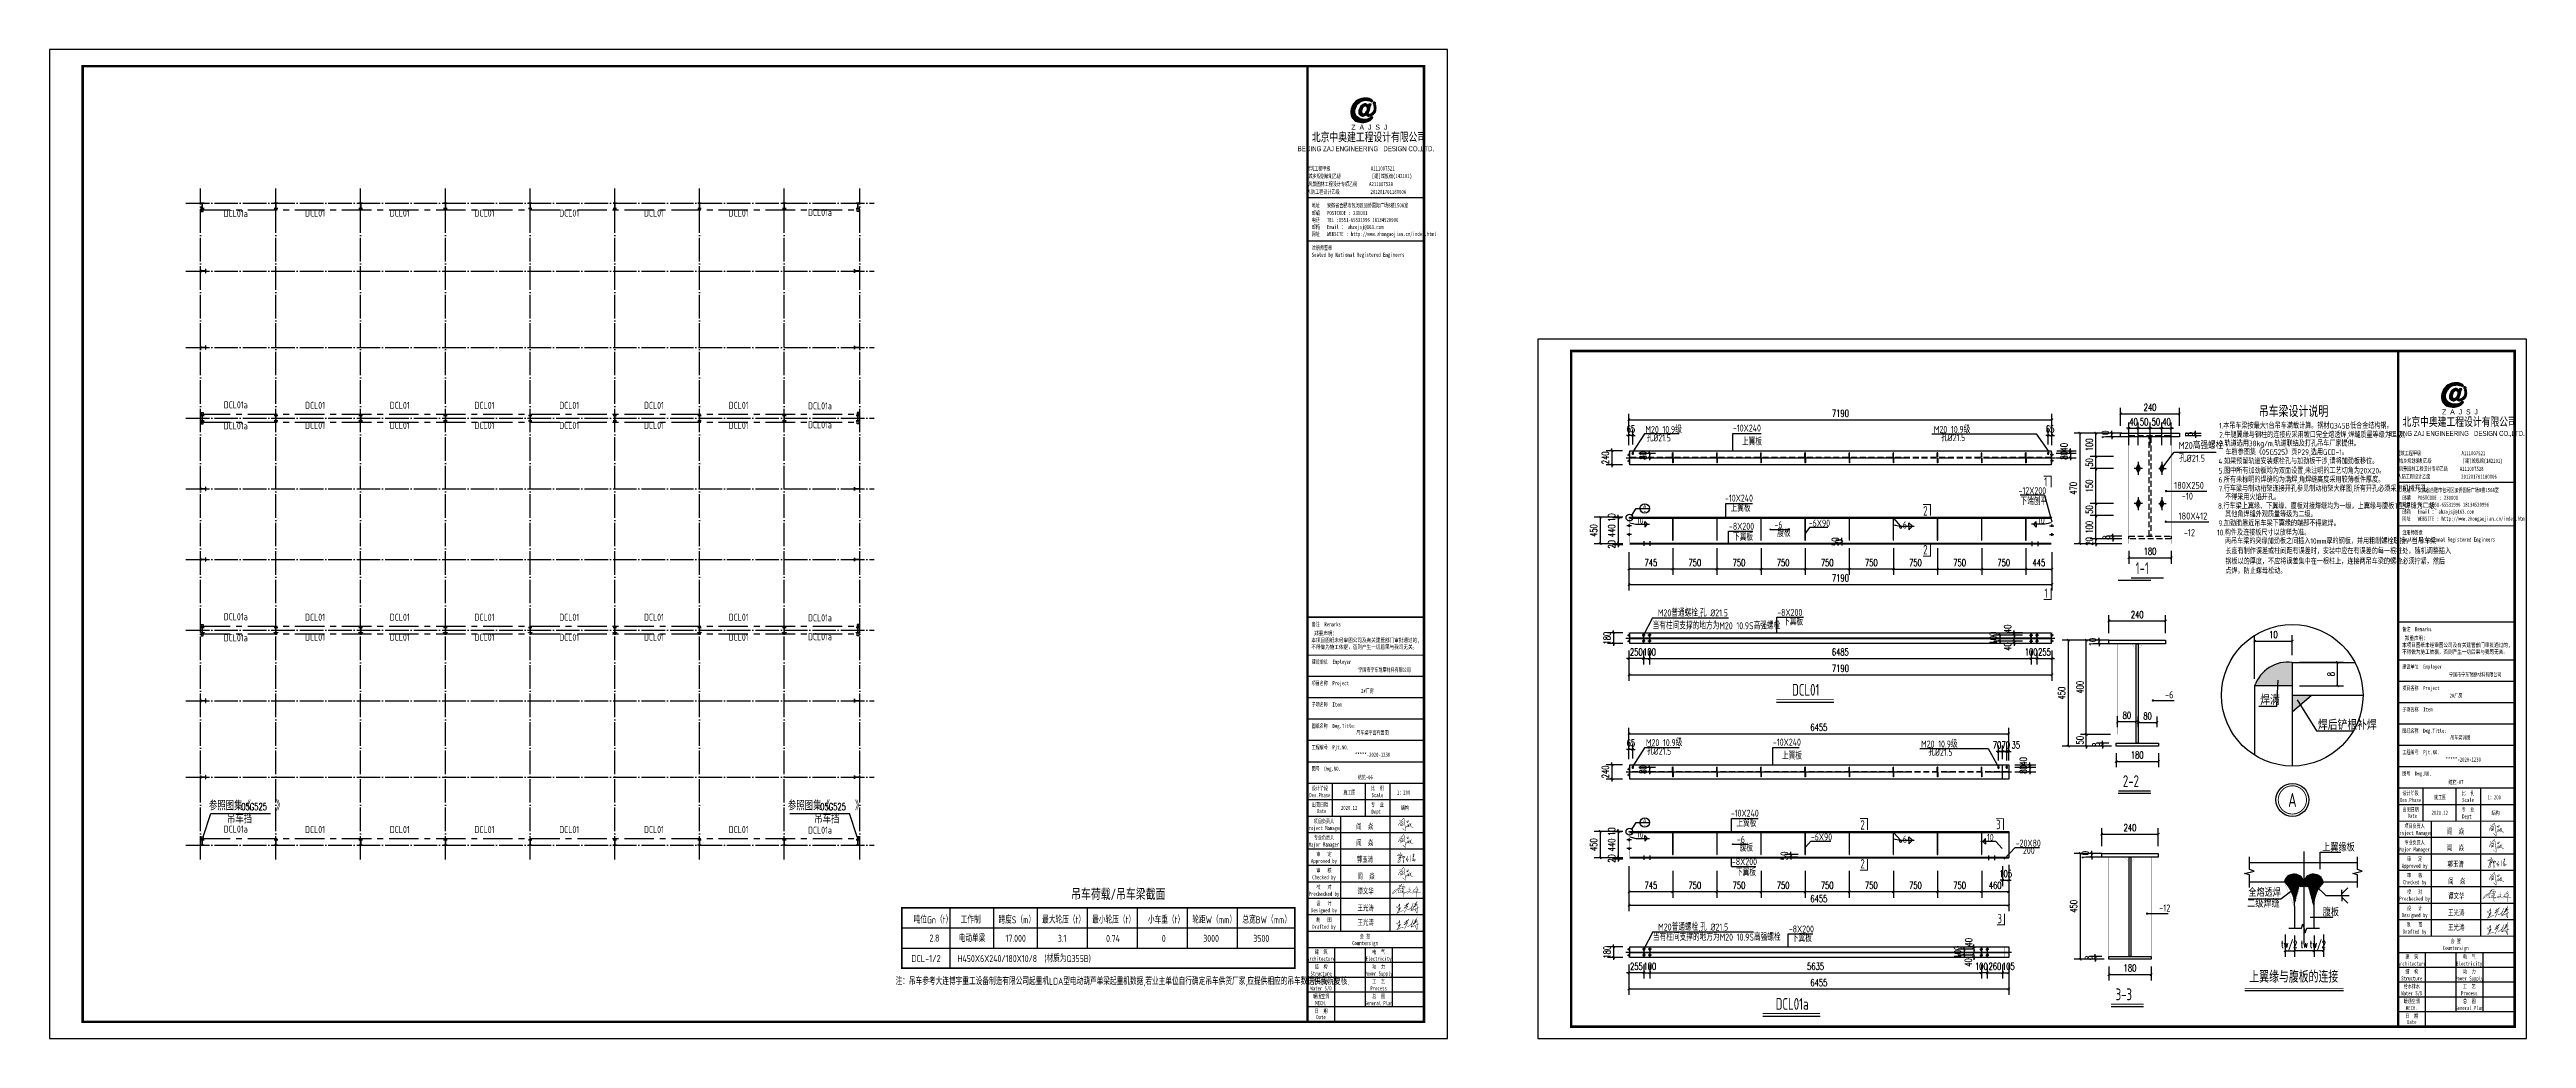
# Model space of a CAD drawing. Extents: x -33967 to 1773478, y -1022458 to -784650.
# Drawn here: x 656588 to 867071, y -1022458 to -938458 of the extents above; entities that cross this region are included whole.
import ezdxf
from ezdxf.enums import TextEntityAlignment as Align

# ---------------------------------------------------------------- set-up
doc = ezdxf.new("R2010")
doc.units = 0
doc.header["$LTSCALE"] = 1000
doc.header["$MEASUREMENT"] = 0
for name, pattern in [('ACAD_ISO04W100', [30.5, 24, -3, 0.5, -3]), ('CENTERX2', [4, 2.5, -0.5, 0.5, -0.5]), ('DASHED', [0.75, 0.5, -0.25]), ('DOTE', [2.42, 2, -0.2, 0.02, -0.2])]:
    doc.linetypes.add(name, pattern=pattern)
for name, color, linetype in [('002', 3, 'Continuous'), ('AXIS', 3, 'Continuous'), ('BOLT', 251, 'Continuous'), ('DIM', 146, 'Continuous'), ('DOTE', 1, 'DOTE'), ('GZ', 50, 'Continuous'), ('NUM', 7, 'Continuous'), ('PUB_DIM', 3, 'Continuous'), ('PUB_TEXT', 7, 'Continuous'), ('PUB_TITLE', 4, 'Continuous'), ('PZ', 202, 'Continuous'), ('TEXT', 7, 'Continuous'), ('THIN', 7, 'Continuous'), ('WELD', 7, 'Continuous'), ('中线', 33, 'Continuous'), ('吊车梁', 161, 'Continuous'), ('图框文字', 120, 'Continuous'), ('图签', 3, 'Continuous'), ('框线', 252, 'Continuous'), ('粗实线', 2, 'Continuous'), ('轴线', 8, 'ACAD_ISO04W100')]:
    doc.layers.add(name, color=color, linetype=linetype)
doc.styles.add('_gyy_title_Arial', font='arial.ttf', dxfattribs={"width": 0.7})
doc.styles.add('_gyy_title_ST', font='', dxfattribs={"width": 0.8})
doc.styles.add('_TCH_DIM', font='SIMPLEX', dxfattribs={"bigfont": 'GBCBIG'})
doc.styles.add('_TCH_DIM_T3', font='SIMPLEX', dxfattribs={"width": 0.705882, "bigfont": 'GBCBIG'})
doc.styles.add('HZ', font='txt.shx', dxfattribs={"width": 0.8, "bigfont": '000hztxt.shx'})
doc.styles.get("Standard").update_dxf_attribs({"font": 'gbenor.shx', "bigfont": 'gbcbig.shx'})
doc.styles.add('TSS-CTXT', font='tssdeng.shx', dxfattribs={"width": 0.8, "bigfont": 'gbcbig.shx'})
doc.styles.add('TSSD_Label', font='tssdeng.shx', dxfattribs={"width": 0.7, "bigfont": 'hztxt.shx'})
doc.styles.add('TSSD_Norm', font='tssdeng.shx', dxfattribs={"bigfont": 'hztxt.shx'})
doc.styles.add('TSSD_Num', font='Tssdeng.shx', dxfattribs={"width": 0.7, "bigfont": 'hztxt.shx'})
doc.styles.get('_gyy_title_ST').set_extended_font_data('SimSun')
doc.dimstyles.new('TCH-200-20', dxfattribs={"dimtxt": 595, "dimasz": 200, "dimexe": 500, "dimexo": 600, "dimgap": 252.5, "dimtad": 1, "dimdec": 0, "dimlfac": 0.05, "dimzin": 0, "dimdsep": 46, "dimtxsty": '_TCH_DIM_T3', "dimblk": 'ARCHTICK', "dimcen": 0.09, "dimclrd": 124, "dimclre": 124, "dimclrt": 7, "dimazin": 2, "dimtfac": 1, "dimtdec": 0, "dimtix": 1, "dimtmove": 2, "dimatfit": 3, "dimfxl": 1, "dimtolj": 1, "dimtzin": 0, "dimarcsym": 0})
doc.dimstyles.new('TCH-200-5', dxfattribs={"dimtxt": 595, "dimasz": 200, "dimexe": 500, "dimexo": 600, "dimgap": 252.5, "dimtad": 1, "dimdec": 0, "dimlfac": 0.2, "dimzin": 0, "dimdsep": 46, "dimtxsty": '_TCH_DIM_T3', "dimblk": 'ARCHTICK', "dimcen": 0.09, "dimclrd": 124, "dimclre": 124, "dimclrt": 7, "dimazin": 2, "dimtfac": 1, "dimtdec": 0, "dimtix": 1, "dimtmove": 2, "dimatfit": 3, "dimfxl": 1, "dimtolj": 1, "dimtzin": 0, "dimarcsym": 0})
doc.dimstyles.new('TSSD_LEADER_STYLE_200.0', dxfattribs={"dimtxt": 0.18, "dimasz": 200, "dimexe": 0.18, "dimexo": 0.0625, "dimgap": 0.09, "dimtad": 0, "dimtih": 1, "dimtoh": 1, "dimdec": 4, "dimzin": 0, "dimdsep": 46, "dimtxsty": 'Standard', "dimcen": 0.09, "dimadec": 0, "dimazin": 0, "dimtfac": 1, "dimtdec": 4, "dimtofl": 0, "dimtmove": 0, "dimatfit": 3, "dimfxl": 1, "dimtolj": 1, "dimtzin": 0, "dimarcsym": 0})
doc.dimstyles.new('TSSD_LEADER_STYLE_400.0', dxfattribs={"dimtxt": 1200, "dimasz": 400, "dimexe": 400, "dimexo": 1000, "dimgap": 0.09, "dimtad": 0, "dimtih": 1, "dimtoh": 1, "dimdec": 4, "dimzin": 0, "dimdsep": 46, "dimtxsty": 'Standard', "dimcen": 0.09, "dimdle": 400, "dimclrt": 7, "dimadec": 0, "dimazin": 0, "dimtfac": 1, "dimtdec": 4, "dimtofl": 0, "dimtmove": 0, "dimatfit": 3, "dimfxl": 1, "dimtolj": 1, "dimtzin": 0, "dimarcsym": 0})

msp = doc.modelspace()

# ---------------------------------------------------------------- texts
at = {"color": 6, "linetype": 'CENTERX2', "style": 'TSSD_Norm', "width": 0.7}
for s, p in [('DCL01a', (672410.4, -952870.6)), ('DCL01', (679149.4, -952827)), ('DCL01', (686349.4, -952827)), ('DCL01', (693549.4, -952827)), ('DCL01', (700749.4, -952827)), ('DCL01', (707949.4, -952827)), ('DCL01', (715149.4, -952827)), ('DCL01a', (722058.2, -952778.8)), ('DCL01a', (672410.4, -969117.8)), ('DCL01a', (672410.4, -970905.9)), ('DCL01', (679149.4, -969161.4)), ('DCL01', (679149.4, -970862.2)), ('DCL01', (686349.4, -969161.4)), ('DCL01', (686349.4, -970862.2)), ('DCL01', (693549.4, -969161.4)), ('DCL01', (693549.4, -970862.2)), ('DCL01', (700749.4, -969161.4)), ('DCL01', (700749.4, -970862.2)), ('DCL01', (707949.4, -969161.4)), ('DCL01', (707949.4, -970862.2)), ('DCL01', (715149.4, -969161.4)), ('DCL01', (715149.4, -970862.2)), ('DCL01a', (722058.2, -969209.6)), ('DCL01a', (722058.2, -970814)), ('DCL01a', (672410.4, -987117.8)), ('DCL01', (679149.4, -987161.4)), ('DCL01', (686349.4, -987161.4)), ('DCL01', (693549.4, -987161.4)), ('DCL01', (700749.4, -987161.4)), ('DCL01', (707949.4, -987161.4)), ('DCL01', (715149.4, -987161.4)), ('DCL01a', (722058.2, -987209.6)), ('DCL01a', (672410.4, -988905.9)), ('DCL01', (679149.4, -988862.2)), ('DCL01', (686349.4, -988862.2)), ('DCL01', (693549.4, -988862.2)), ('DCL01', (700749.4, -988862.2)), ('DCL01', (707949.4, -988862.2)), ('DCL01', (715149.4, -988862.2)), ('DCL01a', (722058.2, -988814)), ('DCL01a', (672410.4, -1005152.5)), ('DCL01', (679149.4, -1005196.2)), ('DCL01', (686349.4, -1005196.2)), ('DCL01', (693549.4, -1005196.2)), ('DCL01', (700749.4, -1005196.2)), ('DCL01', (707949.4, -1005196.2)), ('DCL01', (715149.4, -1005196.2)), ('DCL01a', (722058.2, -1005244.4))]:
    msp.add_text(s, height=600, dxfattribs=at).set_placement(p, align=Align.BOTTOM_CENTER)
at = {"color": 1, "char_height": 718.199, "width": 9393.636, "attachment_point": 1, "style": 'HZ'}
for insert in [(763857.1, -945596.3), (856540.3, -969782.1)]:
    msp.add_mtext('北京中奥建工程设计有限公司', dxfattribs=dict(at, insert=insert))
at = {"layer": 'PUB_TEXT', "style": '_TCH_DIM'}
for s, p in [('参照图集《    》', (670130.6, -1003070.6)), ('吊车挡', (671657.3, -1004182.7)), ('参照图集《    》', (719326.7, -1003070.6)), ('吊车挡', (721568.6, -1004182.7))]:
    msp.add_text(s, height=714.89, dxfattribs=at).set_placement(p)
at = {"layer": 'PUB_TEXT', "style": '_TCH_DIM', "width": 0.705882}
for p in [(672886.4, -1003078.6), (722082.5, -1003078.6)]:
    msp.add_text('05G525', height=595, dxfattribs=at).set_placement(p)
at = {"layer": 'PUB_TITLE', "width": 0.7}
for s, height, style, p in [('BEIJING ZAJ ENGINEERING   DESIGN CO.,LTD.', 424.242, '_gyy_title_Arial', (768450, -947093.5)), ('城乡规划编制乙级             [建]城规编(142101)', 353.535, '_gyy_title_ST', (767963.7, -949380.4)), ('建筑工程甲级                 A111007521             ', 353.535, '_gyy_title_ST', (768435.8, -948731.8)), ('人防工程设计乙级             201201701180006', 353.535, '_gyy_title_ST', (767656.9, -950720.2)), ('风景园林工程设计专项乙级     A211007528           ', 353.535, '_gyy_title_ST', (768259.8, -950058.6)), ('BEIJING ZAJ ENGINEERING   DESIGN CO.,LTD.', 424.242, '_gyy_title_Arial', (861133.2, -971279.3)), ('人防工程设计乙级             201201701180006', 353.535, '_gyy_title_ST', (860340.1, -974906.1)), ('城乡规划编制乙级             [建]城规编(142101)', 353.535, '_gyy_title_ST', (860646.9, -973566.2)), ('风景园林工程设计专项乙级     A211007528           ', 353.535, '_gyy_title_ST', (860943, -974244.4)), ('建筑工程甲级                 A111007521             ', 353.535, '_gyy_title_ST', (861118.9, -972917.6)), ('Des.Phase', 349.18, '_gyy_title_ST', (764536.5, -1001965.2)), ('设计阶段', 349.18, '_gyy_title_ST', (764536.5, -1001378.6)), ('比  例', 349.18, '_gyy_title_ST', (769424.9, -1001378.6)), ('Scale', 349.18, '_gyy_title_ST', (769424.9, -1001965.2)), ('设计阶段', 349.18, '_gyy_title_ST', (857219.6, -1001792.8)), ('比  例', 349.18, '_gyy_title_ST', (862108.1, -1001792.8)), ('出图日期', 349.18, '_gyy_title_ST', (764536.5, -1002775.3)), ('项目负责人', 349.18, '_gyy_title_ST', (764885.6, -1004172)), ('Date', 349.18, '_gyy_title_ST', (764686.7, -1003304.7)), ('专  业', 349.18, '_gyy_title_ST', (769424.9, -1002775.3)), ('Dept ', 349.18, '_gyy_title_ST', (769424.9, -1003361.9)), ('Des.Phase', 349.18, '_gyy_title_ST', (857219.6, -1002379.4)), ('出图日期', 349.18, '_gyy_title_ST', (857219.6, -1003189.5)), ('Date', 349.18, '_gyy_title_ST', (857369.8, -1003718.9)), ('专  业', 349.18, '_gyy_title_ST', (862108.1, -1003189.5)), ('Scale', 349.18, '_gyy_title_ST', (862108.1, -1002379.4)), ('Dept ', 349.18, '_gyy_title_ST', (862108.1, -1003776.1)), ('Project Manager', 349.176, '_gyy_title_ST', (764885.6, -1004758.6)), ('Major Manager', 349.176, '_gyy_title_ST', (764885.6, -1006155.3)), ('专业负责人', 349.18, '_gyy_title_ST', (764885.6, -1005568.7)), ('Project Manager', 349.176, '_gyy_title_ST', (857568.8, -1005172.8)), ('项目负责人', 349.18, '_gyy_title_ST', (857568.8, -1004586.2)), ('专业负责人', 349.18, '_gyy_title_ST', (857568.8, -1005982.9)), ('Approved by', 349.176, '_gyy_title_ST', (764885.6, -1007552)), ('审   定', 349.18, '_gyy_title_ST', (764885.6, -1006965.4)), ('审   核', 349.18, '_gyy_title_ST', (764885.6, -1008362.1)), ('Major Manager', 349.176, '_gyy_title_ST', (857568.8, -1006569.5)), ('Approved by', 349.176, '_gyy_title_ST', (857568.8, -1007966.2)), ('审   定', 349.18, '_gyy_title_ST', (857568.8, -1007379.6)), ('Prechecked by', 349.176, '_gyy_title_ST', (764885.6, -1010345.4)), ('Checked by', 349.18, '_gyy_title_ST', (764885.6, -1008948.7)), ('校   对', 349.18, '_gyy_title_ST', (764885.6, -1009758.8)), ('Checked by', 349.18, '_gyy_title_ST', (857568.8, -1009362.9)), ('校   对', 349.18, '_gyy_title_ST', (857568.8, -1010173)), ('审   核', 349.18, '_gyy_title_ST', (857568.8, -1008776.3)), ('Designed by', 349.176, '_gyy_title_ST', (764885.6, -1011742.2)), ('制   图', 349.18, '_gyy_title_ST', (764885.6, -1012552.2)), ('设   计', 349.18, '_gyy_title_ST', (764885.6, -1011155.5)), ('Prechecked by', 349.176, '_gyy_title_ST', (857568.8, -1010759.6)), ('Designed by', 349.176, '_gyy_title_ST', (857568.8, -1012156.3)), ('设   计', 349.18, '_gyy_title_ST', (857568.8, -1011569.7)), ('Drafted by', 349.18, '_gyy_title_ST', (764885.6, -1013138.9)), ('Countersign', 349.176, '_gyy_title_ST', (768377.4, -1014535.6)), ('会 签', 349.18, '_gyy_title_ST', (768377.4, -1013948.9)), ('Drafted by', 349.18, '_gyy_title_ST', (857568.8, -1013553)), ('制   图', 349.18, '_gyy_title_ST', (857568.8, -1012966.4)), ('会 签', 349.18, '_gyy_title_ST', (861060.5, -1014363.1)), ('Architecture', 349.176, '_gyy_title_ST', (764641.2, -1015862.4)), ('结  构', 349.18, '_gyy_title_ST', (764641.2, -1016532.8)), ('建  筑', 349.18, '_gyy_title_ST', (764641.2, -1015275.8)), ('Electricity', 349.176, '_gyy_title_ST', (769529.7, -1015862.4)), ('动  力', 349.18, '_gyy_title_ST', (769529.7, -1016532.8)), ('电  气', 349.18, '_gyy_title_ST', (769529.7, -1015275.8)), ('Architecture', 349.176, '_gyy_title_ST', (857324.4, -1016276.6)), ('结  构', 349.18, '_gyy_title_ST', (857324.4, -1016947)), ('建  筑', 349.18, '_gyy_title_ST', (857324.4, -1015690)), ('Countersign', 349.176, '_gyy_title_ST', (861060.5, -1014949.7)), ('Electricity', 349.176, '_gyy_title_ST', (862212.8, -1016276.6)), ('动  力', 349.18, '_gyy_title_ST', (862212.8, -1016947)), ('电  气', 349.18, '_gyy_title_ST', (862212.8, -1015690)), ('Water S/D', 349.18, '_gyy_title_ST', (764641.2, -1018376.5)), ('Structure', 349.18, '_gyy_title_ST', (764641.2, -1017119.5)), ('给水排水', 349.18, '_gyy_title_ST', (764641.2, -1017789.9)), ('暖通空调', 349.18, '_gyy_title_ST', (764641.2, -1019046.9)), ('Power Supply', 349.176, '_gyy_title_ST', (769529.7, -1017119.5)), ('Process', 349.18, '_gyy_title_ST', (769529.7, -1018376.5)), ('总  图', 349.18, '_gyy_title_ST', (769529.7, -1019046.9)), ('工  艺', 349.18, '_gyy_title_ST', (769529.7, -1017789.9)), ('Water S/D', 349.18, '_gyy_title_ST', (857324.4, -1018790.7)), ('Structure', 349.18, '_gyy_title_ST', (857324.4, -1017533.6)), ('给水排水', 349.18, '_gyy_title_ST', (857324.4, -1018204.1)), ('Power Supply', 349.176, '_gyy_title_ST', (862212.8, -1017533.6)), ('Process', 349.18, '_gyy_title_ST', (862212.8, -1018790.7)), ('工  艺', 349.18, '_gyy_title_ST', (862212.8, -1018204.1)), ('日  期', 349.18, '_gyy_title_ST', (764641.2, -1020303.9)), ('MECH.', 349.18, '_gyy_title_ST', (764641.2, -1019633.5)), ('Date', 349.18, '_gyy_title_ST', (764641.2, -1020820.7)), ('General Plan', 349.176, '_gyy_title_ST', (769529.7, -1019633.5)), ('暖通空调', 349.18, '_gyy_title_ST', (857324.4, -1019461.1)), ('日  期', 349.18, '_gyy_title_ST', (857324.4, -1020718.1)), ('MECH.', 349.18, '_gyy_title_ST', (857324.4, -1020047.7)), ('General Plan', 349.176, '_gyy_title_ST', (862212.8, -1020047.7)), ('总  图', 349.18, '_gyy_title_ST', (862212.8, -1019461.1)), ('Date', 349.18, '_gyy_title_ST', (857324.4, -1021234.9))]:
    msp.add_text(s, height=height, dxfattribs=dict(at, style=style)).set_placement(p, align=Align.CENTER)
at = {"layer": 'PUB_TITLE', "style": '_gyy_title_ST', "width": 0.7}
for s, height, p in [('地址   安徽省合肥市包河区加侨国际广场B楼1508室', 353.535, (763846.8, -951868.8)), ('邮编   POSTCODE : 230001', 353.535, (763846.8, -952514.6)), ('邮箱   Email ： ahzojsj@163.com', 353.535, (763846.8, -953702.5)), ('电话   TEL :0551-65531996 18134520996', 353.535, (763846.8, -953108.5)), ('注册师签章', 353.53, (763846.8, -955473.6)), ('网址   WEBSITE : http://www.zhongaojian.cn/index.html', 353.535, (763846.8, -954299.9)), ('Sealed by National Registered Engineers', 353.535, (763848.7, -956067.6)), ('地址   安徽省合肥市包河区加侨国际广场B楼1508室', 353.535, (856529.9, -976054.6)), ('邮编   POSTCODE : 230001', 353.535, (856529.9, -976700.4)), ('邮箱   Email ： ahzojsj@163.com', 353.535, (856529.9, -977888.3)), ('网址   WEBSITE : http://www.zhongaojian.cn/index.html', 353.535, (856529.9, -978485.7)), ('电话   TEL :0551-65531996 18134520996', 353.535, (856529.9, -977294.3)), ('注册师签章', 353.53, (856529.9, -979659.4)), ('Sealed by National Registered Engineers', 353.535, (856531.8, -980253.4)), ('备注  Remarks', 349.176, (763842.4, -987451)), ('备注  Remarks', 349.176, (856525.5, -987865.2)), ('建设单位  Employer', 349.176, (763842.4, -990638)), ('建设单位  Employer', 349.176, (856525.5, -991052.1)), ('项目名称  Project', 349.176, (763842.4, -992453.7)), ('项目名称  Project', 349.176, (856525.5, -992867.9)), ('子项名称  Item', 349.18, (763842.4, -994269.4)), ('子项名称  Item', 349.18, (856525.5, -994683.6)), ('工程编号  Pjt.NO.', 349.176, (763842.4, -997900.8)), ('图纸名称  Dwg.Title:', 349.176, (763842.4, -996085.1)), ('图纸名称  Dwg.Title:', 349.176, (856525.5, -996499.3)), ('图号  Dwg.NO.', 349.176, (763842.4, -999716.5)), ('工程编号  Pjt.NO.', 349.176, (856525.5, -998315)), ('图号  Dwg.NO.', 349.176, (856525.5, -1000130.7))]:
    msp.add_text(s, height=height, dxfattribs=at).set_placement(p)
at = {"layer": 'PUB_TITLE', "color": 2, "style": '_gyy_title_ST', "width": 0.7}
for s, height, p in [('宁国市宁东耐磨材料有限公司', 349.176, (770035.4, -991125.9)), ('宁国市宁东耐磨材料有限公司', 349.176, (862718.5, -991540.1)), ('2#厂房', 349.18, (768576.8, -992916.9)), ('2#厂房', 349.18, (861082.8, -993331))]:
    msp.add_text(s, height=height, dxfattribs=at).set_placement(p, align=Align.MIDDLE)
at = {"layer": 'PUB_TITLE', "color": 6, "style": '_gyy_title_ST', "width": 0.7}
for s, p in [('吊车梁平面布置图', (769004.4, -996471.6)), ('吊车梁详图', (861452.4, -996885.8))]:
    msp.add_text(s, height=349.18, dxfattribs=at).set_placement(p, align=Align.MIDDLE)
at = {"layer": 'PUB_TITLE', "color": 2, "style": '_gyy_title_ST', "width": 0.7}
for p in [(769020.7, -998523.4), (861703.8, -998937.6)]:
    msp.add_text('*****-2020-1230', height=349.176, dxfattribs=at).set_placement(p, align=Align.CENTER)
at = {"layer": 'PUB_TITLE', "color": 6, "style": '_gyy_title_ST', "width": 0.7}
for s, p in [('结施-06', (768397.4, -1000444)), ('结施-07', (861080.6, -1000858.1))]:
    msp.add_text(s, height=349.18, dxfattribs=at).set_placement(p, align=Align.CENTER)
at = {"layer": 'PUB_TITLE', "char_height": 349.176, "width": 11173.63, "attachment_point": 1, "style": '_gyy_title_ST'}
for insert in [(763813.2, -987866.1), (856496.3, -988280.3)]:
    msp.add_mtext(' 郑重声明：\\P本项目图纸未经审图公司及有关建管部门审批通过的,\\P不得做为施工依据，否则产生一切后果与我司无关。', dxfattribs=dict(at, insert=insert))
at = {"layer": 'TEXT'}
for s, height, style, width, p in [('-10X240', 600, 'TSSD_Label', 0.7, (799641.2, -970912.3, 1585.4)), ('1.本吊车梁按最大1台吊车满载计算。钢材Q345B低合金结构钢。', 480, 'TSSD_Norm', 0.8, (840945, -970651.9, -2366.4)), ('吊车梁设计说明', 960, 'TSSD_Norm', 0.8, (844317.3, -969677.6, -2366.4)), ('M20 10.9级', 600, 'TSSD_Label', 0.7, (792204.5, -971029.2, 1688.7)), ('孔%%C21.5', 600, 'TSSD_Label', 0.7, (792304.4, -971748.3, 1688.7)), ('上翼板', 600, 'TSSD_Label', 0.7, (800407.4, -972076, 1585.4)), ('M20 10.9级', 600, 'TSSD_Label', 0.7, (816714.8, -971029.2, -1288.7)), ('孔%%C21.5', 600, 'TSSD_Label', 0.7, (817326.1, -971722.3, -1288.7)), ('M20高强螺栓', 600, 'TSSD_Norm', 0.8, (837520.7, -972381.9, -8873.9)), ('2.牛腿翼缘与钢柱的连接应采用坡口完全熔透焊,焊缝质量等级为二级。', 480, 'TSSD_Norm', 0.8, (840968.7, -971430.1, -2366.4)), ('3.轨道选用38kg/m.轨道联结及打孔吊车厂家提供。', 480, 'TSSD_Norm', 0.8, (840968.7, -972158.1, -2366.4)), ('车档参图集《05G525》页P29,选用GCD-1。', 480, 'TSSD_Norm', 0.8, (841493.2, -972893.8, -2366.4)), ('孔%%C21.5', 600, 'TSSD_Norm', 0.8, (837539.7, -973480.2, -8873.9)), ('4.如果预留轨道安装螺栓孔与加劲板干涉,请将加劲板移位。', 480, 'TSSD_Norm', 0.8, (840898.5, -973663.6, -2366.4)), ('5.图中所有加劲板均为双面设置,未注明的工艺切角为20X20。', 480, 'TSSD_Norm', 0.8, (840915.8, -974473.8, -2366.4)), ('-10X240', 600, 'TSSD_Label', 0.7, (798965.5, -976863.2, -2828.4)), ('-12X200', 600, 'TSSD_Label', 0.7, (823913.6, -976229.9, -14559.7)), ('下端刨平', 600, 'TSSD_Label', 0.7, (824077.2, -977137.3, -14559.7)), ('180X250', 600, 'TSSD_Norm', 0.8, (837136.8, -975778.2, -7690.7)), ('-10', 600, 'TSSD_Norm', 0.8, (837776.7, -976689, -7690.7)), ('7.行车梁与制动桁架连接开孔参见制动桁架大样图,所有开孔必须采用机械开孔,', 480, 'TSSD_Norm', 0.8, (840907.9, -975998.5, -2366.4)), ('6.所有未标明的焊缝均为满焊,角焊缝高度采用较薄板件厚度。', 480, 'TSSD_Norm', 0.8, (840907.9, -975236.2, -2366.4)), ('不得采用火焰开孔。', 480, 'TSSD_Norm', 0.8, (841462.4, -976715.2, -2366.4)), ('10', 600, 'TSSD_Label', 0.7, (791469.4, -978732.6, 2452.4)), ('-8X200', 600, 'TSSD_Label', 0.7, (799302.9, -979255.3, -8214.5)), ('上翼板', 600, 'TSSD_Label', 0.7, (799434.8, -977714.3, -2828.4)), ('-6', 600, 'TSSD_Label', 0.7, (803168, -979120.5, -1781.4)), ('-6X90', 600, 'TSSD_Label', 0.7, (806082.3, -978981.1, -1708.1)), ('6', 600, 'TSSD_Label', 0.7, (814076.5, -979146.6, -1116.5)), ('10', 600, 'TSSD_Norm', 0.8, (825531.5, -978732.6, -524.9)), ('180X412', 600, 'TSSD_Norm', 0.8, (837511, -978382.3, -5915.9)), ('8.行车梁上翼缘、下翼缘、腹板对接焊缝均为一级，上翼缘与腹板T型焊缝为二级,', 480, 'TSSD_Norm', 0.8, (840855.3, -977474, -2366.4)), ('9.加劲肋靠近吊车梁下翼缘的端部不得施焊。', 480, 'TSSD_Norm', 0.8, (840897.2, -978936.6, -2366.4)), ('其他角焊缝外观质量等级为二级。', 480, 'TSSD_Norm', 0.8, (841467.8, -978169.6, -2366.4)), ('下翼板', 600, 'TSSD_Label', 0.7, (799652.3, -980167.8, -8214.5)), ('腹板', 600, 'TSSD_Label', 0.7, (803399.1, -979840.4, -1781.4)), ('-12', 600, 'TSS-CTXT', 0.8, (837950.9, -979793.1, -5915.9)), ('10.构件及连接板尺寸以放样为准。', 480, 'TSSD_Norm', 0.8, (840779.5, -979728.5, -2366.4)), ('两吊车梁的突缘加劲板之间插入10mm厚的钢板，并用粗制螺栓联接，当吊车梁', 480, 'TSSD_Norm', 0.8, (841449.9, -980447.8, -2366.4)), ('长度有制作误差或柱间距有误差时，安装中应在有误差的每一根柱处，随机调整插入', 480, 'TSSD_Norm', 0.8, (841482.2, -981302.3, -2366.4)), ('1-1', 1000, 'TSSD_Label', 0.7, (833862.3, -983007.3, -5324.3)), ('钢板以的厚度，不应将误差集中在一根柱上，连接两吊车梁的螺栓必须拧紧，然后', 480, 'TSSD_Norm', 0.8, (841482.2, -982180.7, -2366.4)), ('点焊，防止螺母松动。', 480, 'TSSD_Norm', 0.8, (841482.2, -982983.8, -2366.4)), ('当有柱间支撑的地方为M20 10.9S高强螺栓', 600, 'TSSD_Label', 0.7, (792813.5, -987700.6, 1269.3)), ('M20普通螺栓,孔 %%C21.5', 600, 'TSSD_Label', 0.7, (793262.9, -986611.9, 1269.3)), ('-8X200', 600, 'TSSD_Label', 0.7, (803404.6, -986568.5, 1166)), ('下翼板', 600, 'TSSD_Label', 0.7, (803904.1, -987356, 1166)), ('-6', 600, 'TSSD_Norm', 0.8, (836357.6, -993569.5, -4141.1)), ('焊满', 800, 'TSSD_Norm', 0.8, (844444.1, -994124.4, -2958)), ('焊后铲根补焊', 800, 'TSSD_Norm', 0.8, (849354.1, -996238.8, -2958)), ('M20 10.9级', 600, 'TSSD_Label', 0.7, (792245.8, -997631.6, 4246.6)), ('-10X240', 600, 'TSSD_Label', 0.7, (803040, -997594.9, 1585.4)), ('M20 10.9级', 600, 'TSSD_Label', 0.7, (815630.4, -997748.6, -2127.5)), ('孔%%C21.5', 600, 'TSSD_Label', 0.7, (792345.7, -998350.7, 4246.6)), ('上翼板', 600, 'TSSD_Label', 0.7, (803806.3, -998758.6, 1585.4)), ('孔%%C21.5', 600, 'TSSD_Label', 0.7, (816241.6, -998441.6, -2127.5)), ('2-2', 1000, 'TSSD_Label', 0.7, (832775, -1001102.5, -5324.3)), ('-10X240', 600, 'TSSD_Label', 0.7, (799457.1, -1003625.8, 1456.4)), ('上翼板', 600, 'TSSD_Label', 0.7, (799926.5, -1004476.9, 1456.4)), ('10', 600, 'TSSD_Label', 0.7, (791469.4, -1005415.2, 2452.4)), ('-6', 600, 'TSSD_Label', 0.7, (799979.2, -1005849.1, -1781.4)), ('腹板', 600, 'TSSD_Label', 0.7, (800210.2, -1006569, -1781.4)), ('-6X90', 600, 'TSSD_Label', 0.7, (806254.3, -1005643.4, -1708.1)), ('6', 600, 'TSSD_Label', 0.7, (814076.5, -1005829.2, -1116.5)), ('10', 600, 'TSSD_Label', 0.7, (821221.5, -1005674.3, -1363.8)), ('-20X80', 600, 'TSSD_Label', 0.7, (823668.3, -1006166.7, -2640.9)), ('上翼缘板', 640, 'TSSD_Norm', 0.8, (849715.7, -1006568, -591.6)), ('-8X200', 600, 'TSSD_Label', 0.7, (799552.2, -1007740.9, -3929.7)), ('下翼板', 600, 'TSSD_Label', 0.7, (799901.7, -1008653.5, -3929.7)), ('200', 600, 'TSSD_Label', 0.7, (824284.2, -1006790.5, -2640.9)), ('吊车荷载/吊车梁截面', 959.76, 'TSSD_Norm', 0.7, (743396.8, -1010696.5)), ('吨位Gn（t）', 600, 'TSSD_Label', 0.7, (730019.9, -1012686.4)), ('工作制', 600, 'TSSD_Label', 0.7, (734016.2, -1012686.4)), ('跨度S（m）', 600, 'TSSD_Label', 0.7, (737231.9, -1012686.4)), ('最大轮压（t）', 600, 'TSSD_Label', 0.7, (740935.8, -1012686.4)), ('最小轮压（t）', 600, 'TSSD_Label', 0.7, (745189.7, -1012686.4)), ('小车重（t）', 600, 'TSSD_Label', 0.7, (749926.6, -1012686.4)), ('轮距W（mm）', 600, 'TSSD_Label', 0.7, (753697.5, -1012686.4)), ('总宽BW（mm）', 600, 'TSSD_Label', 0.7, (757951.4, -1012686.4)), ('-12', 600, 'TSSD_Norm', 0.8, (835860.6, -1011678, -5915.9)), ('腹板', 640, 'TSSD_Norm', 0.8, (849760.8, -1012081, -591.6)), ('电动单梁', 600, 'TSSD_Label', 0.7, (733847.7, -1014258.3)), ('0', 600, 'TSSD_Label', 0.7, (751107.2, -1014258.3)), ('3000', 600, 'TSSD_Label', 0.7, (754624.2, -1014258.3)), ('3500', 600, 'TSSD_Label', 0.7, (758878.1, -1014258.3)), ('当有柱间支撑的地方为M20 10.9S高强螺栓', 600, 'TSSD_Label', 0.7, (792838.6, -1014153.1, 1269.3)), ('M20普通螺栓,孔 %%C21.5', 600, 'TSSD_Label', 0.7, (793287.9, -1013294.5, 1269.3)), ('-8X200', 600, 'TSSD_Label', 0.7, (804389, -1013463.4, 1166)), ('下翼板', 600, 'TSSD_Label', 0.7, (804644.4, -1014250.9, 1166)), ('DCL-1/2', 600, 'TSSD_Norm', 0.8, (729817.8, -1015974.2)), ('H450X6X240/180X10/8  (材质为Q355B)', 600, 'TSSD_Label', 0.7, (733746.1, -1015974.2)), ('上翼缘与腹板的连接', 1000, 'TSSD_Label', 0.7, (843517.4, -1017718.1, -591.6)), ('注：吊车参考大连博宇重工设备制造有限公司起重机LDA型电动葫芦单梁起重机数据,若业主单位自行确定吊车供货厂家,应提供相应的吊车数据供我院复核.', 600, 'TSSD_Label', 0.7, (728483.3, -1017905.4)), ('3-3', 1000, 'TSSD_Label', 0.7, (832158, -1019210.9, -5324.3))]:
    msp.add_text(s, height=height, dxfattribs=dict(at, style=style, width=width)).set_placement(p)
for s, height, style, width, p in [('1', 800, 'TSSD_Label', 0.7, (826225.9, -975182.9, -14559.7)), ('2', 800, 'TSSD_Label', 0.7, (815993.8, -977638.1, -13888.6)), ('2', 800, 'TSSD_Label', 0.7, (815993.8, -980940, -13888.6)), ('1', 800, 'TSSD_Label', 0.7, (826247.5, -984629.6, -14559.7)), ('DCL01', 1000, 'TSSD_Label', 0.7, (805825.3, -992843.9, -1760.4)), ('2', 800, 'TSSD_Label', 0.7, (810651.8, -1004320.7, -13888.6)), ('3', 800, 'TSSD_Label', 0.7, (822193.8, -1004285.3, -12001.8)), ('2', 800, 'TSSD_Label', 0.7, (810651.8, -1007622.6, -13888.6)), ('全熔透焊', 640, 'TSSD_Norm', 0.8, (844815.5, -1010081.8, -591.6)), ('3', 800, 'TSSD_Label', 0.7, (822301.1, -1012277.6, -12001.8)), ('二级焊缝', 640, 'TSSD_Norm', 0.8, (844717.2, -1011014.9, -591.6)), ('DCL01a', 1000, 'TSSD_Label', 0.7, (804670.1, -1019526.5, -224.5))]:
    msp.add_text(s, height=height, dxfattribs=dict(at, style=style, width=width)).set_placement(p, align=Align.MIDDLE_CENTER)
at = {"layer": 'TEXT', "color": 3, "style": '_gyy_title_ST', "width": 0.7}
for s, p in [('阎  焱', (767616.8, -1004678.4)), ('阎  焱', (767616.8, -1006075.1)), ('阎  焱', (860300, -1005092.6)), ('阎  焱', (860300, -1006489.3)), ('郭玉清', (767679.7, -1007463.8)), ('郭玉清', (860362.9, -1007878)), ('谭文华', (767730.1, -1010164.6)), ('阎  焱', (767730.1, -1008906.4)), ('谭文华', (860413.2, -1010578.7)), ('阎  焱', (860413.2, -1009320.6)), ('王光涛', (767730.1, -1011598.2)), ('王光涛', (767730.1, -1012834.3)), ('王光涛', (860413.2, -1012012.4)), ('王光涛', (860413.2, -1013248.4))]:
    msp.add_text(s, height=471.58, dxfattribs=at).set_placement(p)
at = {"layer": 'TEXT', "color": 6, "style": 'TSSD_Label', "width": 0.7}
for s, p in [('2.8', (731361.4, -1014234.7)), ('17.000', (737828.3, -1014254.3)), ('3.1', (742264.5, -1014258.3)), ('0.74', (746370.3, -1014258.3))]:
    msp.add_text(s, height=600, dxfattribs=at).set_placement(p)
at = {"layer": '图框文字', "color": 7, "style": '_gyy_title_ST', "width": 0.7}
for s, p in [('施工图', (767051, -1001728.4)), ('1：200', (771653.2, -1001739.5)), ('施工图', (859734.1, -1002142.6)), ('1：200', (864336.3, -1002153.7)), ('2020.12', (767025.2, -1003043)), ('结构', (771767.4, -1003043)), ('2020.12', (859708.3, -1003457.2)), ('结构', (864450.6, -1003457.2))]:
    msp.add_text(s, height=349.18, dxfattribs=at).set_placement(p, align=Align.CENTER)

# ---------------------------------------------------------------- blocks, each defined once
blk = doc.blocks.new('dd')
at = {"layer": '图签'}
h = blk.add_hatch(color=5, dxfattribs=at)
h.set_gradient(color1=(0, 0, 255), color2=(36, 36, 255), one_color=1, tint=0.57)
h.paths.add_polyline_path([(452, 1270, -0.0932062), (531, 1562, -0.1363212), (716, 1807, -0.1610393), (988, 1948, -0.1085914), (1307, 1935, -0.0494969), (1479, 1861, 0.062627), (1539, 1932, 0.0943882), (1351, 2056, 0.1363261), (854, 2062, 0.1617217), (430, 1810, 0.1336612), (243, 1435, 0.158414), (286, 937, 0.22517), (632, 669, 0.1386632), (1107, 646, 0.0746756), (1375, 753, 0.1253445), (1543, 944, 0.006312), (1413, 948, -0.090385), (1244, 833, -0.0967447), (1053, 797, -0.0738451), (803, 850, -0.1408685), (530, 1020, -0.1607527)])
h = blk.add_hatch(color=5, dxfattribs=at)
h.set_gradient(color1=(0, 0, 255), color2=(36, 36, 255), one_color=1, tint=0.57)
h.paths.add_polyline_path([(1306, 1289, 0.0111686), (1334, 1370, 0.0058074), (1431, 1724, 0.0110504), (1292, 1724, 0.0167957), (1267, 1634, 0.1259426), (1203, 1704, 0.0838064), (1120, 1739, 0.0828794), (1047, 1739, -0.0085026), (952, 1710, 0.0600569), (844, 1628, 0.0860781), (774, 1532, 0.0994245), (705, 1347, 0.1215296), (690, 1225, 0.1026438), (719, 1122, 0.0566483), (797, 1042, 0.0929137), (913, 1013, 0.1945783), (1098, 1064, -0.0025616), (1175, 1122, 0.0643538), (1167, 1068, 0.1723848), (1207, 1017, 0.1054584), (1300, 1002, 0.0865668), (1454, 1046, 0.0476738), (1592, 1136, 0.1663589), (1692, 1274, 0.0967482), (1728, 1431, 0.0315097), (1728, 1548, 0.0418149), (1700, 1691, 0.0076538), (1588, 1673, -0.0099194), (1610, 1585, -0.0682693), (1624, 1482, -0.1053359), (1605, 1352, -0.1465197), (1528, 1223, -0.070486), (1434, 1151, -0.0779368), (1341, 1103, -0.1270978), (1272, 1084, -0.1142146), (1267, 1129, -0.007609)])
h.paths.add_polyline_path([(865, 1245, -0.099994), (863, 1328, -0.0509745), (888, 1427, -0.1205272), (938, 1529, -0.043888), (1002, 1595, -0.0844602), (1063, 1619, -0.1473091), (1127, 1607, -0.0374736), (1177, 1572, -0.0693102), (1209, 1507, -0.0676621), (1213, 1431, -0.0267604), (1211, 1413, 0.0172094), (1183, 1329, -0.0488148), (1120, 1223, -0.1390957), (1046, 1163, -0.0979907), (944, 1153, -0.0853943), (909, 1169, -0.1491414)], flags=16)
h = blk.add_hatch(color=1, dxfattribs=at)
h.set_gradient(color1=(255, 0, 0), color2=(255, 0, 0), tint=0.57)
h.paths.add_polyline_path([(1557, 1818, 0.3865527), (1564, 1757, 0.1706765), (1604, 1736, 0.0822242), (1657, 1743, 0.0875086), (1686, 1766, 0.2642345), (1694, 1804, 0.2443335), (1636, 1850, 0.3027104)])
blk.add_lwpolyline([(1539, 1932, 0.0943882), (1351, 2056, 0.1363261), (854, 2062, 0.1617217), (430, 1810, 0.1336612), (243, 1435, 0.158414), (286, 937, 0.22517), (632, 669, 0.1386632), (1107, 646, 0.0746756), (1375, 753, 0.1253445), (1543, 944, 0.006312), (1413, 948, -0.090385), (1244, 833, -0.0967447), (1053, 797, -0.0738451), (803, 850, -0.1408685), (530, 1020, -0.1607527), (452, 1270, -0.0932062), (531, 1562, -0.1363212), (716, 1807, -0.1610393), (988, 1948, -0.1085914), (1307, 1935, -0.0494969), (1479, 1861, 0.062627)], format="xyb", close=True, dxfattribs=at)
for points in [[(1431, 1724, 0.0110406), (1292, 1724, 0.0167957), (1267, 1634, 0.1259426), (1203, 1704, 0.0838064), (1120, 1739, 0.0828794), (1047, 1739, -0.0085026), (952, 1710, 0.0600569), (844, 1628, 0.0860781), (774, 1532, 0.0994245), (705, 1347, 0.1215296), (690, 1225, 0.1026438), (719, 1122, 0.0566483), (797, 1042, 0.0929137), (913, 1013, 0.1945783), (1098, 1064, -0.0025616), (1175, 1122, 0.0643538), (1167, 1068, 0.1723848), (1207, 1017, 0.1054584), (1300, 1002, 0.0865668), (1454, 1046, 0.0476738), (1592, 1136, 0.1663589), (1692, 1274, 0.0967482), (1728, 1431, 0.0315097), (1728, 1548, 0.0418149), (1700, 1691, 0.0076538), (1588, 1673, -0.0099194), (1610, 1585, -0.0682693), (1624, 1482, -0.1053359), (1605, 1352, -0.1465197), (1528, 1223, -0.070486), (1434, 1151, -0.0779368), (1341, 1103, -0.1270978), (1272, 1084, -0.1142146), (1267, 1129, -0.007609), (1306, 1289, 0.0111686), (1334, 1370, 0.005782), (1430, 1722, 0.0690252)], [(1213, 1431, 0.0676621), (1209, 1507, 0.0693102), (1177, 1572, 0.0374736), (1127, 1607, 0.1473091), (1063, 1619, 0.0844602), (1002, 1595, 0.043888), (938, 1529, 0.1205272), (888, 1427, 0.0509745), (863, 1328, 0.099994), (865, 1245, 0.1491414), (909, 1169, 0.0853943), (944, 1153, 0.0979907), (1046, 1163, 0.1390957), (1120, 1223, 0.0488148), (1183, 1329, -0.0172094), (1211, 1413, 0.0267604), (1213, 1431, 0.4412733)], [(1694, 1804, 0.243958), (1636, 1850, 0.3031167), (1557, 1818, 0.3865527), (1564, 1757, 0.1706765), (1604, 1736, 0.0822242), (1657, 1743, 0.0875086), (1686, 1766, 0.2642345), (1694, 1804, -7.823139)]]:
    blk.add_lwpolyline(points, format="xyb", dxfattribs=at)
at = {"insert": (246, 492), "char_height": 300, "width": 8000, "attachment_point": 1, "style": 'HZ'}
blk.add_mtext('{\\fArial|b0|i0|c0|p32;Z  A  J  S  J}', dxfattribs=at)
blk = doc.blocks.new('asdf')
at = {"color": 2, "lineweight": 25, "const_width": 25}
for points in [[(2531144, 1894910), (2531152, 1894991)], [(2531152, 1894991), (2531180, 1895021)], [(2531180, 1895021), (2531310, 1895199)], [(2531201, 1895196), (2531253, 1895242)], [(2531288, 1895046), (2531245, 1895006)], [(2531245, 1895006), (2531261, 1894932)], [(2531261, 1894932), (2531271, 1894889)], [(2531271, 1894889), (2531288, 1894893)], [(2531288, 1894893), (2531319, 1894920)], [(2531301, 1895084), (2531314, 1895109)], [(2531310, 1895199), (2531428, 1895348)], [(2531314, 1895109), (2531322, 1895121)], [(2531319, 1894920), (2531321, 1894951)], [(2531321, 1894951), (2531334, 1894984)], [(2531322, 1895121), (2531341, 1895136)], [(2531338, 1894938), (2531326, 1894956)], [(2531334, 1894984), (2531336, 1895022)], [(2531346, 1894925), (2531338, 1894938)], [(2531339, 1894936), (2531360, 1894945)], [(2531341, 1895136), (2531372, 1895148)], [(2531345, 1894996), (2531367, 1895042)], [(2531387, 1894925), (2531346, 1894925)], [(2531360, 1894945), (2531351, 1894996)], [(2531367, 1895042), (2531382, 1895054)], [(2531372, 1895148), (2531403, 1895151)], [(2531382, 1895054), (2531401, 1895042)], [(2531409, 1894940), (2531387, 1894925)], [(2531407, 1895082), (2531389, 1895056)], [(2531555, 1894585), (2531397, 1894735)], [(2531401, 1895042), (2531414, 1895027)], [(2531403, 1895151), (2531421, 1895140)], [(2531423, 1895114), (2531407, 1895082)], [(2531421, 1894971), (2531409, 1894940)], [(2531414, 1895027), (2531422, 1895000)], [(2531421, 1895140), (2531423, 1895114)], [(2531422, 1895000), (2531421, 1894971)], [(2531428, 1895348), (2531455, 1895365)], [(2531455, 1895365), (2531480, 1895318)], [(2531480, 1895318), (2531529, 1894945)], [(2531529, 1894945), (2531550, 1894833)], [(2531550, 1894833), (2531558, 1894732)], [(2531558, 1894626), (2531555, 1894585)], [(2531558, 1894732), (2531558, 1894626)], [(2531610, 1894887), (2531611, 1894847)], [(2531612, 1895178), (2531630, 1895135)], [(2531630, 1895135), (2531645, 1895132)], [(2531658, 1894880), (2531641, 1894811)], [(2531645, 1895132), (2531659, 1895133)], [(2531658, 1895106), (2531656, 1895092)], [(2531671, 1895149), (2531658, 1895106)], [(2531664, 1894948), (2531658, 1894880)], [(2531661, 1894978), (2531664, 1894948)], [(2531671, 1895106), (2531703, 1895096)], [(2531681, 1895194), (2531671, 1895149)], [(2531677, 1895238), (2531681, 1895194)], [(2531712, 1895127), (2531687, 1895132)], [(2531690, 1894965), (2531741, 1894991)], [(2531728, 1894906), (2531694, 1894847)], [(2531694, 1894847), (2531720, 1894839)], [(2531703, 1895096), (2531716, 1895110)], [(2531734, 1895144), (2531712, 1895127)], [(2531720, 1894839), (2531758, 1894885)], [(2531741, 1894991), (2531728, 1894906)], [(2531744, 1895184), (2531734, 1895144)], [(2531740, 1895244), (2531751, 1895233)], [(2531751, 1895205), (2531744, 1895184)], [(2531751, 1895233), (2531751, 1895205)], [(2531758, 1894919), (2531804, 1894953)], [(2531758, 1894885), (2531758, 1894919)], [(2531804, 1894953), (2531821, 1894982)], [(2531835, 1894880), (2531810, 1894836)], [(2531817, 1895058), (2531855, 1894974)], [(2531845, 1894919), (2531835, 1894880)], [(2531855, 1894974), (2531845, 1894919)], [(2531855, 1894949), (2531853, 1894942)], [(2531853, 1894942), (2531864, 1894888)], [(2531878, 1894974), (2531855, 1894949)], [(2531862, 1894897), (2531907, 1894859)], [(2531912, 1895067), (2531878, 1894974)], [(2531907, 1894859), (2531945, 1894828)], [(2531945, 1894828), (2531993, 1894816)], [(2531993, 1894816), (2532034, 1894816)]]:
    blk.add_lwpolyline(points, dxfattribs=at)
blk = doc.blocks.new('wfadf')
at = {"color": 2, "lineweight": 25, "const_width": 25}
for points in [[(2531221, 1893280), (2531268, 1893267), (2531280, 1893258), (2531285, 1893250), (2531289, 1893239), (2531287, 1893226), (2531279, 1893214), (2531266, 1893200), (2531240, 1893184), (2531192, 1893157), (2531155, 1893142), (2531122, 1893123), (2531089, 1893107), (2531063, 1893096), (2531061, 1893091), (2531109, 1893090), (2531136, 1893095), (2531162, 1893099), (2531182, 1893103), (2531204, 1893109), (2531229, 1893116), (2531261, 1893123), (2531306, 1893123), (2531348, 1893125), (2531368, 1893126), (2531354, 1893113), (2531289, 1893081), (2531258, 1893060), (2531236, 1893048), (2531213, 1893026), (2531203, 1893014), (2531197, 1892999), (2531197, 1892980), (2531197, 1892967), (2531201, 1892959), (2531209, 1892956), (2531223, 1892960), (2531255, 1892976), (2531265, 1892983), (2531278, 1892994), (2531283, 1893005), (2531283, 1893010), (2531280, 1893016), (2531268, 1893016), (2531256, 1893014), (2531231, 1892999), (2531206, 1892983), (2531187, 1892967), (2531163, 1892946), (2531155, 1892932), (2531152, 1892912), (2531156, 1892892), (2531169, 1892880), (2531194, 1892873), (2531218, 1892866), (2531239, 1892852), (2531246, 1892838), (2531245, 1892809), (2531246, 1892782), (2531243, 1892758), (2531229, 1892732), (2531210, 1892706), (2531188, 1892686), (2531165, 1892668), (2531149, 1892657), (2531130, 1892654), (2531116, 1892655), (2531107, 1892664), (2531102, 1892674), (2531102, 1892689), (2531104, 1892708), (2531111, 1892733), (2531129, 1892774), (2531149, 1892807), (2531168, 1892837), (2531190, 1892865), (2531212, 1892893), (2531255, 1892938), (2531298, 1892974), (2531333, 1893002), (2531366, 1893021), (2531413, 1893044), (2531436, 1893054), (2531455, 1893058), (2531478, 1893058), (2531506, 1893051), (2531525, 1893038), (2531531, 1893026), (2531534, 1893013), (2531528, 1892997), (2531522, 1892981), (2531502, 1892960), (2531479, 1892944), (2531442, 1892928), (2531413, 1892927), (2531395, 1892933), (2531387, 1892949), (2531386, 1892964), (2531390, 1892977), (2531398, 1892992), (2531412, 1893015), (2531422, 1893021), (2531431, 1893022), (2531425, 1892920), (2531430, 1892817), (2531432, 1892667), (2531432, 1892642)], [(2531661, 1893048), (2531679, 1893035), (2531682, 1893015), (2531680, 1892967), (2531667, 1892912), (2531644, 1892876), (2531631, 1892856), (2531618, 1892849), (2531606, 1892849), (2531599, 1892860), (2531598, 1892890), (2531603, 1892914), (2531616, 1892915), (2531626, 1892898), (2531636, 1892856), (2531655, 1892804), (2531659, 1892776), (2531664, 1892764), (2531672, 1892749), (2531680, 1892740), (2531686, 1892737), (2531691, 1892736), (2531697, 1892739), (2531704, 1892762), (2531713, 1892817), (2531715, 1892846), (2531715, 1892856), (2531741, 1892842), (2531758, 1892842)], [(2531889, 1893096), (2531883, 1892990), (2531884, 1892899), (2531891, 1892801), (2531895, 1892727)], [(2531975, 1892927), (2531970, 1892912)], [(2531970, 1892912), (2531986, 1892913)], [(2531999, 1892940), (2531975, 1892927)], [(2531986, 1892913), (2531999, 1892914)], [(2531992, 1892787), (2531992, 1892776)], [(2531996, 1892806), (2531992, 1892787)], [(2532021, 1892847), (2531996, 1892806)], [(2532033, 1892977), (2531999, 1892940)], [(2531999, 1892914), (2532006, 1892916)], [(2531999, 1892774), (2532017, 1892789)], [(2532003, 1893125), (2532035, 1893127)], [(2532006, 1892916), (2532021, 1892922)], [(2532017, 1892789), (2532063, 1892827)], [(2532019, 1893041), (2532060, 1893017)], [(2532020, 1893041), (2532019, 1893034), (2532020, 1893030), (2532021, 1893025), (2532022, 1893021), (2532024, 1893017), (2532028, 1893015), (2532030, 1893014), (2532052, 1893011), (2532057, 1893011)], [(2532021, 1892922), (2532026, 1892925)], [(2532055, 1892899), (2532021, 1892847)], [(2532026, 1892925), (2532030, 1892927)], [(2532030, 1892927), (2532039, 1892927)], [(2532060, 1893017), (2532033, 1892977)], [(2532035, 1893127), (2532056, 1893125)], [(2532039, 1892927), (2532055, 1892923)], [(2532045, 1893207), (2532044, 1893200)], [(2532044, 1893200), (2532056, 1893113)], [(2532059, 1893195), (2532045, 1893207)], [(2532055, 1892923), (2532063, 1892920)], [(2532064, 1892913), (2532055, 1892899)], [(2532056, 1893125), (2532090, 1893125)], [(2532056, 1893113), (2532062, 1893074)], [(2532064, 1893030), (2532057, 1893011)], [(2532075, 1893175), (2532059, 1893195)], [(2532062, 1893074), (2532064, 1893030)], [(2532063, 1892920), (2532064, 1892913)], [(2532063, 1892827), (2532100, 1892857)], [(2532085, 1892819), (2532074, 1892766), (2532074, 1892741), (2532074, 1892734)], [(2532091, 1893154), (2532075, 1893175)], [(2532090, 1893125), (2532105, 1893125)], [(2532105, 1893125), (2532091, 1893154)], [(2532100, 1892857), (2532115, 1892866)], [(2532115, 1892866), (2532132, 1892870)], [(2532150, 1892805), (2532129, 1892774)], [(2532132, 1892870), (2532148, 1892870)], [(2532148, 1892870), (2532160, 1892865)], [(2532164, 1892834), (2532150, 1892805)], [(2532160, 1892865), (2532166, 1892855)], [(2532166, 1892855), (2532164, 1892834)], [(2531992, 1892776), (2531999, 1892774)], [(2532119, 1892759), (2532108, 1892755)], [(2532129, 1892774), (2532119, 1892759)], [(2532133, 1892737), (2532125, 1892733)]]:
    blk.add_lwpolyline(points, dxfattribs=at)
blk = doc.blocks.new('2')
at = {"color": 2, "lineweight": 25, "const_width": 25}
for points in [[(2531019, 1890007), (2531024, 1889993), (2531029, 1889982), (2531032, 1889973), (2531035, 1889965), (2531037, 1889959), (2531039, 1889954), (2531041, 1889950), (2531042, 1889946), (2531044, 1889942), (2531045, 1889939), (2531047, 1889936), (2531049, 1889933), (2531050, 1889931), (2531052, 1889928), (2531054, 1889926), (2531057, 1889924), (2531059, 1889922), (2531061, 1889921), (2531064, 1889919), (2531066, 1889918), (2531068, 1889918), (2531070, 1889917), (2531072, 1889917), (2531074, 1889918), (2531075, 1889918), (2531077, 1889920), (2531078, 1889921), (2531079, 1889923), (2531079, 1889925), (2531080, 1889927), (2531081, 1889930), (2531082, 1889932), (2531083, 1889935), (2531084, 1889937), (2531085, 1889940), (2531087, 1889942), (2531089, 1889945), (2531091, 1889948), (2531093, 1889951), (2531096, 1889955), (2531099, 1889958), (2531102, 1889962), (2531106, 1889966), (2531110, 1889971), (2531113, 1889975), (2531117, 1889979), (2531121, 1889984), (2531124, 1889989), (2531128, 1889994), (2531131, 1889999), (2531134, 1890004), (2531137, 1890010), (2531140, 1890015), (2531143, 1890021), (2531145, 1890026), (2531148, 1890032), (2531152, 1890038), (2531155, 1890044), (2531158, 1890051), (2531161, 1890057), (2531165, 1890064), (2531168, 1890070), (2531172, 1890077), (2531175, 1890084), (2531179, 1890091), (2531182, 1890097), (2531186, 1890104), (2531189, 1890111), (2531192, 1890117), (2531195, 1890123), (2531198, 1890128), (2531201, 1890134), (2531204, 1890138), (2531207, 1890143), (2531209, 1890146), (2531211, 1890150), (2531214, 1890152), (2531216, 1890155), (2531217, 1890157), (2531219, 1890158), (2531220, 1890159), (2531221, 1890160), (2531223, 1890161), (2531223, 1890161), (2531224, 1890161), (2531225, 1890161), (2531225, 1890161), (2531226, 1890161), (2531226, 1890161), (2531226, 1890160), (2531226, 1890160), (2531226, 1890159), (2531226, 1890158), (2531225, 1890157), (2531225, 1890156), (2531224, 1890155), (2531224, 1890153), (2531223, 1890151), (2531222, 1890149), (2531221, 1890147), (2531221, 1890144), (2531220, 1890141), (2531219, 1890138), (2531218, 1890135), (2531217, 1890131), (2531216, 1890127), (2531215, 1890123), (2531215, 1890119), (2531214, 1890115), (2531213, 1890110), (2531212, 1890105), (2531212, 1890100), (2531211, 1890096), (2531210, 1890091), (2531210, 1890086), (2531209, 1890081), (2531209, 1890076), (2531209, 1890071), (2531208, 1890066), (2531208, 1890062), (2531208, 1890057), (2531208, 1890053), (2531208, 1890049), (2531208, 1890045), (2531207, 1890041), (2531207, 1890036), (2531207, 1890032), (2531207, 1890028), (2531207, 1890024), (2531207, 1890020), (2531207, 1890015), (2531207, 1890010), (2531207, 1890006), (2531207, 1890000), (2531206, 1889995), (2531206, 1889989), (2531205, 1889983), (2531205, 1889976), (2531204, 1889969), (2531203, 1889962), (2531202, 1889954), (2531201, 1889946), (2531200, 1889937), (2531198, 1889927), (2531197, 1889918), (2531196, 1889907), (2531195, 1889897), (2531194, 1889887), (2531193, 1889877), (2531192, 1889867), (2531191, 1889858), (2531190, 1889849), (2531190, 1889841), (2531190, 1889834), (2531189, 1889828), (2531189, 1889822), (2531189, 1889817), (2531189, 1889812), (2531189, 1889807), (2531189, 1889803), (2531188, 1889798), (2531188, 1889794), (2531188, 1889790), (2531188, 1889786), (2531187, 1889782), (2531187, 1889778), (2531187, 1889774), (2531187, 1889771), (2531187, 1889768), (2531186, 1889764), (2531186, 1889762), (2531186, 1889759), (2531186, 1889757), (2531186, 1889754), (2531185, 1889752), (2531185, 1889750), (2531185, 1889749), (2531185, 1889747), (2531185, 1889746), (2531184, 1889744), (2531184, 1889743), (2531184, 1889742), (2531183, 1889741), (2531183, 1889739), (2531182, 1889738), (2531182, 1889737), (2531181, 1889735), (2531180, 1889734), (2531179, 1889733), (2531178, 1889732), (2531177, 1889732), (2531176, 1889732), (2531174, 1889732), (2531173, 1889733), (2531171, 1889734), (2531169, 1889735), (2531167, 1889736), (2531166, 1889738), (2531164, 1889740), (2531163, 1889742), (2531161, 1889743), (2531160, 1889745), (2531159, 1889747), (2531159, 1889749), (2531158, 1889752), (2531157, 1889754), (2531156, 1889757), (2531156, 1889761), (2531155, 1889764), (2531154, 1889769), (2531154, 1889773), (2531153, 1889777), (2531152, 1889782), (2531151, 1889786), (2531150, 1889790), (2531149, 1889794), (2531148, 1889797), (2531147, 1889800), (2531146, 1889802), (2531145, 1889804), (2531144, 1889806), (2531143, 1889808), (2531141, 1889809), (2531140, 1889811), (2531138, 1889812), (2531137, 1889813), (2531135, 1889815), (2531133, 1889816), (2531131, 1889817), (2531130, 1889819), (2531128, 1889820), (2531126, 1889821), (2531124, 1889823), (2531122, 1889824), (2531120, 1889825), (2531118, 1889827), (2531117, 1889828), (2531115, 1889830), (2531114, 1889831), (2531114, 1889833), (2531114, 1889835), (2531114, 1889837), (2531115, 1889839), (2531116, 1889841), (2531118, 1889844), (2531121, 1889846), (2531124, 1889849), (2531129, 1889852), (2531133, 1889855), (2531139, 1889859), (2531145, 1889862), (2531151, 1889866), (2531158, 1889869), (2531164, 1889873), (2531171, 1889876), (2531177, 1889880), (2531182, 1889883), (2531188, 1889886), (2531193, 1889889), (2531197, 1889891), (2531202, 1889894), (2531207, 1889896), (2531211, 1889899), (2531216, 1889901), (2531220, 1889904), (2531225, 1889907), (2531230, 1889909), (2531234, 1889911), (2531239, 1889914), (2531243, 1889916), (2531246, 1889917), (2531250, 1889919), (2531253, 1889920), (2531255, 1889920), (2531257, 1889920), (2531258, 1889920), (2531259, 1889919), (2531260, 1889918), (2531260, 1889916), (2531260, 1889913), (2531259, 1889910), (2531258, 1889906), (2531257, 1889902), (2531255, 1889897), (2531253, 1889892), (2531251, 1889887), (2531248, 1889881), (2531245, 1889876), (2531241, 1889870), (2531237, 1889864), (2531233, 1889858), (2531229, 1889852), (2531224, 1889846), (2531219, 1889840), (2531214, 1889834), (2531209, 1889828), (2531204, 1889822), (2531199, 1889815), (2531194, 1889809), (2531189, 1889802), (2531184, 1889796), (2531179, 1889790), (2531175, 1889783), (2531170, 1889777), (2531166, 1889771), (2531162, 1889765), (2531157, 1889759), (2531153, 1889752), (2531148, 1889744), (2531142, 1889736), (2531136, 1889727), (2531129, 1889717), (2531122, 1889705), (2531113, 1889693), (2531104, 1889680), (2531095, 1889667), (2531086, 1889655), (2531078, 1889642), (2531070, 1889631), (2531063, 1889621), (2531057, 1889612), (2531052, 1889605), (2531048, 1889600), (2531045, 1889595), (2531042, 1889592), (2531041, 1889589), (2531039, 1889587), (2531038, 1889585), (2531037, 1889584), (2531036, 1889582), (2531035, 1889581), (2531035, 1889580), (2531035, 1889580), (2531035, 1889579), (2531036, 1889579), (2531037, 1889579), (2531038, 1889578), (2531040, 1889578), (2531042, 1889578), (2531045, 1889578), (2531047, 1889579), (2531050, 1889579), (2531053, 1889580), (2531055, 1889581), (2531058, 1889582), (2531061, 1889583), (2531063, 1889585), (2531066, 1889587), (2531068, 1889589), (2531071, 1889591), (2531074, 1889593), (2531077, 1889595), (2531079, 1889597), (2531082, 1889599), (2531085, 1889601), (2531089, 1889604), (2531092, 1889606), (2531095, 1889608), (2531099, 1889610), (2531103, 1889612), (2531106, 1889615), (2531110, 1889617), (2531115, 1889619), (2531119, 1889622), (2531124, 1889624), (2531128, 1889626), (2531133, 1889629), (2531139, 1889632), (2531144, 1889634), (2531150, 1889637), (2531156, 1889640), (2531162, 1889643), (2531168, 1889646), (2531175, 1889649), (2531181, 1889653), (2531188, 1889656), (2531195, 1889660), (2531202, 1889664), (2531209, 1889667), (2531216, 1889671), (2531223, 1889675), (2531229, 1889678), (2531236, 1889682), (2531242, 1889685), (2531248, 1889688), (2531253, 1889691), (2531259, 1889693), (2531264, 1889695), (2531269, 1889698), (2531274, 1889700), (2531280, 1889701), (2531285, 1889703), (2531290, 1889705), (2531296, 1889707), (2531302, 1889709), (2531308, 1889710), (2531314, 1889712), (2531321, 1889713), (2531327, 1889715), (2531334, 1889716), (2531341, 1889717), (2531348, 1889719), (2531355, 1889720), (2531361, 1889721), (2531368, 1889722), (2531374, 1889723), (2531380, 1889724), (2531386, 1889725), (2531391, 1889725), (2531396, 1889726), (2531401, 1889727), (2531405, 1889728), (2531410, 1889729), (2531414, 1889729), (2531418, 1889730), (2531422, 1889730), (2531426, 1889730), (2531430, 1889730), (2531434, 1889730), (2531438, 1889729), (2531441, 1889728), (2531444, 1889726), (2531446, 1889724), (2531447, 1889721)], [(2531488, 1890029), (2531501, 1890027), (2531514, 1890027), (2531524, 1890028), (2531533, 1890030), (2531542, 1890033), (2531549, 1890036), (2531555, 1890040), (2531561, 1890044), (2531567, 1890047), (2531572, 1890050), (2531577, 1890053), (2531582, 1890056), (2531587, 1890059), (2531591, 1890062), (2531596, 1890065), (2531600, 1890068), (2531605, 1890071), (2531610, 1890074), (2531614, 1890077), (2531618, 1890081), (2531623, 1890084), (2531627, 1890088), (2531631, 1890091), (2531636, 1890095), (2531640, 1890099), (2531643, 1890102), (2531647, 1890106), (2531651, 1890110), (2531656, 1890114), (2531660, 1890119), (2531665, 1890123), (2531670, 1890128), (2531676, 1890133), (2531681, 1890138), (2531687, 1890143), (2531694, 1890148), (2531700, 1890153), (2531705, 1890158), (2531711, 1890163), (2531715, 1890167), (2531720, 1890172), (2531723, 1890175), (2531726, 1890179), (2531729, 1890183), (2531732, 1890186), (2531734, 1890190), (2531736, 1890193), (2531738, 1890196), (2531740, 1890199), (2531742, 1890202), (2531744, 1890205), (2531746, 1890208), (2531748, 1890210), (2531749, 1890213), (2531751, 1890214), (2531753, 1890216), (2531754, 1890216), (2531755, 1890217), (2531756, 1890216), (2531757, 1890215), (2531757, 1890214), (2531758, 1890212), (2531757, 1890209), (2531757, 1890206), (2531756, 1890202), (2531754, 1890197), (2531752, 1890192), (2531750, 1890186), (2531747, 1890179), (2531743, 1890173), (2531738, 1890166), (2531732, 1890158), (2531726, 1890150), (2531718, 1890143), (2531710, 1890135), (2531702, 1890126), (2531694, 1890118), (2531685, 1890110), (2531677, 1890102), (2531669, 1890094), (2531662, 1890087), (2531655, 1890079), (2531649, 1890072), (2531643, 1890065), (2531637, 1890058), (2531632, 1890051), (2531627, 1890044), (2531622, 1890036), (2531617, 1890029), (2531612, 1890022), (2531606, 1890015), (2531601, 1890008), (2531596, 1890001), (2531590, 1889993), (2531584, 1889986), (2531578, 1889979), (2531571, 1889973), (2531564, 1889966), (2531556, 1889960), (2531548, 1889953), (2531541, 1889947), (2531533, 1889942), (2531526, 1889936), (2531518, 1889931), (2531511, 1889926), (2531505, 1889922), (2531499, 1889917), (2531493, 1889913), (2531488, 1889910), (2531483, 1889906), (2531479, 1889903), (2531476, 1889900), (2531473, 1889897), (2531471, 1889894), (2531469, 1889892), (2531468, 1889889), (2531468, 1889887), (2531469, 1889886), (2531471, 1889885), (2531473, 1889885), (2531476, 1889885), (2531480, 1889885), (2531484, 1889886), (2531489, 1889888), (2531494, 1889889), (2531500, 1889892), (2531505, 1889894), (2531511, 1889897), (2531516, 1889900), (2531522, 1889903), (2531527, 1889906), (2531533, 1889910), (2531539, 1889913), (2531545, 1889917), (2531551, 1889921), (2531558, 1889926), (2531565, 1889930), (2531573, 1889935), (2531581, 1889940), (2531589, 1889944), (2531597, 1889949), (2531604, 1889954), (2531612, 1889959), (2531619, 1889964), (2531626, 1889969), (2531633, 1889973), (2531639, 1889978), (2531645, 1889983), (2531651, 1889987), (2531656, 1889991), (2531661, 1889995), (2531666, 1890000), (2531671, 1890004), (2531676, 1890007), (2531680, 1890011), (2531685, 1890015), (2531689, 1890018), (2531692, 1890021), (2531695, 1890024), (2531698, 1890027), (2531700, 1890028), (2531700, 1890025), (2531693, 1890011), (2531679, 1889982), (2531654, 1889933), (2531616, 1889860), (2531562, 1889757), (2531490, 1889619)], [(2531601, 1890175), (2531603, 1890171), (2531605, 1890167), (2531606, 1890162), (2531607, 1890156), (2531608, 1890151), (2531609, 1890145), (2531609, 1890139), (2531609, 1890134), (2531610, 1890128), (2531610, 1890123), (2531610, 1890117), (2531610, 1890112), (2531610, 1890107), (2531610, 1890101), (2531609, 1890095), (2531609, 1890090), (2531609, 1890083), (2531609, 1890077), (2531608, 1890069), (2531608, 1890061), (2531607, 1890051), (2531607, 1890040), (2531606, 1890027), (2531605, 1890013)], [(2531669, 1889811), (2531674, 1889805), (2531679, 1889800), (2531684, 1889797), (2531688, 1889794), (2531693, 1889792), (2531696, 1889791), (2531700, 1889791), (2531703, 1889790), (2531706, 1889790), (2531708, 1889790), (2531711, 1889789), (2531713, 1889789), (2531716, 1889789), (2531718, 1889789), (2531720, 1889789), (2531722, 1889789), (2531725, 1889789), (2531728, 1889788), (2531730, 1889789), (2531733, 1889789), (2531736, 1889789), (2531739, 1889790), (2531742, 1889790), (2531746, 1889791), (2531749, 1889793), (2531752, 1889794), (2531756, 1889796), (2531759, 1889798), (2531763, 1889800), (2531766, 1889802), (2531770, 1889805), (2531773, 1889808), (2531777, 1889811), (2531781, 1889814), (2531785, 1889817), (2531789, 1889821), (2531794, 1889825), (2531800, 1889829), (2531806, 1889834), (2531813, 1889840), (2531821, 1889846), (2531829, 1889852), (2531838, 1889859), (2531848, 1889866), (2531857, 1889873), (2531865, 1889880), (2531873, 1889886), (2531881, 1889892), (2531887, 1889898), (2531892, 1889903), (2531897, 1889907), (2531901, 1889912), (2531904, 1889916), (2531907, 1889921), (2531911, 1889925), (2531914, 1889930), (2531918, 1889936), (2531922, 1889941), (2531926, 1889947), (2531931, 1889953), (2531936, 1889960), (2531942, 1889966), (2531948, 1889972), (2531954, 1889979), (2531961, 1889985), (2531968, 1889990), (2531975, 1889996), (2531981, 1890000), (2531987, 1890005), (2531992, 1890008), (2531996, 1890011), (2531999, 1890014)], [(2532270, 1890333), (2532269, 1890321), (2532267, 1890308), (2532263, 1890295), (2532257, 1890281), (2532251, 1890268), (2532244, 1890254), (2532237, 1890240), (2532230, 1890226), (2532223, 1890213), (2532216, 1890199), (2532210, 1890186), (2532203, 1890173), (2532197, 1890160), (2532191, 1890147), (2532185, 1890134), (2532179, 1890122), (2532173, 1890109), (2532167, 1890096), (2532161, 1890084), (2532156, 1890072), (2532151, 1890061), (2532146, 1890051), (2532142, 1890042), (2532138, 1890033), (2532134, 1890026), (2532131, 1890020), (2532129, 1890015), (2532126, 1890011), (2532124, 1890007), (2532122, 1890004), (2532121, 1890001), (2532119, 1889998), (2532117, 1889994), (2532115, 1889991), (2532113, 1889988), (2532110, 1889984), (2532108, 1889980), (2532106, 1889977), (2532104, 1889973), (2532101, 1889969), (2532099, 1889965), (2532096, 1889961), (2532093, 1889957), (2532091, 1889954), (2532088, 1889950), (2532085, 1889946), (2532082, 1889942), (2532079, 1889939), (2532077, 1889936), (2532074, 1889932), (2532070, 1889929), (2532067, 1889926), (2532064, 1889922), (2532060, 1889918), (2532056, 1889913), (2532051, 1889908), (2532046, 1889902), (2532041, 1889895), (2532035, 1889888), (2532028, 1889880), (2532021, 1889872), (2532014, 1889863), (2532006, 1889854), (2531997, 1889845), (2531988, 1889836), (2531979, 1889827), (2531969, 1889817), (2531960, 1889809), (2531951, 1889800), (2531942, 1889792), (2531934, 1889785), (2531928, 1889779), (2531922, 1889774), (2531918, 1889771), (2531914, 1889767), (2531911, 1889765), (2531909, 1889763), (2531907, 1889762), (2531905, 1889761), (2531903, 1889760), (2531902, 1889760), (2531900, 1889759), (2531898, 1889758), (2531896, 1889758), (2531895, 1889757), (2531894, 1889756), (2531893, 1889755), (2531892, 1889754), (2531892, 1889752), (2531892, 1889751), (2531893, 1889750), (2531894, 1889748), (2531895, 1889747), (2531897, 1889745), (2531899, 1889744), (2531902, 1889744), (2531904, 1889743), (2531907, 1889743), (2531911, 1889743), (2531914, 1889744), (2531919, 1889745), (2531923, 1889746), (2531929, 1889747), (2531935, 1889749), (2531941, 1889751), (2531948, 1889753), (2531956, 1889755), (2531963, 1889757), (2531970, 1889760), (2531978, 1889762), (2531985, 1889765), (2531991, 1889767), (2531997, 1889769), (2532003, 1889771), (2532008, 1889773), (2532012, 1889775), (2532017, 1889776), (2532021, 1889778), (2532025, 1889780), (2532030, 1889782), (2532035, 1889784), (2532039, 1889787), (2532045, 1889789), (2532050, 1889792), (2532055, 1889794), (2532060, 1889797), (2532066, 1889800), (2532071, 1889802), (2532077, 1889805), (2532082, 1889808), (2532088, 1889811), (2532094, 1889814), (2532100, 1889817), (2532105, 1889820), (2532112, 1889823), (2532118, 1889826), (2532125, 1889829), (2532131, 1889833), (2532138, 1889836), (2532145, 1889839), (2532152, 1889842), (2532158, 1889845), (2532164, 1889847), (2532170, 1889850), (2532175, 1889853), (2532180, 1889855), (2532184, 1889857), (2532189, 1889859), (2532193, 1889861), (2532197, 1889863), (2532201, 1889865), (2532205, 1889867), (2532209, 1889869), (2532213, 1889871), (2532217, 1889873), (2532221, 1889874), (2532225, 1889876), (2532230, 1889878), (2532234, 1889880), (2532238, 1889881), (2532241, 1889883), (2532245, 1889884), (2532249, 1889886), (2532253, 1889887), (2532257, 1889888), (2532262, 1889890), (2532267, 1889891), (2532272, 1889893), (2532278, 1889894), (2532285, 1889896), (2532291, 1889898), (2532298, 1889900), (2532305, 1889901), (2532312, 1889903), (2532318, 1889905), (2532324, 1889906), (2532330, 1889908), (2532335, 1889909), (2532339, 1889911), (2532341, 1889914), (2532342, 1889919), (2532341, 1889924), (2532338, 1889932), (2532333, 1889941)], [(2532031, 1890203), (2532029, 1890195), (2532026, 1890184), (2532021, 1890169), (2532015, 1890153), (2532009, 1890134), (2532002, 1890115), (2531995, 1890096), (2531988, 1890077), (2531981, 1890060), (2531975, 1890044), (2531968, 1890029), (2531963, 1890015), (2531957, 1890001), (2531952, 1889988), (2531947, 1889975), (2531942, 1889963), (2531937, 1889951), (2531933, 1889938), (2531928, 1889926), (2531924, 1889914), (2531921, 1889902), (2531917, 1889891), (2531914, 1889880), (2531912, 1889869), (2531911, 1889858), (2531909, 1889848), (2531909, 1889838), (2531909, 1889829), (2531909, 1889820), (2531909, 1889812), (2531910, 1889805), (2531911, 1889798), (2531912, 1889791), (2531914, 1889785), (2531916, 1889779), (2531918, 1889774), (2531921, 1889768), (2531924, 1889763), (2531927, 1889757), (2531931, 1889751)], [(2532128, 1890159), (2532135, 1890163), (2532143, 1890166), (2532150, 1890169), (2532158, 1890172), (2532166, 1890175), (2532175, 1890178), (2532183, 1890181), (2532192, 1890184), (2532201, 1890187), (2532210, 1890191), (2532219, 1890194), (2532226, 1890197), (2532233, 1890200), (2532239, 1890201), (2532243, 1890202), (2532245, 1890203), (2532245, 1890202), (2532243, 1890199), (2532239, 1890197), (2532234, 1890193), (2532228, 1890188), (2532221, 1890183), (2532214, 1890178), (2532206, 1890171), (2532199, 1890165), (2532191, 1890159), (2532184, 1890152), (2532177, 1890145), (2532170, 1890138), (2532163, 1890131), (2532157, 1890125), (2532152, 1890119), (2532146, 1890113), (2532141, 1890107), (2532137, 1890102), (2532133, 1890097), (2532129, 1890092), (2532126, 1890088), (2532123, 1890085), (2532121, 1890082), (2532119, 1890079), (2532118, 1890077), (2532117, 1890075), (2532117, 1890074), (2532117, 1890073), (2532118, 1890073), (2532120, 1890073), (2532122, 1890074), (2532126, 1890075), (2532129, 1890077), (2532134, 1890079), (2532139, 1890081), (2532144, 1890083), (2532150, 1890086), (2532156, 1890089), (2532163, 1890093), (2532170, 1890096), (2532177, 1890100), (2532184, 1890103), (2532190, 1890107), (2532197, 1890111), (2532204, 1890115), (2532210, 1890118), (2532216, 1890122), (2532222, 1890126), (2532226, 1890129), (2532231, 1890132), (2532234, 1890135), (2532236, 1890136), (2532237, 1890136), (2532237, 1890135), (2532236, 1890132), (2532234, 1890128), (2532230, 1890122), (2532225, 1890114), (2532219, 1890106), (2532212, 1890098), (2532205, 1890089), (2532198, 1890080), (2532190, 1890071), (2532183, 1890063), (2532175, 1890056), (2532168, 1890049), (2532160, 1890042), (2532153, 1890037), (2532146, 1890031), (2532139, 1890026), (2532132, 1890021), (2532125, 1890016), (2532118, 1890011), (2532112, 1890007), (2532105, 1890002), (2532099, 1889998), (2532093, 1889993), (2532086, 1889989), (2532079, 1889985), (2532073, 1889980), (2532066, 1889976), (2532060, 1889971), (2532054, 1889967), (2532049, 1889963), (2532045, 1889960), (2532042, 1889957), (2532040, 1889954), (2532040, 1889952), (2532041, 1889950), (2532044, 1889950), (2532048, 1889949), (2532053, 1889950), (2532059, 1889951), (2532066, 1889952), (2532073, 1889955), (2532081, 1889958), (2532090, 1889961), (2532098, 1889965), (2532107, 1889969), (2532116, 1889974), (2532124, 1889979), (2532132, 1889984), (2532140, 1889988), (2532147, 1889993), (2532154, 1889998), (2532160, 1890002), (2532166, 1890007), (2532171, 1890011), (2532176, 1890015), (2532182, 1890019), (2532187, 1890023), (2532193, 1890027), (2532198, 1890031), (2532204, 1890035), (2532210, 1890039), (2532215, 1890042), (2532221, 1890046), (2532227, 1890050), (2532232, 1890054), (2532237, 1890058), (2532242, 1890062), (2532247, 1890066), (2532252, 1890070), (2532256, 1890074), (2532261, 1890078), (2532265, 1890082), (2532268, 1890086), (2532272, 1890090), (2532275, 1890094), (2532277, 1890099), (2532280, 1890104), (2532282, 1890109), (2532283, 1890115), (2532284, 1890122), (2532284, 1890130)], [(2532272, 1890022), (2532274, 1890006), (2532275, 1889991), (2532275, 1889976), (2532276, 1889961), (2532276, 1889947), (2532276, 1889932), (2532275, 1889918), (2532275, 1889905), (2532275, 1889891), (2532275, 1889878), (2532275, 1889865), (2532275, 1889853), (2532275, 1889841), (2532274, 1889831), (2532274, 1889821), (2532274, 1889813), (2532274, 1889805), (2532274, 1889799), (2532274, 1889794), (2532274, 1889789), (2532273, 1889784), (2532273, 1889780), (2532273, 1889776), (2532273, 1889771), (2532273, 1889766), (2532273, 1889761), (2532273, 1889755), (2532273, 1889750), (2532273, 1889744), (2532273, 1889737), (2532273, 1889731), (2532273, 1889725), (2532273, 1889719), (2532273, 1889713), (2532273, 1889707), (2532273, 1889701), (2532273, 1889695), (2532273, 1889689), (2532273, 1889683), (2532273, 1889677), (2532272, 1889671), (2532272, 1889665), (2532271, 1889658), (2532271, 1889653), (2532270, 1889647), (2532270, 1889641), (2532269, 1889636), (2532269, 1889631), (2532268, 1889626), (2532268, 1889622), (2532268, 1889618), (2532267, 1889614), (2532267, 1889611), (2532267, 1889608), (2532267, 1889605), (2532267, 1889602), (2532267, 1889600), (2532267, 1889597), (2532266, 1889596), (2532266, 1889594), (2532266, 1889593), (2532265, 1889592), (2532264, 1889592), (2532262, 1889592), (2532260, 1889592), (2532257, 1889594), (2532254, 1889596), (2532251, 1889598), (2532248, 1889601), (2532244, 1889605), (2532241, 1889610), (2532238, 1889615), (2532235, 1889621), (2532232, 1889628), (2532229, 1889636), (2532226, 1889644), (2532223, 1889651), (2532221, 1889659), (2532218, 1889667), (2532215, 1889674), (2532213, 1889680), (2532210, 1889686), (2532207, 1889691), (2532204, 1889696), (2532202, 1889701), (2532199, 1889705), (2532196, 1889709), (2532194, 1889712), (2532191, 1889716), (2532188, 1889720), (2532186, 1889723), (2532183, 1889726), (2532181, 1889729), (2532178, 1889733), (2532176, 1889736), (2532173, 1889739), (2532171, 1889742), (2532168, 1889745), (2532165, 1889748), (2532163, 1889751), (2532161, 1889754), (2532159, 1889757), (2532157, 1889760), (2532156, 1889763), (2532155, 1889767), (2532154, 1889770), (2532154, 1889773), (2532155, 1889775), (2532156, 1889778), (2532159, 1889780), (2532162, 1889781), (2532166, 1889782), (2532171, 1889783), (2532177, 1889782), (2532183, 1889782), (2532191, 1889781), (2532199, 1889780), (2532208, 1889779), (2532217, 1889778), (2532227, 1889778)]]:
    blk.add_lwpolyline(points, dxfattribs=at)
blk = doc.blocks.new('zsdgs dfg')
at = {"layer": '002', "color": 2, "const_width": 30}
for points in [[(6512232.28, 493974.28), (6512075, 493756.04)], [(6512165.4, 493809.16), (6512232.28, 493974.28)], [(6511421.56, 493152.04), (6511447.16, 493205.16)], [(6511423.64, 493140.2), (6511421.56, 493152.04)], [(6511451.16, 493138.28), (6511423.64, 493140.2)], [(6511447.16, 493205.16), (6511490.52, 493277.96)], [(6511502.2, 493181.48), (6511451.16, 493138.28)], [(6511490.52, 493277.96), (6511531.8, 493338.92)], [(6511659.64, 493309.32), (6511502.2, 493181.48)], [(6511531.8, 493338.92), (6511657.72, 493443.08)], [(6511657.72, 493443.08), (6511803.16, 493523.72)], [(6511771.8, 493409.64), (6511659.64, 493309.32)], [(6511765.72, 493230.76), (6511799, 493199.88)], [(6511876.28, 493502.28), (6511771.8, 493409.64)], [(6511799, 493199.88), (6511836.12, 493206.12)], [(6511803.16, 493523.72), (6511868.12, 493553.16)], [(6511868.12, 493553.16), (6511964.6, 493576.84)], [(6511949.08, 493590.92), (6511876.28, 493502.28)], [(6511899.64, 493409.64), (6511911.48, 493443.08)], [(6511942.84, 493421.48), (6511899.64, 493409.64)], [(6511911.48, 493443.08), (6511929.08, 493464.68)], [(6511911.48, 493335.72), (6512020.12, 493283.88)], [(6512020.12, 493283.88), (6511916.44, 493217.32)], [(6511916.44, 493217.32), (6511978.2, 493221)], [(6512017.56, 493502.12), (6511942.84, 493421.48)], [(6512075, 493756.04), (6511949.08, 493590.92)], [(6511964.6, 493576.84), (6512035.32, 493565)], [(6511978.2, 493221), (6512030.04, 493211.08)], [(6512004.12, 493822.92), (6512039.64, 493850.44)], [(6512039.32, 493549.32), (6512017.56, 493502.12)], [(6512035.32, 493565), (6512039.32, 493549.32)], [(6512039.64, 493850.44), (6512094.68, 493706.92)], [(6512056.92, 493242.92), (6512190.68, 493224.84)], [(6512071.8, 493689), (6512063.96, 493636.04)], [(6512063.96, 493636.04), (6512071, 493603.4)], [(6512071, 493603.4), (6512084.92, 493583.88)], [(6512084.92, 493583.88), (6512112.92, 493564.52)], [(6512094.68, 493706.92), (6512165.4, 493809.16)], [(6512112.92, 493564.52), (6512126.2, 493566.76)], [(6512142.84, 493452.04), (6512135.32, 493409.64)], [(6512135.32, 493409.64), (6512146.52, 493373.48)], [(6512146.52, 493373.48), (6512163.96, 493341)], [(6512196.28, 493559.88), (6512163.96, 493561.16)], [(6512163.96, 493341), (6512186.52, 493344.84)], [(6512190.68, 493224.84), (6512346.36, 493242.92)], [(6512278.36, 493561.16), (6512196.28, 493559.88)], [(6512231, 493757.64), (6512259.64, 493726.44)], [(6512261.4, 493437.16), (6512238.84, 493437.16)], [(6512238.84, 493437.16), (6512247.64, 493407.24)], [(6512247.64, 493407.24), (6512247.64, 493365.96)], [(6512247.64, 493365.96), (6512277.56, 493368.52)], [(6512259.64, 493726.44), (6512253.4, 493699.08)], [(6512253.4, 493699.08), (6512255.96, 493674.28)], [(6512255.16, 493351.08), (6512278.84, 493368.52)], [(6512256.44, 493322.28), (6512255.16, 493351.08)], [(6512273.88, 493321.16), (6512256.44, 493322.28)], [(6512306.36, 493410.92), (6512261.4, 493437.16)], [(6512264.6, 493732.68), (6512290.68, 493743.88)], [(6512265.08, 493520.68), (6512357.56, 493529.48)], [(6512315.64, 493627.08), (6512270.84, 493563.56)], [(6512320.12, 493327.4), (6512273.88, 493321.16)], [(6512277.56, 493368.52), (6512312.6, 493371.08)], [(6512351.64, 493583.56), (6512278.36, 493561.16)], [(6512278.84, 493368.52), (6512305.08, 493392.2)], [(6512290.68, 493743.88), (6512379, 493742.6)], [(6512305.08, 493392.2), (6512306.36, 493410.92)], [(6512312.6, 493371.08), (6512327.48, 493361)], [(6512327.48, 493361), (6512313.88, 493329.8)], [(6512313.88, 493329.8), (6512325.08, 493287.4)], [(6512341.72, 493685.48), (6512315.64, 493627.08)], [(6512318.04, 493920.36), (6512376.6, 493889.32)], [(6512352.44, 493358.6), (6512320.12, 493327.4)], [(6512325.08, 493287.4), (6512350.2, 493145.16)], [(6512378.2, 493201), (6512340.28, 493210.92)], [(6512361.56, 493807.24), (6512341.72, 493685.48)], [(6512346.36, 493242.92), (6512505.88, 493256.84)], [(6512350.2, 493145.16), (6512366.2, 492891.72)], [(6512442.52, 493625.8), (6512351.64, 493583.56)], [(6512396.12, 493397.16), (6512352.44, 493358.6)], [(6512357.56, 493529.48), (6512379.96, 493521.96)], [(6512377.72, 493878.12), (6512366.52, 493864.52)], [(6512376.6, 493889.32), (6512377.72, 493878.12)], [(6512463.96, 493194.92), (6512378.2, 493201)], [(6512379, 493742.6), (6512497.24, 493730.28)], [(6512379.96, 493521.96), (6512403.64, 493508.2)], [(6512418.68, 493457.16), (6512396.12, 493397.16)], [(6512403.64, 493508.2), (6512422.36, 493478.28)], [(6512422.36, 493478.28), (6512418.68, 493457.16)], [(6512494.68, 493663.08), (6512442.52, 493625.8)], [(6512531.8, 493230.92), (6512463.96, 493194.92)], [(6512507.16, 493692.84), (6512494.68, 493663.08)], [(6512497.24, 493730.28), (6512520.76, 493714.12)], [(6512505.88, 493256.84), (6512559.8, 493240.84)], [(6512520.76, 493714.12), (6512507.16, 493692.84)], [(6512559.8, 493240.84), (6512531.8, 493230.92)], [(6512656.6, 493254.76), (6512663, 493286.28)], [(6512665.4, 493230.92), (6512656.6, 493254.76)], [(6512663, 493286.28), (6512665.4, 493325.16)], [(6512665.4, 493325.16), (6512690.52, 493345.32)], [(6512674.2, 493212.04), (6512665.4, 493230.92)], [(6512696.92, 493198.28), (6512674.2, 493212.04)], [(6512690.52, 493345.32), (6512733.24, 493345.32)], [(6512718.2, 493198.28), (6512696.92, 493198.28)], [(6512743.32, 493207.08), (6512718.2, 493198.28)], [(6512733.24, 493345.32), (6512792.44, 493336.52)], [(6512798.68, 493243.56), (6512743.32, 493207.08)], [(6512792.44, 493336.52), (6512889.24, 493305.16)], [(6512846.52, 493291.24), (6512798.68, 493243.56)], [(6512843.96, 493563.88), (6512812.44, 493531.24)], [(6512812.44, 493531.24), (6512850.2, 493522.44)], [(6512877.88, 493323.88), (6512846.52, 493291.24)], [(6512850.2, 493522.44), (6512925.56, 493513.64)], [(6512913.08, 493376.68), (6512877.88, 493323.88)], [(6512909.24, 493631.88), (6512880.44, 493599.08)], [(6512889.24, 493305.16), (6513123, 493203.24)], [(6512906.52, 493688.04), (6512909.24, 493631.88)], [(6512938.2, 493413.16), (6512913.08, 493376.68)], [(6512925.56, 493513.64), (6512929.4, 493493.64)], [(6512929.4, 493493.64), (6512938.2, 493453.32)], [(6512938.2, 493453.32), (6512938.2, 493413.16)], [(6513123, 493203.24), (6513158.2, 493193.32)], [(6513227.48, 493330.92), (6513154.84, 493308.68)], [(6513154.84, 493308.68), (6513225.4, 493284.52)], [(6513200.92, 493405.48), (6513281.72, 493502.28)], [(6513265.56, 493473.96), (6513200.92, 493405.48)], [(6513225.4, 493284.52), (6513356.6, 493280.52)], [(6513386.84, 493342.92), (6513227.48, 493330.92)], [(6513340.12, 493524.52), (6513265.56, 493473.96)], [(6513281.72, 493502.28), (6513356.28, 493478.12)], [(6513416.76, 493617.16), (6513340.12, 493524.52)], [(6513356.6, 493280.52), (6513816.44, 493266.28)], [(6513517.88, 493377.32), (6513386.84, 493342.92)], [(6513453.08, 493675.72), (6513416.76, 493617.16)], [(6513425.08, 493534.6), (6513477.56, 493540.52)], [(6513519.64, 493794.6), (6513453.08, 493675.72)], [(6513457.4, 493407.08), (6513491.64, 493237.8)], [(6513477.56, 493540.52), (6513531.96, 493586.92)], [(6513491.64, 493237.8), (6513509.88, 492967.08)], [(6513509.88, 492967.08), (6513509.88, 492854.28)], [(6513614.68, 493447.88), (6513517.88, 493377.32)], [(6513566.36, 493298.6), (6513517.88, 493337)], [(6513523.96, 493564.84), (6513544.12, 493504.36)], [(6513531.96, 493586.92), (6513568.28, 493649.48)], [(6513544.12, 493504.36), (6513612.76, 493484.04)], [(6513582.52, 493274.44), (6513566.36, 493298.6)], [(6513568.28, 493649.48), (6513604.6, 493679.72)], [(6513816.44, 493266.28), (6513582.52, 493274.44)], [(6513612.76, 493484.04), (6513632.92, 493472.04)], [(6513632.92, 493472.04), (6513614.68, 493447.88)]]:
    blk.add_lwpolyline(points, dxfattribs=at)
blk = doc.blocks.new('钢柱2')
at = {"layer": 'GZ'}
blk.add_lwpolyline([(718423, -21049), (718123, -21049), (718123, -21039), (718266, -21039), (718270, -21034), (718270, -20614), (718266, -20609), (718123, -20609), (718123, -20599), (718423, -20599), (718423, -20609), (718280, -20609), (718276, -20614), (718276, -21034), (718280, -21039), (718423, -21039), (718423, -21049)], close=True, dxfattribs=at)
blk = doc.blocks.new('抗风柱2')
at = {"layer": 'GZ'}
blk.add_lwpolyline([(717928, -35162), (717928, -35462), (717938, -35462), (717938, -35319), (717943, -35315), (718363, -35315), (718368, -35319), (718368, -35462), (718378, -35462), (718378, -35162), (718368, -35162), (718368, -35305), (718364, -35309), (717943, -35309), (717938, -35305), (717938, -35162), (717928, -35162)], close=True, dxfattribs=at)
blk = doc.blocks.new('ts_idx')
at = {"layer": 'THIN', "color": 0, "linetype": 'ByBlock', "lineweight": -2}
blk.add_line((-0.5, 0), (0.5, 0), dxfattribs=at)
blk.add_circle((0, 0), 0.5, dxfattribs=at)
at = {"layer": 'THIN', "color": 0, "linetype": 'ByBlock', "lineweight": -2, "style": 'TSSD_Num', "width": 0.7}
for tag, p in [('A', (0, -0.25)), ('1', (0, 0.25))]:
    blk.add_attdef(tag, text='', height=0.5, dxfattribs=at).set_placement(p, align=Align.MIDDLE_CENTER)
blk = doc.blocks.new('_ArchTick')
at = {"color": 0, "linetype": 'ByBlock', "const_width": 0.4}
blk.add_lwpolyline([(-0.5, -0.5), (0.5, 0.5)], dxfattribs=at)
blk = doc.blocks.new('*D360')
at = {"layer": 'AXIS', "color": 124, "lineweight": -2, "transparency": 16777216}
for p, q in [((838071, -971032), (839440, -971032)), ((838071, -971233), (839440, -971233)), ((838940, -971032), (838940, -970832)), ((838940, -971233), (838940, -971032)), ((838940, -971233), (838940, -971433))]:
    blk.add_line(p, q, dxfattribs=at)
at = {"layer": 'Defpoints', "color": 0, "transparency": 16777216}
for p in [(837471, -971032, 2366), (837471, -971233, 2366), (838940, -971032)]:
    blk.add_point(p, dxfattribs=at)
at = {"layer": 'AXIS', "color": 124, "lineweight": -2, "transparency": 16777216, "xscale": 200, "yscale": 200, "zscale": 200}
for p, rotation in [((838940, -971032), 270), ((838940, -971233), 90)]:
    blk.add_blockref('_ArchTick', p, dxfattribs=dict(at, rotation=rotation))
at = {"layer": 'AXIS', "color": 7, "transparency": 16777216, "insert": (838390, -971133), "char_height": 595, "attachment_point": 5, "rotation": 90, "style": 'HZ'}
blk.add_mtext('\\A1;8', dxfattribs=at)
blk = doc.blocks.new('*D361')
at = {"layer": 'AXIS', "color": 124, "lineweight": -2, "transparency": 16777216}
for p, q in [((836083, -972059), (836083, -970131)), ((836883, -972059), (836883, -970131)), ((836083, -970631), (835883, -970631)), ((836083, -970631), (836883, -970631)), ((836883, -970631), (837083, -970631))]:
    blk.add_line(p, q, dxfattribs=at)
at = {"layer": 'Defpoints', "color": 0, "transparency": 16777216}
for p in [(836883, -970631), (836083, -972659), (836883, -972659)]:
    blk.add_point(p, dxfattribs=at)
at = {"layer": 'AXIS', "color": 124, "lineweight": -2, "transparency": 16777216, "xscale": 200, "yscale": 200, "zscale": 200}
blk.add_blockref('_ArchTick', (836083, -970631), dxfattribs=at)
at = {"layer": 'AXIS', "color": 124, "lineweight": -2, "transparency": 16777216, "xscale": 200, "yscale": 200, "zscale": 200, "rotation": 180}
blk.add_blockref('_ArchTick', (836883, -970631), dxfattribs=at)
at = {"layer": 'AXIS', "color": 7, "transparency": 16777216, "insert": (836483, -970081), "char_height": 595, "attachment_point": 5, "style": '_TCH_DIM_T3'}
blk.add_mtext('\\A1;40', dxfattribs=at)
blk = doc.blocks.new('*D362')
at = {"layer": 'AXIS', "color": 124, "lineweight": -2, "transparency": 16777216}
for p, q in [((835083, -972059), (835083, -970131)), ((836083, -972059), (836083, -970131)), ((835083, -970631), (834883, -970631)), ((835083, -970631), (836083, -970631)), ((836083, -970631), (836283, -970631))]:
    blk.add_line(p, q, dxfattribs=at)
at = {"layer": 'Defpoints', "color": 0, "transparency": 16777216}
for p in [(836083, -970631), (835083, -972659), (836083, -972659)]:
    blk.add_point(p, dxfattribs=at)
at = {"layer": 'AXIS', "color": 124, "lineweight": -2, "transparency": 16777216, "xscale": 200, "yscale": 200, "zscale": 200}
blk.add_blockref('_ArchTick', (835083, -970631), dxfattribs=at)
at = {"layer": 'AXIS', "color": 124, "lineweight": -2, "transparency": 16777216, "xscale": 200, "yscale": 200, "zscale": 200, "rotation": 180}
blk.add_blockref('_ArchTick', (836083, -970631), dxfattribs=at)
at = {"layer": 'AXIS', "color": 7, "transparency": 16777216, "insert": (835583, -970081), "char_height": 595, "attachment_point": 5, "style": '_TCH_DIM_T3'}
blk.add_mtext('\\A1;50', dxfattribs=at)
blk = doc.blocks.new('*D363')
at = {"layer": 'AXIS', "color": 124, "lineweight": -2, "transparency": 16777216}
for p, q in [((834083, -972059), (834083, -970131)), ((835083, -972059), (835083, -970131)), ((834083, -970631), (833883, -970631)), ((834083, -970631), (835083, -970631)), ((835083, -970631), (835283, -970631))]:
    blk.add_line(p, q, dxfattribs=at)
at = {"layer": 'Defpoints', "color": 0, "transparency": 16777216}
for p in [(835083, -970631), (834083, -972659), (835083, -972659)]:
    blk.add_point(p, dxfattribs=at)
at = {"layer": 'AXIS', "color": 124, "lineweight": -2, "transparency": 16777216, "xscale": 200, "yscale": 200, "zscale": 200}
blk.add_blockref('_ArchTick', (834083, -970631), dxfattribs=at)
at = {"layer": 'AXIS', "color": 124, "lineweight": -2, "transparency": 16777216, "xscale": 200, "yscale": 200, "zscale": 200, "rotation": 180}
blk.add_blockref('_ArchTick', (835083, -970631), dxfattribs=at)
at = {"layer": 'AXIS', "color": 7, "transparency": 16777216, "insert": (834583, -970081), "char_height": 595, "attachment_point": 5, "style": '_TCH_DIM_T3'}
blk.add_mtext('\\A1;50', dxfattribs=at)
blk = doc.blocks.new('*D364')
at = {"layer": 'AXIS', "color": 124, "lineweight": -2, "transparency": 16777216}
for p, q in [((833283, -972059), (833283, -970131)), ((834083, -972059), (834083, -970131)), ((833283, -970631), (833083, -970631)), ((833283, -970631), (834083, -970631)), ((834083, -970631), (834283, -970631))]:
    blk.add_line(p, q, dxfattribs=at)
at = {"layer": 'Defpoints', "color": 0, "transparency": 16777216}
for p in [(834083, -970631), (833283, -972659), (834083, -972659)]:
    blk.add_point(p, dxfattribs=at)
at = {"layer": 'AXIS', "color": 124, "lineweight": -2, "transparency": 16777216, "xscale": 200, "yscale": 200, "zscale": 200}
blk.add_blockref('_ArchTick', (833283, -970631), dxfattribs=at)
at = {"layer": 'AXIS', "color": 124, "lineweight": -2, "transparency": 16777216, "xscale": 200, "yscale": 200, "zscale": 200, "rotation": 180}
blk.add_blockref('_ArchTick', (834083, -970631), dxfattribs=at)
at = {"layer": 'AXIS', "color": 7, "transparency": 16777216, "insert": (833683, -970081), "char_height": 595, "attachment_point": 5, "style": '_TCH_DIM_T3'}
blk.add_mtext('\\A1;40', dxfattribs=at)
blk = doc.blocks.new('*D365')
at = {"layer": 'AXIS', "color": 124, "lineweight": -2, "transparency": 16777216}
for p, q in [((831983, -980032), (829989, -980032)), ((831983, -980432), (829989, -980432)), ((830489, -980032), (830489, -979832)), ((830489, -980432), (830489, -980032)), ((830489, -980432), (830489, -980632))]:
    blk.add_line(p, q, dxfattribs=at)
at = {"layer": 'Defpoints', "color": 0, "transparency": 16777216}
for p in [(830489, -980032), (832583, -980032), (832583, -980432)]:
    blk.add_point(p, dxfattribs=at)
at = {"layer": 'AXIS', "color": 124, "lineweight": -2, "transparency": 16777216, "xscale": 200, "yscale": 200, "zscale": 200}
for p, rotation in [((830489, -980032), 270), ((830489, -980432), 90)]:
    blk.add_blockref('_ArchTick', p, dxfattribs=dict(at, rotation=rotation))
at = {"layer": 'AXIS', "color": 7, "transparency": 16777216, "insert": (829939, -980232), "char_height": 595, "attachment_point": 5, "rotation": 90, "style": '_TCH_DIM_T3'}
blk.add_mtext('\\A1;20', dxfattribs=at)
blk = doc.blocks.new('*D366')
at = {"layer": 'AXIS', "color": 124, "lineweight": -2, "transparency": 16777216}
for p, q in [((833283, -981032), (833283, -982130)), ((833283, -981630), (836883, -981630)), ((836883, -981032), (836883, -982130))]:
    blk.add_line(p, q, dxfattribs=at)
at = {"layer": 'Defpoints', "color": 0, "transparency": 16777216}
for p in [(833283, -980432, 592), (836883, -980432, 592), (836883, -981630)]:
    blk.add_point(p, dxfattribs=at)
at = {"layer": 'AXIS', "color": 124, "lineweight": -2, "transparency": 16777216, "xscale": 200, "yscale": 200, "zscale": 200, "rotation": 180}
blk.add_blockref('_ArchTick', (833283, -981630), dxfattribs=at)
at = {"layer": 'AXIS', "color": 124, "lineweight": -2, "transparency": 16777216, "xscale": 200, "yscale": 200, "zscale": 200}
blk.add_blockref('_ArchTick', (836883, -981630), dxfattribs=at)
at = {"layer": 'AXIS', "color": 7, "transparency": 16777216, "insert": (835083, -981080), "char_height": 595, "attachment_point": 5, "style": '_TCH_DIM_T3'}
blk.add_mtext('\\A1;180', dxfattribs=at)
blk = doc.blocks.new('*D351')
at = {"layer": 'AXIS', "color": 124, "lineweight": -2, "transparency": 16777216}
for p, q in [((831983, -977032), (829989, -977032)), ((831983, -978032), (829989, -978032)), ((830489, -977032), (830489, -976832)), ((830489, -978032), (830489, -977032)), ((830489, -978032), (830489, -978232))]:
    blk.add_line(p, q, dxfattribs=at)
at = {"layer": 'Defpoints', "color": 0, "transparency": 16777216}
for p in [(830489, -977032), (832583, -977032), (832583, -978032)]:
    blk.add_point(p, dxfattribs=at)
at = {"layer": 'AXIS', "color": 124, "lineweight": -2, "transparency": 16777216, "xscale": 200, "yscale": 200, "zscale": 200}
for p, rotation in [((830489, -977032), 270), ((830489, -978032), 90)]:
    blk.add_blockref('_ArchTick', p, dxfattribs=dict(at, rotation=rotation))
at = {"layer": 'AXIS', "color": 7, "transparency": 16777216, "insert": (829939, -977532), "char_height": 595, "attachment_point": 5, "rotation": 90, "style": '_TCH_DIM_T3'}
blk.add_mtext('\\A1;50', dxfattribs=at)
blk = doc.blocks.new('*D352')
at = {"layer": 'AXIS', "color": 124, "lineweight": -2, "transparency": 16777216}
for p, q in [((831983, -974032), (829989, -974032)), ((830489, -977032), (830489, -974032)), ((831983, -977032), (829989, -977032))]:
    blk.add_line(p, q, dxfattribs=at)
at = {"layer": 'Defpoints', "color": 0, "transparency": 16777216}
for p in [(830489, -974032), (832583, -974032), (832583, -977032)]:
    blk.add_point(p, dxfattribs=at)
at = {"layer": 'AXIS', "color": 124, "lineweight": -2, "transparency": 16777216, "xscale": 200, "yscale": 200, "zscale": 200}
for p, rotation in [((830489, -974032), 90), ((830489, -977032), 270)]:
    blk.add_blockref('_ArchTick', p, dxfattribs=dict(at, rotation=rotation))
at = {"layer": 'AXIS', "color": 7, "transparency": 16777216, "insert": (829939, -975532), "char_height": 595, "attachment_point": 5, "rotation": 90, "style": '_TCH_DIM_T3'}
blk.add_mtext('\\A1;150', dxfattribs=at)
blk = doc.blocks.new('*D353')
at = {"layer": 'AXIS', "color": 124, "lineweight": -2, "transparency": 16777216}
for p, q in [((831983, -973032), (829989, -973032)), ((831983, -974032), (829989, -974032)), ((830489, -973032), (830489, -972832)), ((830489, -974032), (830489, -973032)), ((830489, -974032), (830489, -974232))]:
    blk.add_line(p, q, dxfattribs=at)
at = {"layer": 'Defpoints', "color": 0, "transparency": 16777216}
for p in [(830489, -973032), (832583, -973032), (832583, -974032)]:
    blk.add_point(p, dxfattribs=at)
at = {"layer": 'AXIS', "color": 124, "lineweight": -2, "transparency": 16777216, "xscale": 200, "yscale": 200, "zscale": 200}
for p, rotation in [((830489, -973032), 270), ((830489, -974032), 90)]:
    blk.add_blockref('_ArchTick', p, dxfattribs=dict(at, rotation=rotation))
at = {"layer": 'AXIS', "color": 7, "transparency": 16777216, "insert": (829939, -973532), "char_height": 595, "attachment_point": 5, "rotation": 90, "style": '_TCH_DIM_T3'}
blk.add_mtext('\\A1;50', dxfattribs=at)
blk = doc.blocks.new('*D354')
at = {"layer": 'AXIS', "color": 124, "lineweight": -2, "transparency": 16777216}
for p, q in [((831983, -978032), (829989, -978032)), ((830489, -980032), (830489, -978032)), ((831983, -980032), (829989, -980032))]:
    blk.add_line(p, q, dxfattribs=at)
at = {"layer": 'Defpoints', "color": 0, "transparency": 16777216}
for p in [(830489, -978032), (832583, -978032, -4141), (832583, -980032)]:
    blk.add_point(p, dxfattribs=at)
at = {"layer": 'AXIS', "color": 124, "lineweight": -2, "transparency": 16777216, "xscale": 200, "yscale": 200, "zscale": 200}
for p, rotation in [((830489, -978032), 90), ((830489, -980032), 270)]:
    blk.add_blockref('_ArchTick', p, dxfattribs=dict(at, rotation=rotation))
at = {"layer": 'AXIS', "color": 7, "transparency": 16777216, "insert": (829939, -979032), "char_height": 595, "attachment_point": 5, "rotation": 90, "style": '_TCH_DIM_T3'}
blk.add_mtext('\\A1;100', dxfattribs=at)
blk = doc.blocks.new('_WELD004')
at = {"color": 0, "linetype": 'ByBlock'}
for p, q in [((0, 1), (1, 0)), ((0, 0), (0, 1))]:
    blk.add_line(p, q, dxfattribs=at)
blk = doc.blocks.new('*D355')
at = {"layer": 'AXIS', "color": 124, "lineweight": -2, "transparency": 16777216}
for p, q in [((808907, -980139), (808389, -980139)), ((808889, -980389), (808389, -980389)), ((808889, -980139), (808889, -979939)), ((808889, -980139), (808889, -980389)), ((808889, -980389), (808889, -980589))]:
    blk.add_line(p, q, dxfattribs=at)
at = {"layer": 'Defpoints', "color": 0, "transparency": 16777216}
for p in [(808889, -980389), (809489, -980389, -6435), (809507, -980139, -3397)]:
    blk.add_point(p, dxfattribs=at)
at = {"layer": 'AXIS', "color": 124, "lineweight": -2, "transparency": 16777216, "xscale": 200, "yscale": 200, "zscale": 200}
for p, rotation in [((808889, -980139), 270), ((808889, -980389), 90)]:
    blk.add_blockref('_ArchTick', p, dxfattribs=dict(at, rotation=rotation))
at = {"layer": 'AXIS', "color": 7, "transparency": 16777216, "insert": (808339, -980264), "char_height": 595, "attachment_point": 5, "rotation": 90, "style": '_TCH_DIM_T3'}
blk.add_mtext('\\A1;50', dxfattribs=at)
blk = doc.blocks.new('*D356')
at = {"layer": 'AXIS', "color": 124, "lineweight": -2, "transparency": 16777216}
for p, q in [((831983, -971032), (829989, -971032)), ((830489, -973032), (830489, -971032)), ((831983, -973032), (829989, -973032))]:
    blk.add_line(p, q, dxfattribs=at)
at = {"layer": 'Defpoints', "color": 0, "transparency": 16777216}
for p in [(830489, -971032), (832583, -971032), (832583, -973032, -4141)]:
    blk.add_point(p, dxfattribs=at)
at = {"layer": 'AXIS', "color": 124, "lineweight": -2, "transparency": 16777216, "xscale": 200, "yscale": 200, "zscale": 200}
for p, rotation in [((830489, -971032), 90), ((830489, -973032), 270)]:
    blk.add_blockref('_ArchTick', p, dxfattribs=dict(at, rotation=rotation))
at = {"layer": 'AXIS', "color": 7, "transparency": 16777216, "insert": (829939, -972032), "char_height": 595, "attachment_point": 5, "rotation": 90, "style": '_TCH_DIM_T3'}
blk.add_mtext('\\A1;100', dxfattribs=at)
blk = doc.blocks.new('*D357')
at = {"layer": 'AXIS', "color": 124, "lineweight": -2, "transparency": 16777216}
for p, q in [((832683, -971032), (831335, -971032)), ((832683, -971353), (831335, -971353)), ((831835, -971032), (831835, -970832)), ((831835, -971353), (831835, -971032)), ((831835, -971353), (831835, -971553))]:
    blk.add_line(p, q, dxfattribs=at)
at = {"layer": 'Defpoints', "color": 0, "transparency": 16777216}
for p in [(831835, -971032), (833283, -971032), (833283, -971353)]:
    blk.add_point(p, dxfattribs=at)
at = {"layer": 'AXIS', "color": 124, "lineweight": -2, "transparency": 16777216, "xscale": 200, "yscale": 200, "zscale": 200}
for p, rotation in [((831835, -971032), 270), ((831835, -971353), 90)]:
    blk.add_blockref('_ArchTick', p, dxfattribs=dict(at, rotation=rotation))
at = {"layer": 'AXIS', "color": 7, "transparency": 16777216, "insert": (831285, -971193), "char_height": 595, "attachment_point": 5, "rotation": 90, "style": '_TCH_DIM_T3'}
blk.add_mtext('\\A1;10', dxfattribs=at)
blk = doc.blocks.new('ts_idx2')
at = {"color": 0, "linetype": 'ByBlock', "lineweight": -2, "const_width": 0.0333}
blk.add_lwpolyline([(-0.5, 0, 1), (0.5, 0, 1)], format="xyb", close=True, dxfattribs=at)
at = {"color": 0, "linetype": 'ByBlock', "lineweight": -2}
blk.add_circle((0, 0), 0.583, dxfattribs=at)
at = {"color": 0, "linetype": 'ByBlock', "lineweight": -2, "style": 'TSSD_Num', "width": 0.7}
blk.add_attdef('A', text='', height=0.5, dxfattribs=at).set_placement((0, 0), align=Align.MIDDLE_CENTER)
blk = doc.blocks.new('*D358')
at = {"layer": 'AXIS', "color": 124, "lineweight": -2, "transparency": 16777216}
for p, q in [((847771, -990510), (851522, -990510)), ((851022, -992510), (851022, -990510)), ((847771, -992510), (851522, -992510))]:
    blk.add_line(p, q, dxfattribs=at)
at = {"layer": 'Defpoints', "color": 0, "transparency": 16777216}
for p in [(847171, -990510), (851022, -990510), (847171, -992510)]:
    blk.add_point(p, dxfattribs=at)
at = {"layer": 'AXIS', "color": 124, "lineweight": -2, "transparency": 16777216, "xscale": 200, "yscale": 200, "zscale": 200}
for p, rotation in [((851022, -990510), 90), ((851022, -992510), 270)]:
    blk.add_blockref('_ArchTick', p, dxfattribs=dict(at, rotation=rotation))
at = {"layer": 'AXIS', "color": 7, "transparency": 16777216, "insert": (850472, -991510), "char_height": 595, "attachment_point": 5, "rotation": 90, "style": '_TCH_DIM_T3'}
blk.add_mtext('\\A1;8', dxfattribs=at)
blk = doc.blocks.new('*D359')
at = {"layer": 'AXIS', "color": 124, "lineweight": -2, "transparency": 16777216}
for p, q in [((843971, -991910), (843971, -988205)), ((843971, -988705), (847171, -988705)), ((847171, -989910), (847171, -988205))]:
    blk.add_line(p, q, dxfattribs=at)
at = {"layer": 'Defpoints', "color": 0, "transparency": 16777216}
for p in [(847171, -988705), (847171, -990510), (843971, -992510)]:
    blk.add_point(p, dxfattribs=at)
at = {"layer": 'AXIS', "color": 124, "lineweight": -2, "transparency": 16777216, "xscale": 200, "yscale": 200, "zscale": 200, "rotation": 180}
blk.add_blockref('_ArchTick', (843971, -988705), dxfattribs=at)
at = {"layer": 'AXIS', "color": 124, "lineweight": -2, "transparency": 16777216, "xscale": 200, "yscale": 200, "zscale": 200}
blk.add_blockref('_ArchTick', (847171, -988705), dxfattribs=at)
at = {"layer": 'AXIS', "color": 7, "transparency": 16777216, "insert": (845571, -988155), "char_height": 595, "attachment_point": 5, "style": '_TCH_DIM_T3'}
blk.add_mtext('\\A1;10', dxfattribs=at)
blk = doc.blocks.new('_WELD008')
at = {"color": 0, "linetype": 'ByBlock'}
for p, q in [((0, 0.3), (1.06, 1.36)), ((0, 0), (0, 1))]:
    blk.add_line(p, q, dxfattribs=at)
for tag, p in [('A', (-0.3, -0.01)), ('B', (0.29, 0.86)), ('C', (1.29, 1.42))]:
    blk.add_attdef(tag, text='', height=0.8, dxfattribs=at).set_placement(p, align=Align.CENTER)
blk = doc.blocks.new('*D345')
at = {"layer": 'AXIS', "color": 124, "lineweight": -2, "transparency": 16777216}
for p, q in [((849018, -1013709), (849018, -1015513)), ((849823, -1013632), (849823, -1015513)), ((849823, -1015013), (849018, -1015013))]:
    blk.add_line(p, q, dxfattribs=at)
at = {"layer": 'Defpoints', "color": 0, "transparency": 16777216}
for p in [(849018, -1013109), (849823, -1013032), (849018, -1015013)]:
    blk.add_point(p, dxfattribs=at)
at = {"layer": 'AXIS', "color": 124, "lineweight": -2, "transparency": 16777216, "xscale": 200, "yscale": 200, "zscale": 200, "rotation": 180}
blk.add_blockref('_ArchTick', (849018, -1015013), dxfattribs=at)
at = {"layer": 'AXIS', "color": 124, "lineweight": -2, "transparency": 16777216, "xscale": 200, "yscale": 200, "zscale": 200}
blk.add_blockref('_ArchTick', (849823, -1015013), dxfattribs=at)
at = {"layer": 'AXIS', "color": 7, "transparency": 16777216, "insert": (849346, -1014563), "char_height": 595, "attachment_point": 5, "style": '_TCH_DIM_T3'}
blk.add_mtext('\\A1;tw/2', dxfattribs=at)
blk = doc.blocks.new('*D346')
at = {"layer": 'AXIS', "color": 124, "lineweight": -2, "transparency": 16777216}
for p, q in [((847360, -1013709), (847360, -1015513)), ((849018, -1013709), (849018, -1015513)), ((849018, -1015013), (847360, -1015013))]:
    blk.add_line(p, q, dxfattribs=at)
at = {"layer": 'Defpoints', "color": 0, "transparency": 16777216}
for p in [(847360, -1013109), (849018, -1013109), (847360, -1015013)]:
    blk.add_point(p, dxfattribs=at)
at = {"layer": 'AXIS', "color": 124, "lineweight": -2, "transparency": 16777216, "xscale": 200, "yscale": 200, "zscale": 200, "rotation": 180}
blk.add_blockref('_ArchTick', (847360, -1015013), dxfattribs=at)
at = {"layer": 'AXIS', "color": 124, "lineweight": -2, "transparency": 16777216, "xscale": 200, "yscale": 200, "zscale": 200}
blk.add_blockref('_ArchTick', (849018, -1015013), dxfattribs=at)
at = {"layer": 'AXIS', "color": 7, "transparency": 16777216, "insert": (848189, -1014463), "char_height": 595, "attachment_point": 5, "style": '_TCH_DIM_T3'}
blk.add_mtext('\\A1;tw', dxfattribs=at)
blk = doc.blocks.new('*D347')
at = {"layer": 'AXIS', "color": 124, "lineweight": -2, "transparency": 16777216}
for p, q in [((846555, -1013632), (846555, -1015513)), ((847360, -1013709), (847360, -1015513)), ((846555, -1015013), (847360, -1015013))]:
    blk.add_line(p, q, dxfattribs=at)
at = {"layer": 'Defpoints', "color": 0, "transparency": 16777216}
for p in [(846555, -1013032), (847360, -1013109), (847360, -1015013)]:
    blk.add_point(p, dxfattribs=at)
at = {"layer": 'AXIS', "color": 124, "lineweight": -2, "transparency": 16777216, "xscale": 200, "yscale": 200, "zscale": 200, "rotation": 180}
blk.add_blockref('_ArchTick', (846555, -1015013), dxfattribs=at)
at = {"layer": 'AXIS', "color": 124, "lineweight": -2, "transparency": 16777216, "xscale": 200, "yscale": 200, "zscale": 200}
blk.add_blockref('_ArchTick', (847360, -1015013), dxfattribs=at)
at = {"layer": 'AXIS', "color": 7, "transparency": 16777216, "insert": (846914, -1014563), "char_height": 595, "attachment_point": 5, "style": '_TCH_DIM_T3'}
blk.add_mtext('\\A1;tw/2', dxfattribs=at)
blk = doc.blocks.new('*D348')
at = {"layer": 'AXIS', "color": 124, "lineweight": -2, "transparency": 16777216}
for p, q in [((832583, -970432), (832583, -968904)), ((832583, -969404), (837583, -969404)), ((837583, -970432), (837583, -968904))]:
    blk.add_line(p, q, dxfattribs=at)
at = {"layer": 'Defpoints', "color": 0, "transparency": 16777216}
for p in [(837583, -969404), (832583, -971032, 592), (837583, -971032, 592)]:
    blk.add_point(p, dxfattribs=at)
at = {"layer": 'AXIS', "color": 124, "lineweight": -2, "transparency": 16777216, "xscale": 200, "yscale": 200, "zscale": 200, "rotation": 180}
blk.add_blockref('_ArchTick', (832583, -969404), dxfattribs=at)
at = {"layer": 'AXIS', "color": 124, "lineweight": -2, "transparency": 16777216, "xscale": 200, "yscale": 200, "zscale": 200}
blk.add_blockref('_ArchTick', (837583, -969404), dxfattribs=at)
at = {"layer": 'AXIS', "color": 7, "transparency": 16777216, "insert": (835083, -968854), "char_height": 595, "attachment_point": 5, "style": '_TCH_DIM_T3'}
blk.add_mtext('\\A1;240', dxfattribs=at)
blk = doc.blocks.new('*D397')
at = {"layer": 'AXIS', "color": 124, "lineweight": -2, "transparency": 16777216}
for p, q in [((791592, -973139), (793057, -973139)), ((791637, -972739), (793057, -972739)), ((792557, -972739), (792557, -972539)), ((792557, -972739), (792557, -973139)), ((792557, -973139), (792557, -973339))]:
    blk.add_line(p, q, dxfattribs=at)
at = {"layer": 'Defpoints', "color": 0, "transparency": 16777216}
for p in [(790992, -973139, 2174), (791037, -972739, 2366), (792557, -973139)]:
    blk.add_point(p, dxfattribs=at)
at = {"layer": 'AXIS', "color": 124, "lineweight": -2, "transparency": 16777216, "xscale": 200, "yscale": 200, "zscale": 200}
for p, rotation in [((792557, -972739), 270), ((792557, -973139), 90)]:
    blk.add_blockref('_ArchTick', p, dxfattribs=dict(at, rotation=rotation))
at = {"layer": 'AXIS', "color": 7, "transparency": 16777216, "insert": (792007, -972939), "char_height": 595, "attachment_point": 5, "rotation": 90, "style": '_TCH_DIM_T3'}
blk.add_mtext('\\A1;80', dxfattribs=at)
blk = doc.blocks.new('*D398')
at = {"layer": 'AXIS', "color": 124, "lineweight": -2, "transparency": 16777216}
for p, q in [((790802, -971228), (790602, -971228)), ((790802, -972064), (790802, -970728)), ((791127, -971228), (790802, -971228)), ((791127, -972004), (791127, -970728)), ((791127, -971228), (791327, -971228))]:
    blk.add_line(p, q, dxfattribs=at)
at = {"layer": 'Defpoints', "color": 0, "transparency": 16777216}
for p in [(790802, -971228), (790802, -972664, 2366), (791127, -972604, 2366)]:
    blk.add_point(p, dxfattribs=at)
at = {"layer": 'AXIS', "color": 124, "lineweight": -2, "transparency": 16777216, "xscale": 200, "yscale": 200, "zscale": 200}
blk.add_blockref('_ArchTick', (790802, -971228), dxfattribs=at)
at = {"layer": 'AXIS', "color": 124, "lineweight": -2, "transparency": 16777216, "xscale": 200, "yscale": 200, "zscale": 200, "rotation": 180}
blk.add_blockref('_ArchTick', (791127, -971228), dxfattribs=at)
at = {"layer": 'AXIS', "color": 7, "transparency": 16777216, "insert": (790965, -970678), "char_height": 595, "attachment_point": 5, "style": '_TCH_DIM_T3'}
blk.add_mtext('\\A1;65', dxfattribs=at)
blk = doc.blocks.new('*D349')
at = {"layer": 'AXIS', "color": 124, "lineweight": -2, "transparency": 16777216}
for p, q in [((789355, -972539), (789355, -972339)), ((790252, -972539), (788855, -972539)), ((790252, -973739), (788855, -973739)), ((789355, -972539), (789355, -973739)), ((789355, -973739), (789355, -973939))]:
    blk.add_line(p, q, dxfattribs=at)
at = {"layer": 'Defpoints', "color": 0, "transparency": 16777216}
for p in [(789355, -973739), (790852, -972539, 2123), (790852, -973739, 2123)]:
    blk.add_point(p, dxfattribs=at)
at = {"layer": 'AXIS', "color": 124, "lineweight": -2, "transparency": 16777216, "xscale": 200, "yscale": 200, "zscale": 200}
for p, rotation in [((789355, -972539), 270), ((789355, -973739), 90)]:
    blk.add_blockref('_ArchTick', p, dxfattribs=dict(at, rotation=rotation))
at = {"layer": 'AXIS', "color": 7, "transparency": 16777216, "insert": (788805, -973139), "char_height": 595, "attachment_point": 5, "rotation": 90, "style": '_TCH_DIM_T3'}
blk.add_mtext('\\A1;240', dxfattribs=at)
blk = doc.blocks.new('*D399')
at = {"layer": 'AXIS', "color": 124, "lineweight": -2, "transparency": 16777216}
for p, q in [((790282, -978189), (789395, -978189)), ((790202, -978240), (789395, -978240)), ((789895, -978189), (789895, -977989)), ((789895, -978189), (789895, -978240)), ((789895, -978240), (789895, -978440))]:
    blk.add_line(p, q, dxfattribs=at)
at = {"layer": 'Defpoints', "color": 0, "transparency": 16777216}
for p in [(789895, -978240), (790802, -978240, 16984), (790882, -978189, 16984)]:
    blk.add_point(p, dxfattribs=at)
at = {"layer": 'AXIS', "color": 124, "lineweight": -2, "transparency": 16777216, "xscale": 200, "yscale": 200, "zscale": 200}
for p, rotation in [((789895, -978189), 270), ((789895, -978240), 90)]:
    blk.add_blockref('_ArchTick', p, dxfattribs=dict(at, rotation=rotation))
at = {"layer": 'AXIS', "color": 7, "transparency": 16777216, "insert": (789345, -978214), "char_height": 595, "attachment_point": 5, "rotation": 90, "style": '_TCH_DIM_T3'}
blk.add_mtext('\\A1;10', dxfattribs=at)
blk = doc.blocks.new('*D400')
at = {"layer": 'AXIS', "color": 124, "lineweight": -2, "transparency": 16777216}
for p, q in [((790282, -980439), (789395, -980439)), ((790282, -980539), (789395, -980539)), ((789895, -980439), (789895, -980239)), ((789895, -980439), (789895, -980539)), ((789895, -980539), (789895, -980739))]:
    blk.add_line(p, q, dxfattribs=at)
at = {"layer": 'Defpoints', "color": 0, "transparency": 16777216}
for p in [(789895, -980539), (790882, -980439, 16984), (790882, -980539, 16984)]:
    blk.add_point(p, dxfattribs=at)
at = {"layer": 'AXIS', "color": 124, "lineweight": -2, "transparency": 16777216, "xscale": 200, "yscale": 200, "zscale": 200}
for p, rotation in [((789895, -980439), 270), ((789895, -980539), 90)]:
    blk.add_blockref('_ArchTick', p, dxfattribs=dict(at, rotation=rotation))
at = {"layer": 'AXIS', "color": 7, "transparency": 16777216, "insert": (789345, -980489), "char_height": 595, "attachment_point": 5, "rotation": 90, "style": '_TCH_DIM_T3'}
blk.add_mtext('\\A1;20', dxfattribs=at)
blk = doc.blocks.new('*D350')
at = {"layer": 'AXIS', "color": 124, "lineweight": -2, "transparency": 16777216}
for p, q in [((790802, -981139), (790802, -984400)), ((826752, -981139), (826752, -984400)), ((790802, -983900), (826752, -983900))]:
    blk.add_line(p, q, dxfattribs=at)
at = {"layer": 'Defpoints', "color": 0, "transparency": 16777216}
for p in [(790802, -980539, 3397), (826752, -980539, 419), (826752, -983900)]:
    blk.add_point(p, dxfattribs=at)
at = {"layer": 'AXIS', "color": 124, "lineweight": -2, "transparency": 16777216, "xscale": 200, "yscale": 200, "zscale": 200, "rotation": 180}
blk.add_blockref('_ArchTick', (790802, -983900), dxfattribs=at)
at = {"layer": 'AXIS', "color": 124, "lineweight": -2, "transparency": 16777216, "xscale": 200, "yscale": 200, "zscale": 200}
blk.add_blockref('_ArchTick', (826752, -983900), dxfattribs=at)
at = {"layer": 'AXIS', "color": 7, "transparency": 16777216, "insert": (808777, -983350), "char_height": 595, "width": 1480, "attachment_point": 5, "style": '_TCH_DIM_T3'}
blk.add_mtext('\\A1;7190', dxfattribs=at)
blk = doc.blocks.new('*D381')
at = {"layer": 'AXIS', "color": 124, "lineweight": -2, "transparency": 16777216}
for p, q in [((826427, -971228), (826227, -971228)), ((826427, -972004), (826427, -970728)), ((826427, -971228), (826752, -971228)), ((826752, -972064), (826752, -970728)), ((826752, -971228), (826952, -971228))]:
    blk.add_line(p, q, dxfattribs=at)
at = {"layer": 'Defpoints', "color": 0, "transparency": 16777216}
for p in [(826752, -971228), (826427, -972604, 2366), (826752, -972664, 2366)]:
    blk.add_point(p, dxfattribs=at)
at = {"layer": 'AXIS', "color": 124, "lineweight": -2, "transparency": 16777216, "xscale": 200, "yscale": 200, "zscale": 200}
blk.add_blockref('_ArchTick', (826427, -971228), dxfattribs=at)
at = {"layer": 'AXIS', "color": 124, "lineweight": -2, "transparency": 16777216, "xscale": 200, "yscale": 200, "zscale": 200, "rotation": 180}
blk.add_blockref('_ArchTick', (826752, -971228), dxfattribs=at)
at = {"layer": 'AXIS', "color": 7, "transparency": 16777216, "insert": (826590, -970678), "char_height": 595, "attachment_point": 5, "style": '_TCH_DIM_T3'}
blk.add_mtext('\\A1;65', dxfattribs=at)
blk = doc.blocks.new('*D319')
at = {"layer": 'AXIS', "color": 124, "lineweight": -2, "transparency": 16777216}
for p, q in [((824527, -980804), (824527, -983085)), ((824527, -982585), (826752, -982585)), ((826752, -981139), (826752, -983085))]:
    blk.add_line(p, q, dxfattribs=at)
at = {"layer": 'Defpoints', "color": 0, "transparency": 16777216}
for p in [(824527, -980204, 2977), (826752, -980539, 3397), (826752, -982585)]:
    blk.add_point(p, dxfattribs=at)
at = {"layer": 'AXIS', "color": 124, "lineweight": -2, "transparency": 16777216, "xscale": 200, "yscale": 200, "zscale": 200, "rotation": 180}
blk.add_blockref('_ArchTick', (824527, -982585), dxfattribs=at)
at = {"layer": 'AXIS', "color": 124, "lineweight": -2, "transparency": 16777216, "xscale": 200, "yscale": 200, "zscale": 200}
blk.add_blockref('_ArchTick', (826752, -982585), dxfattribs=at)
at = {"layer": 'AXIS', "color": 7, "transparency": 16777216, "insert": (825640, -982035), "char_height": 595, "attachment_point": 5, "style": '_TCH_DIM_T3'}
blk.add_mtext('\\A1;445', dxfattribs=at)
blk = doc.blocks.new('*D320')
at = {"layer": 'AXIS', "color": 124, "lineweight": -2, "transparency": 16777216}
for p, q in [((794527, -980804), (794527, -983085)), ((798277, -980804), (798277, -983085)), ((798277, -982585), (794527, -982585))]:
    blk.add_line(p, q, dxfattribs=at)
at = {"layer": 'Defpoints', "color": 0, "transparency": 16777216}
for p in [(794527, -980204), (798277, -980204), (794527, -982585)]:
    blk.add_point(p, dxfattribs=at)
at = {"layer": 'AXIS', "color": 124, "lineweight": -2, "transparency": 16777216, "xscale": 200, "yscale": 200, "zscale": 200, "rotation": 180}
blk.add_blockref('_ArchTick', (794527, -982585), dxfattribs=at)
at = {"layer": 'AXIS', "color": 124, "lineweight": -2, "transparency": 16777216, "xscale": 200, "yscale": 200, "zscale": 200}
blk.add_blockref('_ArchTick', (798277, -982585), dxfattribs=at)
at = {"layer": 'AXIS', "color": 7, "transparency": 16777216, "insert": (796402, -982035), "char_height": 595, "attachment_point": 5, "style": '_TCH_DIM_T3'}
blk.add_mtext('\\A1;750', dxfattribs=at)
blk = doc.blocks.new('*D321')
at = {"layer": 'AXIS', "color": 124, "lineweight": -2, "transparency": 16777216}
for p, q in [((794527, -980804), (794527, -983085)), ((790802, -981139), (790802, -983085)), ((794527, -982585), (790802, -982585))]:
    blk.add_line(p, q, dxfattribs=at)
at = {"layer": 'Defpoints', "color": 0, "transparency": 16777216}
for p in [(790802, -980539, 3397), (794527, -980204), (790802, -982585)]:
    blk.add_point(p, dxfattribs=at)
at = {"layer": 'AXIS', "color": 124, "lineweight": -2, "transparency": 16777216, "xscale": 200, "yscale": 200, "zscale": 200, "rotation": 180}
blk.add_blockref('_ArchTick', (790802, -982585), dxfattribs=at)
at = {"layer": 'AXIS', "color": 124, "lineweight": -2, "transparency": 16777216, "xscale": 200, "yscale": 200, "zscale": 200}
blk.add_blockref('_ArchTick', (794527, -982585), dxfattribs=at)
at = {"layer": 'AXIS', "color": 7, "transparency": 16777216, "insert": (792665, -982035), "char_height": 595, "attachment_point": 5, "style": '_TCH_DIM_T3'}
blk.add_mtext('\\A1;745', dxfattribs=at)
blk = doc.blocks.new('*D382')
at = {"layer": 'AXIS', "color": 124, "lineweight": -2, "transparency": 16777216}
for p, q in [((790282, -978189), (787855, -978189)), ((788355, -978189), (788355, -980439)), ((790282, -980439), (787855, -980439))]:
    blk.add_line(p, q, dxfattribs=at)
at = {"layer": 'Defpoints', "color": 0, "transparency": 16777216}
for p in [(790882, -978189, 3397), (788355, -980439), (790882, -980439, 3397)]:
    blk.add_point(p, dxfattribs=at)
at = {"layer": 'AXIS', "color": 124, "lineweight": -2, "transparency": 16777216, "xscale": 200, "yscale": 200, "zscale": 200}
for p, rotation in [((788355, -978189), 90), ((788355, -980439), 270)]:
    blk.add_blockref('_ArchTick', p, dxfattribs=dict(at, rotation=rotation))
at = {"layer": 'AXIS', "color": 7, "transparency": 16777216, "insert": (787805, -979314), "char_height": 595, "attachment_point": 5, "rotation": 90, "style": '_TCH_DIM_T3'}
blk.add_mtext('\\A1;450', dxfattribs=at)
blk = doc.blocks.new('*D383')
at = {"layer": 'AXIS', "color": 124, "lineweight": -2, "transparency": 16777216}
for p, q in [((790202, -978240), (789395, -978240)), ((789895, -978240), (789895, -980439)), ((790282, -980439), (789395, -980439))]:
    blk.add_line(p, q, dxfattribs=at)
at = {"layer": 'Defpoints', "color": 0, "transparency": 16777216}
for p in [(790802, -978240, 3397), (789895, -980439), (790882, -980439, 3397)]:
    blk.add_point(p, dxfattribs=at)
at = {"layer": 'AXIS', "color": 124, "lineweight": -2, "transparency": 16777216, "xscale": 200, "yscale": 200, "zscale": 200}
for p, rotation in [((789895, -978240), 90), ((789895, -980439), 270)]:
    blk.add_blockref('_ArchTick', p, dxfattribs=dict(at, rotation=rotation))
at = {"layer": 'AXIS', "color": 7, "transparency": 16777216, "insert": (789345, -979339), "char_height": 595, "attachment_point": 5, "rotation": 90, "style": '_TCH_DIM_T3'}
blk.add_mtext('\\A1;440', dxfattribs=at)
blk = doc.blocks.new('*D322')
at = {"layer": 'AXIS', "color": 124, "lineweight": -2, "transparency": 16777216}
for p, q in [((790802, -972064), (790802, -969399)), ((790802, -969899), (826752, -969899)), ((826752, -972064), (826752, -969399))]:
    blk.add_line(p, q, dxfattribs=at)
at = {"layer": 'Defpoints', "color": 0, "transparency": 16777216}
for p in [(826752, -969899), (790802, -972664, 3397), (826752, -972664, 419)]:
    blk.add_point(p, dxfattribs=at)
at = {"layer": 'AXIS', "color": 124, "lineweight": -2, "transparency": 16777216, "xscale": 200, "yscale": 200, "zscale": 200, "rotation": 180}
blk.add_blockref('_ArchTick', (790802, -969899), dxfattribs=at)
at = {"layer": 'AXIS', "color": 124, "lineweight": -2, "transparency": 16777216, "xscale": 200, "yscale": 200, "zscale": 200}
blk.add_blockref('_ArchTick', (826752, -969899), dxfattribs=at)
at = {"layer": 'AXIS', "color": 7, "transparency": 16777216, "insert": (808777, -969349), "char_height": 595, "attachment_point": 5, "style": '_TCH_DIM_T3'}
blk.add_mtext('\\A1;7190', dxfattribs=at)
blk = doc.blocks.new('*D384')
at = {"layer": 'AXIS', "color": 124, "lineweight": -2, "transparency": 16777216}
for p, q in [((790282, -988004), (788988, -988004)), ((790282, -988904), (788988, -988904)), ((789488, -988004), (789488, -987804)), ((789488, -988004), (789488, -988904)), ((789488, -988904), (789488, -989104))]:
    blk.add_line(p, q, dxfattribs=at)
at = {"layer": 'Defpoints', "color": 0, "transparency": 16777216}
for p in [(789488, -988904), (790882, -988004, 2977), (790882, -988904, 2977)]:
    blk.add_point(p, dxfattribs=at)
at = {"layer": 'AXIS', "color": 124, "lineweight": -2, "transparency": 16777216, "xscale": 200, "yscale": 200, "zscale": 200}
for p, rotation in [((789488, -988004), 270), ((789488, -988904), 90)]:
    blk.add_blockref('_ArchTick', p, dxfattribs=dict(at, rotation=rotation))
at = {"layer": 'AXIS', "color": 7, "transparency": 16777216, "insert": (788938, -988454), "char_height": 595, "attachment_point": 5, "rotation": 90, "style": '_TCH_DIM_T3'}
blk.add_mtext('\\A1;180', dxfattribs=at)
blk = doc.blocks.new('*D385')
at = {"layer": 'AXIS', "color": 124, "lineweight": -2, "transparency": 16777216}
for p, q in [((790802, -990196), (790602, -990196)), ((790802, -989504), (790802, -990696)), ((792052, -990196), (790802, -990196)), ((792052, -989506), (792052, -990696)), ((792052, -990196), (792252, -990196))]:
    blk.add_line(p, q, dxfattribs=at)
at = {"layer": 'Defpoints', "color": 0, "transparency": 16777216}
for p in [(790802, -988904, 3397), (792052, -988906, 2977), (790802, -990196)]:
    blk.add_point(p, dxfattribs=at)
at = {"layer": 'AXIS', "color": 124, "lineweight": -2, "transparency": 16777216, "xscale": 200, "yscale": 200, "zscale": 200}
blk.add_blockref('_ArchTick', (790802, -990196), dxfattribs=at)
at = {"layer": 'AXIS', "color": 124, "lineweight": -2, "transparency": 16777216, "xscale": 200, "yscale": 200, "zscale": 200, "rotation": 180}
blk.add_blockref('_ArchTick', (792052, -990196), dxfattribs=at)
at = {"layer": 'AXIS', "color": 7, "transparency": 16777216, "insert": (791427, -989646), "char_height": 595, "attachment_point": 5, "style": '_TCH_DIM_T3'}
blk.add_mtext('\\A1;250', dxfattribs=at)
blk = doc.blocks.new('*D386')
at = {"layer": 'AXIS', "color": 124, "lineweight": -2, "transparency": 16777216}
for p, q in [((792052, -990196), (791852, -990196)), ((792052, -989506), (792052, -990696)), ((792052, -990196), (792552, -990196)), ((792552, -989506), (792552, -990696)), ((792552, -990196), (792752, -990196))]:
    blk.add_line(p, q, dxfattribs=at)
at = {"layer": 'Defpoints', "color": 0, "transparency": 16777216}
for p in [(792052, -988906, 2977), (792552, -988906, 2977), (792552, -990196)]:
    blk.add_point(p, dxfattribs=at)
at = {"layer": 'AXIS', "color": 124, "lineweight": -2, "transparency": 16777216, "xscale": 200, "yscale": 200, "zscale": 200}
blk.add_blockref('_ArchTick', (792052, -990196), dxfattribs=at)
at = {"layer": 'AXIS', "color": 124, "lineweight": -2, "transparency": 16777216, "xscale": 200, "yscale": 200, "zscale": 200, "rotation": 180}
blk.add_blockref('_ArchTick', (792552, -990196), dxfattribs=at)
at = {"layer": 'AXIS', "color": 7, "transparency": 16777216, "insert": (792552, -989646), "char_height": 595, "attachment_point": 5, "style": '_TCH_DIM_T3'}
blk.add_mtext('\\A1;100', dxfattribs=at)
blk = doc.blocks.new('*D387')
at = {"layer": 'AXIS', "color": 124, "lineweight": -2, "transparency": 16777216}
for p, q in [((792552, -989506), (792552, -990696)), ((792552, -990196), (824977, -990196)), ((824977, -989506), (824977, -990696))]:
    blk.add_line(p, q, dxfattribs=at)
at = {"layer": 'Defpoints', "color": 0, "transparency": 16777216}
for p in [(792552, -988906, 2977), (824977, -988906), (824977, -990196)]:
    blk.add_point(p, dxfattribs=at)
at = {"layer": 'AXIS', "color": 124, "lineweight": -2, "transparency": 16777216, "xscale": 200, "yscale": 200, "zscale": 200, "rotation": 180}
blk.add_blockref('_ArchTick', (792552, -990196), dxfattribs=at)
at = {"layer": 'AXIS', "color": 124, "lineweight": -2, "transparency": 16777216, "xscale": 200, "yscale": 200, "zscale": 200}
blk.add_blockref('_ArchTick', (824977, -990196), dxfattribs=at)
at = {"layer": 'AXIS', "color": 7, "transparency": 16777216, "insert": (808765, -989646), "char_height": 595, "attachment_point": 5, "style": '_TCH_DIM_T3'}
blk.add_mtext('\\A1;6485', dxfattribs=at)
blk = doc.blocks.new('*D388')
at = {"layer": 'AXIS', "color": 124, "lineweight": -2, "transparency": 16777216}
for p, q in [((790802, -989504), (790802, -992074)), ((826752, -989504), (826752, -992074)), ((790802, -991574), (826752, -991574))]:
    blk.add_line(p, q, dxfattribs=at)
at = {"layer": 'Defpoints', "color": 0, "transparency": 16777216}
for p in [(790802, -988904, 3397), (826752, -988904), (826752, -991574)]:
    blk.add_point(p, dxfattribs=at)
at = {"layer": 'AXIS', "color": 124, "lineweight": -2, "transparency": 16777216, "xscale": 200, "yscale": 200, "zscale": 200, "rotation": 180}
blk.add_blockref('_ArchTick', (790802, -991574), dxfattribs=at)
at = {"layer": 'AXIS', "color": 124, "lineweight": -2, "transparency": 16777216, "xscale": 200, "yscale": 200, "zscale": 200}
blk.add_blockref('_ArchTick', (826752, -991574), dxfattribs=at)
at = {"layer": 'AXIS', "color": 7, "transparency": 16777216, "insert": (808777, -991024), "char_height": 595, "attachment_point": 5, "style": '_TCH_DIM_T3'}
blk.add_mtext('\\A1;{\\W0.70588;7190}', dxfattribs=at)
blk = doc.blocks.new('*D389')
at = {"layer": 'AXIS', "color": 124, "lineweight": -2, "transparency": 16777216}
for p, q in [((825477, -990196), (825277, -990196)), ((825477, -989506), (825477, -990696)), ((825477, -990196), (826752, -990196)), ((826752, -989504), (826752, -990696)), ((826752, -990196), (826952, -990196))]:
    blk.add_line(p, q, dxfattribs=at)
at = {"layer": 'Defpoints', "color": 0, "transparency": 16777216}
for p in [(825477, -988906, 2977), (826752, -988904, 2977), (826752, -990196)]:
    blk.add_point(p, dxfattribs=at)
at = {"layer": 'AXIS', "color": 124, "lineweight": -2, "transparency": 16777216, "xscale": 200, "yscale": 200, "zscale": 200}
blk.add_blockref('_ArchTick', (825477, -990196), dxfattribs=at)
at = {"layer": 'AXIS', "color": 124, "lineweight": -2, "transparency": 16777216, "xscale": 200, "yscale": 200, "zscale": 200, "rotation": 180}
blk.add_blockref('_ArchTick', (826752, -990196), dxfattribs=at)
at = {"layer": 'AXIS', "color": 7, "transparency": 16777216, "insert": (826115, -989646), "char_height": 595, "attachment_point": 5, "style": '_TCH_DIM_T3'}
blk.add_mtext('\\A1;255', dxfattribs=at)
blk = doc.blocks.new('*D323')
at = {"layer": 'AXIS', "color": 124, "lineweight": -2, "transparency": 16777216}
for p, q in [((824977, -990196), (824777, -990196)), ((824977, -989506), (824977, -990696)), ((825477, -990196), (824977, -990196)), ((825477, -989506), (825477, -990696)), ((825477, -990196), (825677, -990196))]:
    blk.add_line(p, q, dxfattribs=at)
at = {"layer": 'Defpoints', "color": 0, "transparency": 16777216}
for p in [(824977, -988906, 2977), (825477, -988906, 2977), (824977, -990196)]:
    blk.add_point(p, dxfattribs=at)
at = {"layer": 'AXIS', "color": 124, "lineweight": -2, "transparency": 16777216, "xscale": 200, "yscale": 200, "zscale": 200}
blk.add_blockref('_ArchTick', (824977, -990196), dxfattribs=at)
at = {"layer": 'AXIS', "color": 124, "lineweight": -2, "transparency": 16777216, "xscale": 200, "yscale": 200, "zscale": 200, "rotation": 180}
blk.add_blockref('_ArchTick', (825477, -990196), dxfattribs=at)
at = {"layer": 'AXIS', "color": 7, "transparency": 16777216, "insert": (824977, -989646), "char_height": 595, "attachment_point": 5, "style": '_TCH_DIM_T3'}
blk.add_mtext('\\A1;100', dxfattribs=at)
blk = doc.blocks.new('*D390')
at = {"layer": 'AXIS', "color": 124, "lineweight": -2, "transparency": 16777216}
for p, q in [((831983, -971032), (828627, -971032)), ((829127, -971032), (829127, -980432)), ((832683, -980432), (828627, -980432))]:
    blk.add_line(p, q, dxfattribs=at)
at = {"layer": 'Defpoints', "color": 0, "transparency": 16777216}
for p in [(832583, -971032, 1775), (829127, -980432), (833283, -980432, 1775)]:
    blk.add_point(p, dxfattribs=at)
at = {"layer": 'AXIS', "color": 124, "lineweight": -2, "transparency": 16777216, "xscale": 200, "yscale": 200, "zscale": 200}
for p, rotation in [((829127, -971032), 90), ((829127, -980432), 270)]:
    blk.add_blockref('_ArchTick', p, dxfattribs=dict(at, rotation=rotation))
at = {"layer": 'AXIS', "color": 7, "transparency": 16777216, "insert": (828577, -975732), "char_height": 595, "attachment_point": 5, "rotation": 90, "style": '_TCH_DIM_T3'}
blk.add_mtext('\\A1;470', dxfattribs=at)
blk = doc.blocks.new('*D391')
at = {"layer": 'AXIS', "color": 124, "lineweight": -2, "transparency": 16777216}
for p, q in [((832683, -979792), (831422, -979792)), ((832683, -980032), (831422, -980032)), ((831922, -979792), (831922, -979592)), ((831922, -980032), (831922, -979792)), ((831922, -980032), (831922, -980232))]:
    blk.add_line(p, q, dxfattribs=at)
at = {"layer": 'Defpoints', "color": 0, "transparency": 16777216}
for p in [(831922, -979792), (833283, -979792), (833283, -980032)]:
    blk.add_point(p, dxfattribs=at)
at = {"layer": 'AXIS', "color": 124, "lineweight": -2, "transparency": 16777216, "xscale": 200, "yscale": 200, "zscale": 200}
for p, rotation in [((831922, -979792), 270), ((831922, -980032), 90)]:
    blk.add_blockref('_ArchTick', p, dxfattribs=dict(at, rotation=rotation))
at = {"layer": 'AXIS', "color": 7, "transparency": 16777216, "insert": (831372, -979912), "char_height": 595, "attachment_point": 5, "rotation": 90, "style": '_TCH_DIM_T3'}
blk.add_mtext('\\A1;8', dxfattribs=at)
blk = doc.blocks.new('*D324')
at = {"layer": 'AXIS', "color": 124, "lineweight": -2, "transparency": 16777216}
for p, q in [((832196, -998227), (832196, -999425)), ((832196, -998925), (835796, -998925)), ((835796, -998227), (835796, -999425))]:
    blk.add_line(p, q, dxfattribs=at)
at = {"layer": 'Defpoints', "color": 0, "transparency": 16777216}
for p in [(832196, -997627, 2366), (835796, -997627, 2366), (835796, -998925)]:
    blk.add_point(p, dxfattribs=at)
at = {"layer": 'AXIS', "color": 124, "lineweight": -2, "transparency": 16777216, "xscale": 200, "yscale": 200, "zscale": 200, "rotation": 180}
blk.add_blockref('_ArchTick', (832196, -998925), dxfattribs=at)
at = {"layer": 'AXIS', "color": 124, "lineweight": -2, "transparency": 16777216, "xscale": 200, "yscale": 200, "zscale": 200}
blk.add_blockref('_ArchTick', (835796, -998925), dxfattribs=at)
at = {"layer": 'AXIS', "color": 7, "transparency": 16777216, "insert": (833996, -998375), "char_height": 595, "attachment_point": 5, "style": '_TCH_DIM_T3'}
blk.add_mtext('\\A1;180', dxfattribs=at)
blk = doc.blocks.new('*D325')
at = {"layer": 'AXIS', "color": 124, "lineweight": -2, "transparency": 16777216}
for p, q in [((831716, -996627), (829168, -996627)), ((831596, -997627), (829168, -997627)), ((829668, -996627), (829668, -996427)), ((829668, -997627), (829668, -996627)), ((829668, -997627), (829668, -997827))]:
    blk.add_line(p, q, dxfattribs=at)
at = {"layer": 'Defpoints', "color": 0, "transparency": 16777216}
for p in [(829668, -996627), (832196, -997627, -1775), (832316, -996627)]:
    blk.add_point(p, dxfattribs=at)
at = {"layer": 'AXIS', "color": 124, "lineweight": -2, "transparency": 16777216, "xscale": 200, "yscale": 200, "zscale": 200}
for p, rotation in [((829668, -996627), 270), ((829668, -997627), 90)]:
    blk.add_blockref('_ArchTick', p, dxfattribs=dict(at, rotation=rotation))
at = {"layer": 'AXIS', "color": 7, "transparency": 16777216, "insert": (829118, -997127), "char_height": 595, "attachment_point": 5, "rotation": 90, "style": '_TCH_DIM_T3'}
blk.add_mtext('\\A1;50', dxfattribs=at)
blk = doc.blocks.new('*D326')
at = {"layer": 'AXIS', "color": 124, "lineweight": -2, "transparency": 16777216}
for p, q in [((830996, -988627), (829168, -988627)), ((829668, -996627), (829668, -988627)), ((831716, -996627), (829168, -996627))]:
    blk.add_line(p, q, dxfattribs=at)
at = {"layer": 'Defpoints', "color": 0, "transparency": 16777216}
for p in [(829668, -988627), (831596, -988627), (832316, -996627)]:
    blk.add_point(p, dxfattribs=at)
at = {"layer": 'AXIS', "color": 124, "lineweight": -2, "transparency": 16777216, "xscale": 200, "yscale": 200, "zscale": 200}
for p, rotation in [((829668, -988627), 90), ((829668, -996627), 270)]:
    blk.add_blockref('_ArchTick', p, dxfattribs=dict(at, rotation=rotation))
at = {"layer": 'AXIS', "color": 7, "transparency": 16777216, "insert": (829118, -992627), "char_height": 595, "attachment_point": 5, "rotation": 90, "style": '_TCH_DIM_T3'}
blk.add_mtext('\\A1;400', dxfattribs=at)
blk = doc.blocks.new('*D327')
at = {"layer": 'AXIS', "color": 124, "lineweight": -2, "transparency": 16777216}
for p, q in [((831596, -988027), (831596, -986499)), ((831596, -986999), (836396, -986999)), ((836396, -988027), (836396, -986499))]:
    blk.add_line(p, q, dxfattribs=at)
at = {"layer": 'Defpoints', "color": 0, "transparency": 16777216}
for p in [(836396, -986999), (831596, -988627, 2366), (836396, -988627, 2366)]:
    blk.add_point(p, dxfattribs=at)
at = {"layer": 'AXIS', "color": 124, "lineweight": -2, "transparency": 16777216, "xscale": 200, "yscale": 200, "zscale": 200, "rotation": 180}
blk.add_blockref('_ArchTick', (831596, -986999), dxfattribs=at)
at = {"layer": 'AXIS', "color": 124, "lineweight": -2, "transparency": 16777216, "xscale": 200, "yscale": 200, "zscale": 200}
blk.add_blockref('_ArchTick', (836396, -986999), dxfattribs=at)
at = {"layer": 'AXIS', "color": 7, "transparency": 16777216, "insert": (833996, -986449), "char_height": 595, "attachment_point": 5, "style": '_TCH_DIM_T3'}
blk.add_mtext('\\A1;240', dxfattribs=at)
blk = doc.blocks.new('*D392')
at = {"layer": 'AXIS', "color": 124, "lineweight": -2, "transparency": 16777216}
for p, q in [((830996, -988627), (827629, -988627)), ((828129, -988627), (828129, -997627)), ((831796, -997627), (827629, -997627))]:
    blk.add_line(p, q, dxfattribs=at)
at = {"layer": 'Defpoints', "color": 0, "transparency": 16777216}
for p in [(831596, -988627, 1775), (828129, -997627), (832396, -997627, 1775)]:
    blk.add_point(p, dxfattribs=at)
at = {"layer": 'AXIS', "color": 124, "lineweight": -2, "transparency": 16777216, "xscale": 200, "yscale": 200, "zscale": 200}
for p, rotation in [((828129, -988627), 90), ((828129, -997627), 270)]:
    blk.add_blockref('_ArchTick', p, dxfattribs=dict(at, rotation=rotation))
at = {"layer": 'AXIS', "color": 7, "transparency": 16777216, "insert": (827579, -993127), "char_height": 595, "attachment_point": 5, "rotation": 90, "style": '_TCH_DIM_T3'}
blk.add_mtext('\\A1;450', dxfattribs=at)
blk = doc.blocks.new('*D393')
at = {"layer": 'AXIS', "color": 124, "lineweight": -2, "transparency": 16777216}
for p, q in [((834076, -996027), (834076, -995111)), ((835676, -996027), (835676, -995111)), ((834076, -995611), (835676, -995611))]:
    blk.add_line(p, q, dxfattribs=at)
at = {"layer": 'Defpoints', "color": 0, "transparency": 16777216}
for p in [(834076, -996627, 1775), (835676, -995611), (835676, -996627, 1775)]:
    blk.add_point(p, dxfattribs=at)
at = {"layer": 'AXIS', "color": 124, "lineweight": -2, "transparency": 16777216, "xscale": 200, "yscale": 200, "zscale": 200, "rotation": 180}
blk.add_blockref('_ArchTick', (834076, -995611), dxfattribs=at)
at = {"layer": 'AXIS', "color": 124, "lineweight": -2, "transparency": 16777216, "xscale": 200, "yscale": 200, "zscale": 200}
blk.add_blockref('_ArchTick', (835676, -995611), dxfattribs=at)
at = {"layer": 'AXIS', "color": 7, "transparency": 16777216, "insert": (834876, -995061), "char_height": 595, "attachment_point": 5, "style": '_TCH_DIM_T3'}
blk.add_mtext('\\A1;80', dxfattribs=at)
blk = doc.blocks.new('*D394')
at = {"layer": 'AXIS', "color": 124, "lineweight": -2, "transparency": 16777216}
for p, q in [((832316, -996027), (832316, -995069)), ((833916, -995569), (832316, -995569)), ((833916, -996027), (833916, -995069))]:
    blk.add_line(p, q, dxfattribs=at)
at = {"layer": 'Defpoints', "color": 0, "transparency": 16777216}
for p in [(832316, -995569), (832316, -996627, 1775), (833916, -996627, 1775)]:
    blk.add_point(p, dxfattribs=at)
at = {"layer": 'AXIS', "color": 124, "lineweight": -2, "transparency": 16777216, "xscale": 200, "yscale": 200, "zscale": 200, "rotation": 180}
blk.add_blockref('_ArchTick', (832316, -995569), dxfattribs=at)
at = {"layer": 'AXIS', "color": 124, "lineweight": -2, "transparency": 16777216, "xscale": 200, "yscale": 200, "zscale": 200}
blk.add_blockref('_ArchTick', (833916, -995569), dxfattribs=at)
at = {"layer": 'AXIS', "color": 7, "transparency": 16777216, "insert": (833116, -995019), "char_height": 595, "attachment_point": 5, "style": '_TCH_DIM_T3'}
blk.add_mtext('\\A1;80', dxfattribs=at)
blk = doc.blocks.new('*D328')
at = {"layer": 'AXIS', "color": 124, "lineweight": -2, "transparency": 16777216}
for p, q in [((831579, -1016336), (831579, -1017533)), ((835179, -1016336), (835179, -1017533)), ((831579, -1017033), (835179, -1017033))]:
    blk.add_line(p, q, dxfattribs=at)
at = {"layer": 'Defpoints', "color": 0, "transparency": 16777216}
for p in [(831579, -1015736, 2366), (835179, -1015736, 2366), (835179, -1017033)]:
    blk.add_point(p, dxfattribs=at)
at = {"layer": 'AXIS', "color": 124, "lineweight": -2, "transparency": 16777216, "xscale": 200, "yscale": 200, "zscale": 200, "rotation": 180}
blk.add_blockref('_ArchTick', (831579, -1017033), dxfattribs=at)
at = {"layer": 'AXIS', "color": 124, "lineweight": -2, "transparency": 16777216, "xscale": 200, "yscale": 200, "zscale": 200}
blk.add_blockref('_ArchTick', (835179, -1017033), dxfattribs=at)
at = {"layer": 'AXIS', "color": 7, "transparency": 16777216, "insert": (833379, -1016483), "char_height": 595, "attachment_point": 5, "style": '_TCH_DIM_T3'}
blk.add_mtext('\\A1;180', dxfattribs=at)
blk = doc.blocks.new('*D329')
at = {"layer": 'AXIS', "color": 124, "lineweight": -2, "transparency": 16777216}
for p, q in [((830979, -1006136), (830979, -1004608)), ((830979, -1005108), (835779, -1005108)), ((835779, -1006136), (835779, -1004608))]:
    blk.add_line(p, q, dxfattribs=at)
at = {"layer": 'Defpoints', "color": 0, "transparency": 16777216}
for p in [(835779, -1005108), (830979, -1006736, 2366), (835779, -1006736, 2366)]:
    blk.add_point(p, dxfattribs=at)
at = {"layer": 'AXIS', "color": 124, "lineweight": -2, "transparency": 16777216, "xscale": 200, "yscale": 200, "zscale": 200, "rotation": 180}
blk.add_blockref('_ArchTick', (830979, -1005108), dxfattribs=at)
at = {"layer": 'AXIS', "color": 124, "lineweight": -2, "transparency": 16777216, "xscale": 200, "yscale": 200, "zscale": 200}
blk.add_blockref('_ArchTick', (835779, -1005108), dxfattribs=at)
at = {"layer": 'AXIS', "color": 7, "transparency": 16777216, "insert": (833379, -1004558), "char_height": 595, "attachment_point": 5, "style": '_TCH_DIM_T3'}
blk.add_mtext('\\A1;240', dxfattribs=at)
blk = doc.blocks.new('*D395')
at = {"layer": 'AXIS', "color": 124, "lineweight": -2, "transparency": 16777216}
for p, q in [((830379, -1006736), (828648, -1006736)), ((829148, -1006736), (829148, -1015736)), ((831179, -1015736), (828648, -1015736))]:
    blk.add_line(p, q, dxfattribs=at)
at = {"layer": 'Defpoints', "color": 0, "transparency": 16777216}
for p in [(830979, -1006736, 1775), (829148, -1015736), (831779, -1015736, 1775)]:
    blk.add_point(p, dxfattribs=at)
at = {"layer": 'AXIS', "color": 124, "lineweight": -2, "transparency": 16777216, "xscale": 200, "yscale": 200, "zscale": 200}
for p, rotation in [((829148, -1006736), 90), ((829148, -1015736), 270)]:
    blk.add_blockref('_ArchTick', p, dxfattribs=dict(at, rotation=rotation))
at = {"layer": 'AXIS', "color": 7, "transparency": 16777216, "insert": (828598, -1011236), "char_height": 595, "attachment_point": 5, "rotation": 90, "style": '_TCH_DIM_T3'}
blk.add_mtext('\\A1;450', dxfattribs=at)
blk = doc.blocks.new('*D330')
at = {"layer": 'AXIS', "color": 124, "lineweight": -2, "transparency": 16777216}
for p, q in [((802027, -980804), (802027, -983085)), ((805777, -980804), (805777, -983085)), ((805777, -982585), (802027, -982585))]:
    blk.add_line(p, q, dxfattribs=at)
at = {"layer": 'Defpoints', "color": 0, "transparency": 16777216}
for p in [(802027, -980204), (805777, -980204), (802027, -982585)]:
    blk.add_point(p, dxfattribs=at)
at = {"layer": 'AXIS', "color": 124, "lineweight": -2, "transparency": 16777216, "xscale": 200, "yscale": 200, "zscale": 200, "rotation": 180}
blk.add_blockref('_ArchTick', (802027, -982585), dxfattribs=at)
at = {"layer": 'AXIS', "color": 124, "lineweight": -2, "transparency": 16777216, "xscale": 200, "yscale": 200, "zscale": 200}
blk.add_blockref('_ArchTick', (805777, -982585), dxfattribs=at)
at = {"layer": 'AXIS', "color": 7, "transparency": 16777216, "insert": (803902, -982035), "char_height": 595, "attachment_point": 5, "style": '_TCH_DIM_T3'}
blk.add_mtext('\\A1;750', dxfattribs=at)
blk = doc.blocks.new('*D331')
at = {"layer": 'AXIS', "color": 124, "lineweight": -2, "transparency": 16777216}
for p, q in [((805777, -980804), (805777, -983085)), ((809527, -980804), (809527, -983085)), ((809527, -982585), (805777, -982585))]:
    blk.add_line(p, q, dxfattribs=at)
at = {"layer": 'Defpoints', "color": 0, "transparency": 16777216}
for p in [(805777, -980204), (809527, -980204), (805777, -982585)]:
    blk.add_point(p, dxfattribs=at)
at = {"layer": 'AXIS', "color": 124, "lineweight": -2, "transparency": 16777216, "xscale": 200, "yscale": 200, "zscale": 200, "rotation": 180}
blk.add_blockref('_ArchTick', (805777, -982585), dxfattribs=at)
at = {"layer": 'AXIS', "color": 124, "lineweight": -2, "transparency": 16777216, "xscale": 200, "yscale": 200, "zscale": 200}
blk.add_blockref('_ArchTick', (809527, -982585), dxfattribs=at)
at = {"layer": 'AXIS', "color": 7, "transparency": 16777216, "insert": (807652, -982035), "char_height": 595, "attachment_point": 5, "style": '_TCH_DIM_T3'}
blk.add_mtext('\\A1;750', dxfattribs=at)
blk = doc.blocks.new('*D332')
at = {"layer": 'AXIS', "color": 124, "lineweight": -2, "transparency": 16777216}
for p, q in [((809527, -980804), (809527, -983085)), ((813277, -980804), (813277, -983085)), ((813277, -982585), (809527, -982585))]:
    blk.add_line(p, q, dxfattribs=at)
at = {"layer": 'Defpoints', "color": 0, "transparency": 16777216}
for p in [(809527, -980204), (813277, -980204), (809527, -982585)]:
    blk.add_point(p, dxfattribs=at)
at = {"layer": 'AXIS', "color": 124, "lineweight": -2, "transparency": 16777216, "xscale": 200, "yscale": 200, "zscale": 200, "rotation": 180}
blk.add_blockref('_ArchTick', (809527, -982585), dxfattribs=at)
at = {"layer": 'AXIS', "color": 124, "lineweight": -2, "transparency": 16777216, "xscale": 200, "yscale": 200, "zscale": 200}
blk.add_blockref('_ArchTick', (813277, -982585), dxfattribs=at)
at = {"layer": 'AXIS', "color": 7, "transparency": 16777216, "insert": (811402, -982035), "char_height": 595, "attachment_point": 5, "style": '_TCH_DIM_T3'}
blk.add_mtext('\\A1;750', dxfattribs=at)
blk = doc.blocks.new('*D333')
at = {"layer": 'AXIS', "color": 124, "lineweight": -2, "transparency": 16777216}
for p, q in [((813277, -980804), (813277, -983085)), ((817027, -980804), (817027, -983085)), ((813277, -982585), (817027, -982585))]:
    blk.add_line(p, q, dxfattribs=at)
at = {"layer": 'Defpoints', "color": 0, "transparency": 16777216}
for p in [(813277, -980204), (817027, -980204), (817027, -982585)]:
    blk.add_point(p, dxfattribs=at)
at = {"layer": 'AXIS', "color": 124, "lineweight": -2, "transparency": 16777216, "xscale": 200, "yscale": 200, "zscale": 200, "rotation": 180}
blk.add_blockref('_ArchTick', (813277, -982585), dxfattribs=at)
at = {"layer": 'AXIS', "color": 124, "lineweight": -2, "transparency": 16777216, "xscale": 200, "yscale": 200, "zscale": 200}
blk.add_blockref('_ArchTick', (817027, -982585), dxfattribs=at)
at = {"layer": 'AXIS', "color": 7, "transparency": 16777216, "insert": (815152, -982035), "char_height": 595, "attachment_point": 5, "style": '_TCH_DIM_T3'}
blk.add_mtext('\\A1;750', dxfattribs=at)
blk = doc.blocks.new('*D334')
at = {"layer": 'AXIS', "color": 124, "lineweight": -2, "transparency": 16777216}
for p, q in [((822202, -998861), (822202, -997586)), ((822552, -998746), (822552, -997586)), ((822202, -998086), (822002, -998086)), ((822202, -998086), (822552, -998086)), ((822552, -998086), (822752, -998086))]:
    blk.add_line(p, q, dxfattribs=at)
at = {"layer": 'Defpoints', "color": 0, "transparency": 16777216}
for p in [(822202, -999461, 2366), (822552, -998086), (822552, -999346, 2366)]:
    blk.add_point(p, dxfattribs=at)
at = {"layer": 'AXIS', "color": 124, "lineweight": -2, "transparency": 16777216, "xscale": 200, "yscale": 200, "zscale": 200}
blk.add_blockref('_ArchTick', (822202, -998086), dxfattribs=at)
at = {"layer": 'AXIS', "color": 124, "lineweight": -2, "transparency": 16777216, "xscale": 200, "yscale": 200, "zscale": 200, "rotation": 180}
blk.add_blockref('_ArchTick', (822552, -998086), dxfattribs=at)
at = {"layer": 'AXIS', "color": 7, "transparency": 16777216, "insert": (822081, -997536), "char_height": 595, "attachment_point": 5, "style": '_TCH_DIM_T3'}
blk.add_mtext('\\A1;70', dxfattribs=at)
blk = doc.blocks.new('*D335')
at = {"layer": 'AXIS', "color": 124, "lineweight": -2, "transparency": 16777216}
for p, q in [((822552, -998746), (822552, -997586)), ((822902, -998861), (822902, -997586)), ((822552, -998086), (822352, -998086)), ((822902, -998086), (822552, -998086)), ((822902, -998086), (823102, -998086))]:
    blk.add_line(p, q, dxfattribs=at)
at = {"layer": 'Defpoints', "color": 0, "transparency": 16777216}
for p in [(822552, -998086), (822552, -999346, 2366), (822902, -999461, 2366)]:
    blk.add_point(p, dxfattribs=at)
at = {"layer": 'AXIS', "color": 124, "lineweight": -2, "transparency": 16777216, "xscale": 200, "yscale": 200, "zscale": 200}
blk.add_blockref('_ArchTick', (822552, -998086), dxfattribs=at)
at = {"layer": 'AXIS', "color": 124, "lineweight": -2, "transparency": 16777216, "xscale": 200, "yscale": 200, "zscale": 200, "rotation": 180}
blk.add_blockref('_ArchTick', (822902, -998086), dxfattribs=at)
at = {"layer": 'AXIS', "color": 7, "transparency": 16777216, "insert": (822824, -997536), "char_height": 595, "attachment_point": 5, "style": '_TCH_DIM_T3'}
blk.add_mtext('\\A1;70', dxfattribs=at)
blk = doc.blocks.new('*D336')
at = {"layer": 'AXIS', "color": 124, "lineweight": -2, "transparency": 16777216}
for p, q in [((822902, -998861), (822902, -997586)), ((823077, -998861), (823077, -997586)), ((822902, -998086), (822702, -998086)), ((822902, -998086), (823077, -998086)), ((823077, -998086), (823277, -998086))]:
    blk.add_line(p, q, dxfattribs=at)
at = {"layer": 'Defpoints', "color": 0, "transparency": 16777216}
for p in [(822902, -999461, 3397), (823077, -998086), (823077, -999461, 3816)]:
    blk.add_point(p, dxfattribs=at)
at = {"layer": 'AXIS', "color": 124, "lineweight": -2, "transparency": 16777216, "xscale": 200, "yscale": 200, "zscale": 200}
blk.add_blockref('_ArchTick', (822902, -998086), dxfattribs=at)
at = {"layer": 'AXIS', "color": 124, "lineweight": -2, "transparency": 16777216, "xscale": 200, "yscale": 200, "zscale": 200, "rotation": 180}
blk.add_blockref('_ArchTick', (823077, -998086), dxfattribs=at)
at = {"layer": 'AXIS', "color": 7, "transparency": 16777216, "insert": (823680, -997536), "char_height": 595, "attachment_point": 5, "style": '_TCH_DIM_T3'}
blk.add_mtext('\\A1;35', dxfattribs=at)
blk = doc.blocks.new('*D337')
at = {"layer": 'AXIS', "color": 124, "lineweight": -2, "transparency": 16777216}
for p, q in [((828317, -972539), (828317, -972339)), ((827117, -972739), (828817, -972739)), ((827162, -972539), (828817, -972539)), ((828317, -972739), (828317, -972539)), ((828317, -972739), (828317, -972939))]:
    blk.add_line(p, q, dxfattribs=at)
at = {"layer": 'Defpoints', "color": 0, "transparency": 16777216}
for p in [(826517, -972739, 2366), (826562, -972539, 2366), (828317, -972539)]:
    blk.add_point(p, dxfattribs=at)
at = {"layer": 'AXIS', "color": 124, "lineweight": -2, "transparency": 16777216, "xscale": 200, "yscale": 200, "zscale": 200}
for p, rotation in [((828317, -972539), 270), ((828317, -972739), 90)]:
    blk.add_blockref('_ArchTick', p, dxfattribs=dict(at, rotation=rotation))
at = {"layer": 'AXIS', "color": 7, "transparency": 16777216, "insert": (827767, -972240), "char_height": 595, "attachment_point": 5, "rotation": 90, "style": '_TCH_DIM_T3'}
blk.add_mtext('\\A1;40', dxfattribs=at)
blk = doc.blocks.new('*D338')
at = {"layer": 'AXIS', "color": 124, "lineweight": -2, "transparency": 16777216}
for p, q in [((827045, -973139), (828817, -973139)), ((827117, -972739), (828817, -972739)), ((828317, -972739), (828317, -972539)), ((828317, -972739), (828317, -973139)), ((828317, -973139), (828317, -973339))]:
    blk.add_line(p, q, dxfattribs=at)
at = {"layer": 'Defpoints', "color": 0, "transparency": 16777216}
for p in [(826445, -973139, -28819), (826517, -972739, 2366), (828317, -973139)]:
    blk.add_point(p, dxfattribs=at)
at = {"layer": 'AXIS', "color": 124, "lineweight": -2, "transparency": 16777216, "xscale": 200, "yscale": 200, "zscale": 200}
for p, rotation in [((828317, -972739), 270), ((828317, -973139), 90)]:
    blk.add_blockref('_ArchTick', p, dxfattribs=dict(at, rotation=rotation))
at = {"layer": 'AXIS', "color": 7, "transparency": 16777216, "insert": (827767, -972939), "char_height": 595, "attachment_point": 5, "rotation": 90, "style": '_TCH_DIM_T3'}
blk.add_mtext('\\A1;80', dxfattribs=at)
blk = doc.blocks.new('*D339')
at = {"layer": 'AXIS', "color": 124, "lineweight": -2, "transparency": 16777216}
for p, q in [((823584, -999221), (825367, -999221)), ((823592, -999421), (825367, -999421)), ((824867, -999221), (824867, -999021)), ((824867, -999421), (824867, -999221)), ((824867, -999421), (824867, -999621))]:
    blk.add_line(p, q, dxfattribs=at)
at = {"layer": 'Defpoints', "color": 0, "transparency": 16777216}
for p in [(822984, -999221, 6183), (822992, -999421, 2366), (824867, -999221)]:
    blk.add_point(p, dxfattribs=at)
at = {"layer": 'AXIS', "color": 124, "lineweight": -2, "transparency": 16777216, "xscale": 200, "yscale": 200, "zscale": 200}
for p, rotation in [((824867, -999221), 270), ((824867, -999421), 90)]:
    blk.add_blockref('_ArchTick', p, dxfattribs=dict(at, rotation=rotation))
at = {"layer": 'AXIS', "color": 7, "transparency": 16777216, "insert": (824317, -998923), "char_height": 595, "attachment_point": 5, "rotation": 90, "style": '_TCH_DIM_T3'}
blk.add_mtext('\\A1;40', dxfattribs=at)
blk = doc.blocks.new('*D340')
at = {"layer": 'AXIS', "color": 124, "lineweight": -2, "transparency": 16777216}
for p, q in [((823592, -999421), (825367, -999421)), ((824867, -999421), (824867, -999221)), ((824867, -999421), (824867, -999821)), ((823584, -999821), (825367, -999821)), ((824867, -999821), (824867, -1000021))]:
    blk.add_line(p, q, dxfattribs=at)
at = {"layer": 'Defpoints', "color": 0, "transparency": 16777216}
for p in [(822992, -999421, 2366), (822984, -999821, -7258), (824867, -999821)]:
    blk.add_point(p, dxfattribs=at)
at = {"layer": 'AXIS', "color": 124, "lineweight": -2, "transparency": 16777216, "xscale": 200, "yscale": 200, "zscale": 200}
for p, rotation in [((824867, -999421), 270), ((824867, -999821), 90)]:
    blk.add_blockref('_ArchTick', p, dxfattribs=dict(at, rotation=rotation))
at = {"layer": 'AXIS', "color": 7, "transparency": 16777216, "insert": (824317, -999621), "char_height": 595, "attachment_point": 5, "rotation": 90, "style": '_TCH_DIM_T3'}
blk.add_mtext('\\A1;80', dxfattribs=at)
blk = doc.blocks.new('*D341')
at = {"layer": 'AXIS', "color": 124, "lineweight": -2, "transparency": 16777216}
for p, q in [((831596, -988627), (830248, -988627)), ((831596, -988948), (830248, -988948)), ((830748, -988627), (830748, -988427)), ((830748, -988948), (830748, -988627)), ((830748, -988948), (830748, -989148))]:
    blk.add_line(p, q, dxfattribs=at)
at = {"layer": 'Defpoints', "color": 0, "transparency": 16777216}
for p in [(830748, -988627), (832196, -988627), (832196, -988948)]:
    blk.add_point(p, dxfattribs=at)
at = {"layer": 'AXIS', "color": 124, "lineweight": -2, "transparency": 16777216, "xscale": 200, "yscale": 200, "zscale": 200}
for p, rotation in [((830748, -988627), 270), ((830748, -988948), 90)]:
    blk.add_blockref('_ArchTick', p, dxfattribs=dict(at, rotation=rotation))
at = {"layer": 'AXIS', "color": 7, "transparency": 16777216, "insert": (830198, -988788), "char_height": 595, "attachment_point": 5, "rotation": 90, "style": '_TCH_DIM_T3'}
blk.add_mtext('\\A1;10', dxfattribs=at)
blk = doc.blocks.new('*D342')
at = {"layer": 'AXIS', "color": 124, "lineweight": -2, "transparency": 16777216}
for p, q in [((831596, -997387), (830546, -997387)), ((831596, -997627), (830546, -997627)), ((831046, -997387), (831046, -997187)), ((831046, -997627), (831046, -997387)), ((831046, -997627), (831046, -997827))]:
    blk.add_line(p, q, dxfattribs=at)
at = {"layer": 'Defpoints', "color": 0, "transparency": 16777216}
for p in [(831046, -997387), (832196, -997387), (832196, -997627)]:
    blk.add_point(p, dxfattribs=at)
at = {"layer": 'AXIS', "color": 124, "lineweight": -2, "transparency": 16777216, "xscale": 200, "yscale": 200, "zscale": 200}
for p, rotation in [((831046, -997387), 270), ((831046, -997627), 90)]:
    blk.add_blockref('_ArchTick', p, dxfattribs=dict(at, rotation=rotation))
at = {"layer": 'AXIS', "color": 7, "transparency": 16777216, "insert": (830496, -997507), "char_height": 595, "attachment_point": 5, "rotation": 90, "style": '_TCH_DIM_T3'}
blk.add_mtext('\\A1;8', dxfattribs=at)
blk = doc.blocks.new('*D343')
at = {"layer": 'AXIS', "color": 124, "lineweight": -2, "transparency": 16777216}
for p, q in [((830979, -1006736), (829631, -1006736)), ((830979, -1007057), (829631, -1007057)), ((830131, -1006736), (830131, -1006536)), ((830131, -1007057), (830131, -1006736)), ((830131, -1007057), (830131, -1007257))]:
    blk.add_line(p, q, dxfattribs=at)
at = {"layer": 'Defpoints', "color": 0, "transparency": 16777216}
for p in [(830131, -1006736), (831579, -1006736), (831579, -1007057)]:
    blk.add_point(p, dxfattribs=at)
at = {"layer": 'AXIS', "color": 124, "lineweight": -2, "transparency": 16777216, "xscale": 200, "yscale": 200, "zscale": 200}
for p, rotation in [((830131, -1006736), 270), ((830131, -1007057), 90)]:
    blk.add_blockref('_ArchTick', p, dxfattribs=dict(at, rotation=rotation))
at = {"layer": 'AXIS', "color": 7, "transparency": 16777216, "insert": (829581, -1006896), "char_height": 595, "attachment_point": 5, "rotation": 90, "style": '_TCH_DIM_T3'}
blk.add_mtext('\\A1;10', dxfattribs=at)
blk = doc.blocks.new('*D344')
at = {"layer": 'AXIS', "color": 124, "lineweight": -2, "transparency": 16777216}
for p, q in [((830979, -1015496), (829929, -1015496)), ((830979, -1015736), (829929, -1015736)), ((830429, -1015496), (830429, -1015296)), ((830429, -1015736), (830429, -1015496)), ((830429, -1015736), (830429, -1015936))]:
    blk.add_line(p, q, dxfattribs=at)
at = {"layer": 'Defpoints', "color": 0, "transparency": 16777216}
for p in [(830429, -1015496), (831579, -1015496), (831579, -1015736)]:
    blk.add_point(p, dxfattribs=at)
at = {"layer": 'AXIS', "color": 124, "lineweight": -2, "transparency": 16777216, "xscale": 200, "yscale": 200, "zscale": 200}
for p, rotation in [((830429, -1015496), 270), ((830429, -1015736), 90)]:
    blk.add_blockref('_ArchTick', p, dxfattribs=dict(at, rotation=rotation))
at = {"layer": 'AXIS', "color": 7, "transparency": 16777216, "insert": (829879, -1015616), "char_height": 595, "attachment_point": 5, "rotation": 90, "style": '_TCH_DIM_T3'}
blk.add_mtext('\\A1;8', dxfattribs=at)
blk = doc.blocks.new('*D396')
at = {"layer": 'AXIS', "color": 124, "lineweight": -2, "transparency": 16777216}
for p, q in [((824242, -988004), (823035, -988004)), ((824242, -988204), (823035, -988204)), ((823535, -988004), (823535, -987804)), ((823535, -988204), (823535, -988004)), ((823535, -988204), (823535, -988404))]:
    blk.add_line(p, q, dxfattribs=at)
at = {"layer": 'Defpoints', "color": 0, "transparency": 16777216}
for p in [(823535, -988004), (824842, -988004, -14007), (824842, -988204, 2977)]:
    blk.add_point(p, dxfattribs=at)
at = {"layer": 'AXIS', "color": 124, "lineweight": -2, "transparency": 16777216, "xscale": 200, "yscale": 200, "zscale": 200}
for p, rotation in [((823535, -988004), 270), ((823535, -988204), 90)]:
    blk.add_blockref('_ArchTick', p, dxfattribs=dict(at, rotation=rotation))
at = {"layer": 'AXIS', "color": 7, "transparency": 16777216, "insert": (822985, -987669), "char_height": 595, "attachment_point": 5, "rotation": 90, "style": '_TCH_DIM_T3'}
blk.add_mtext('\\A1;40', dxfattribs=at)
blk = doc.blocks.new('*D316')
at = {"layer": 'AXIS', "color": 124, "lineweight": -2, "transparency": 16777216}
for p, q in [((824242, -988204), (821806, -988204)), ((824242, -988704), (821806, -988704)), ((822306, -988204), (822306, -988004)), ((822306, -988204), (822306, -988704)), ((822306, -988704), (822306, -988904))]:
    blk.add_line(p, q, dxfattribs=at)
at = {"layer": 'Defpoints', "color": 0, "transparency": 16777216}
for p in [(822306, -988704), (824842, -988204, 2977), (824842, -988704, 2977)]:
    blk.add_point(p, dxfattribs=at)
at = {"layer": 'AXIS', "color": 124, "lineweight": -2, "transparency": 16777216, "xscale": 200, "yscale": 200, "zscale": 200}
for p, rotation in [((822306, -988204), 270), ((822306, -988704), 90)]:
    blk.add_blockref('_ArchTick', p, dxfattribs=dict(at, rotation=rotation))
at = {"layer": 'AXIS', "color": 7, "transparency": 16777216, "insert": (821756, -988454), "char_height": 595, "attachment_point": 5, "rotation": 90, "style": '_TCH_DIM_T3'}
blk.add_mtext('\\A1;100', dxfattribs=at)
blk = doc.blocks.new('*D380')
at = {"layer": 'AXIS', "color": 124, "lineweight": -2, "transparency": 16777216}
for p, q in [((824242, -988704), (823035, -988704)), ((824242, -988904), (823035, -988904)), ((823535, -988704), (823535, -988504)), ((823535, -988704), (823535, -988904)), ((823535, -988904), (823535, -989104))]:
    blk.add_line(p, q, dxfattribs=at)
at = {"layer": 'Defpoints', "color": 0, "transparency": 16777216}
for p in [(823535, -988904), (824842, -988704, 2977), (824842, -988904, -14007)]:
    blk.add_point(p, dxfattribs=at)
at = {"layer": 'AXIS', "color": 124, "lineweight": -2, "transparency": 16777216, "xscale": 200, "yscale": 200, "zscale": 200}
for p, rotation in [((823535, -988704), 270), ((823535, -988904), 90)]:
    blk.add_blockref('_ArchTick', p, dxfattribs=dict(at, rotation=rotation))
at = {"layer": 'AXIS', "color": 7, "transparency": 16777216, "insert": (822985, -989168), "char_height": 595, "attachment_point": 5, "rotation": 90, "style": '_TCH_DIM_T3'}
blk.add_mtext('\\A1;40', dxfattribs=at)
blk = doc.blocks.new('*D317')
at = {"layer": 'AXIS', "color": 124, "lineweight": -2, "transparency": 16777216}
for p, q in [((798277, -980804), (798277, -983085)), ((802027, -980804), (802027, -983085)), ((802027, -982585), (798277, -982585))]:
    blk.add_line(p, q, dxfattribs=at)
at = {"layer": 'Defpoints', "color": 0, "transparency": 16777216}
for p in [(798277, -980204), (802027, -980204), (798277, -982585)]:
    blk.add_point(p, dxfattribs=at)
at = {"layer": 'AXIS', "color": 124, "lineweight": -2, "transparency": 16777216, "xscale": 200, "yscale": 200, "zscale": 200, "rotation": 180}
blk.add_blockref('_ArchTick', (798277, -982585), dxfattribs=at)
at = {"layer": 'AXIS', "color": 124, "lineweight": -2, "transparency": 16777216, "xscale": 200, "yscale": 200, "zscale": 200}
blk.add_blockref('_ArchTick', (802027, -982585), dxfattribs=at)
at = {"layer": 'AXIS', "color": 7, "transparency": 16777216, "insert": (800152, -982035), "char_height": 595, "attachment_point": 5, "style": '_TCH_DIM_T3'}
blk.add_mtext('\\A1;750', dxfattribs=at)
blk = doc.blocks.new('*D318')
at = {"layer": 'AXIS', "color": 124, "lineweight": -2, "transparency": 16777216}
for p, q in [((805177, -1006821), (804059, -1006821)), ((805159, -1007071), (804059, -1007071)), ((804559, -1006821), (804559, -1006621)), ((804559, -1006821), (804559, -1007071)), ((804559, -1007071), (804559, -1007271))]:
    blk.add_line(p, q, dxfattribs=at)
at = {"layer": 'Defpoints', "color": 0, "transparency": 16777216}
for p in [(804559, -1007071), (805759, -1007071, -6435), (805777, -1006821, -3397)]:
    blk.add_point(p, dxfattribs=at)
at = {"layer": 'AXIS', "color": 124, "lineweight": -2, "transparency": 16777216, "xscale": 200, "yscale": 200, "zscale": 200}
for p, rotation in [((804559, -1006821), 270), ((804559, -1007071), 90)]:
    blk.add_blockref('_ArchTick', p, dxfattribs=dict(at, rotation=rotation))
at = {"layer": 'AXIS', "color": 7, "transparency": 16777216, "insert": (804009, -1006946), "char_height": 595, "attachment_point": 5, "rotation": 90, "style": '_TCH_DIM_T3'}
blk.add_mtext('\\A1;50', dxfattribs=at)
blk = doc.blocks.new('*D370')
at = {"layer": 'AXIS', "color": 124, "lineweight": -2, "transparency": 16777216}
for p, q in [((791637, -999421), (793057, -999421)), ((792557, -999421), (792557, -999221)), ((792557, -999421), (792557, -999821)), ((791592, -999821), (793057, -999821)), ((792557, -999821), (792557, -1000021))]:
    blk.add_line(p, q, dxfattribs=at)
at = {"layer": 'Defpoints', "color": 0, "transparency": 16777216}
for p in [(791037, -999421, 2366), (790992, -999821, 2174), (792557, -999821)]:
    blk.add_point(p, dxfattribs=at)
at = {"layer": 'AXIS', "color": 124, "lineweight": -2, "transparency": 16777216, "xscale": 200, "yscale": 200, "zscale": 200}
for p, rotation in [((792557, -999421), 270), ((792557, -999821), 90)]:
    blk.add_blockref('_ArchTick', p, dxfattribs=dict(at, rotation=rotation))
at = {"layer": 'AXIS', "color": 7, "transparency": 16777216, "insert": (792007, -999621), "char_height": 595, "attachment_point": 5, "rotation": 90, "style": '_TCH_DIM_T3'}
blk.add_mtext('\\A1;80', dxfattribs=at)
blk = doc.blocks.new('*D371')
at = {"layer": 'AXIS', "color": 124, "lineweight": -2, "transparency": 16777216}
for p, q in [((790802, -998746), (790802, -997411)), ((791127, -998686), (791127, -997411)), ((790802, -997911), (790602, -997911)), ((791127, -997911), (790802, -997911)), ((791127, -997911), (791327, -997911))]:
    blk.add_line(p, q, dxfattribs=at)
at = {"layer": 'Defpoints', "color": 0, "transparency": 16777216}
for p in [(790802, -997911), (790802, -999346, 2366), (791127, -999286, 2366)]:
    blk.add_point(p, dxfattribs=at)
at = {"layer": 'AXIS', "color": 124, "lineweight": -2, "transparency": 16777216, "xscale": 200, "yscale": 200, "zscale": 200}
blk.add_blockref('_ArchTick', (790802, -997911), dxfattribs=at)
at = {"layer": 'AXIS', "color": 124, "lineweight": -2, "transparency": 16777216, "xscale": 200, "yscale": 200, "zscale": 200, "rotation": 180}
blk.add_blockref('_ArchTick', (791127, -997911), dxfattribs=at)
at = {"layer": 'AXIS', "color": 7, "transparency": 16777216, "insert": (790965, -997361), "char_height": 595, "attachment_point": 5, "style": '_TCH_DIM_T3'}
blk.add_mtext('\\A1;65', dxfattribs=at)
blk = doc.blocks.new('*D304')
at = {"layer": 'AXIS', "color": 124, "lineweight": -2, "transparency": 16777216}
for p, q in [((790252, -999221), (788855, -999221)), ((789355, -999221), (789355, -999021)), ((789355, -999221), (789355, -1000421)), ((790252, -1000421), (788855, -1000421)), ((789355, -1000421), (789355, -1000621))]:
    blk.add_line(p, q, dxfattribs=at)
at = {"layer": 'Defpoints', "color": 0, "transparency": 16777216}
for p in [(790852, -999221, 2123), (789355, -1000421), (790852, -1000421, 2123)]:
    blk.add_point(p, dxfattribs=at)
at = {"layer": 'AXIS', "color": 124, "lineweight": -2, "transparency": 16777216, "xscale": 200, "yscale": 200, "zscale": 200}
for p, rotation in [((789355, -999221), 270), ((789355, -1000421), 90)]:
    blk.add_blockref('_ArchTick', p, dxfattribs=dict(at, rotation=rotation))
at = {"layer": 'AXIS', "color": 7, "transparency": 16777216, "insert": (788805, -999821), "char_height": 595, "attachment_point": 5, "rotation": 90, "style": '_TCH_DIM_T3'}
blk.add_mtext('\\A1;240', dxfattribs=at)
blk = doc.blocks.new('*D372')
at = {"layer": 'AXIS', "color": 124, "lineweight": -2, "transparency": 16777216}
for p, q in [((790282, -1004871), (789395, -1004871)), ((790202, -1004922), (789395, -1004922)), ((789895, -1004871), (789895, -1004671)), ((789895, -1004871), (789895, -1004922)), ((789895, -1004922), (789895, -1005122))]:
    blk.add_line(p, q, dxfattribs=at)
at = {"layer": 'Defpoints', "color": 0, "transparency": 16777216}
for p in [(789895, -1004922), (790802, -1004922, 16984), (790882, -1004871, 16984)]:
    blk.add_point(p, dxfattribs=at)
at = {"layer": 'AXIS', "color": 124, "lineweight": -2, "transparency": 16777216, "xscale": 200, "yscale": 200, "zscale": 200}
for p, rotation in [((789895, -1004871), 270), ((789895, -1004922), 90)]:
    blk.add_blockref('_ArchTick', p, dxfattribs=dict(at, rotation=rotation))
at = {"layer": 'AXIS', "color": 7, "transparency": 16777216, "insert": (789345, -1004897), "char_height": 595, "attachment_point": 5, "rotation": 90, "style": '_TCH_DIM_T3'}
blk.add_mtext('\\A1;10', dxfattribs=at)
blk = doc.blocks.new('*D373')
at = {"layer": 'AXIS', "color": 124, "lineweight": -2, "transparency": 16777216}
for p, q in [((790282, -1007121), (789395, -1007121)), ((790282, -1007221), (789395, -1007221)), ((789895, -1007121), (789895, -1006921)), ((789895, -1007121), (789895, -1007221)), ((789895, -1007221), (789895, -1007421))]:
    blk.add_line(p, q, dxfattribs=at)
at = {"layer": 'Defpoints', "color": 0, "transparency": 16777216}
for p in [(789895, -1007221), (790882, -1007121, 16984), (790882, -1007221, 16984)]:
    blk.add_point(p, dxfattribs=at)
at = {"layer": 'AXIS', "color": 124, "lineweight": -2, "transparency": 16777216, "xscale": 200, "yscale": 200, "zscale": 200}
for p, rotation in [((789895, -1007121), 270), ((789895, -1007221), 90)]:
    blk.add_blockref('_ArchTick', p, dxfattribs=dict(at, rotation=rotation))
at = {"layer": 'AXIS', "color": 7, "transparency": 16777216, "insert": (789345, -1007171), "char_height": 595, "attachment_point": 5, "rotation": 90, "style": '_TCH_DIM_T3'}
blk.add_mtext('\\A1;20', dxfattribs=at)
blk = doc.blocks.new('*D305')
at = {"layer": 'AXIS', "color": 124, "lineweight": -2, "transparency": 16777216}
for p, q in [((790802, -1007821), (790802, -1011638)), ((823077, -1007721), (823077, -1011638)), ((790802, -1011138), (823077, -1011138))]:
    blk.add_line(p, q, dxfattribs=at)
at = {"layer": 'Defpoints', "color": 0, "transparency": 16777216}
for p in [(790802, -1007221, 3397), (823077, -1007121, -419), (823077, -1011138)]:
    blk.add_point(p, dxfattribs=at)
at = {"layer": 'AXIS', "color": 124, "lineweight": -2, "transparency": 16777216, "xscale": 200, "yscale": 200, "zscale": 200, "rotation": 180}
blk.add_blockref('_ArchTick', (790802, -1011138), dxfattribs=at)
at = {"layer": 'AXIS', "color": 124, "lineweight": -2, "transparency": 16777216, "xscale": 200, "yscale": 200, "zscale": 200}
blk.add_blockref('_ArchTick', (823077, -1011138), dxfattribs=at)
at = {"layer": 'AXIS', "color": 7, "transparency": 16777216, "insert": (806940, -1010588), "char_height": 595, "width": 1480, "attachment_point": 5, "style": '_TCH_DIM_T3'}
blk.add_mtext('\\A1;6455', dxfattribs=at)
blk = doc.blocks.new('*D306')
at = {"layer": 'AXIS', "color": 124, "lineweight": -2, "transparency": 16777216}
for p, q in [((794527, -1008226), (794527, -1010507)), ((798277, -1010007), (794527, -1010007)), ((798277, -1008226), (798277, -1010507))]:
    blk.add_line(p, q, dxfattribs=at)
at = {"layer": 'Defpoints', "color": 0, "transparency": 16777216}
for p in [(794527, -1007626), (798277, -1007626), (794527, -1010007)]:
    blk.add_point(p, dxfattribs=at)
at = {"layer": 'AXIS', "color": 124, "lineweight": -2, "transparency": 16777216, "xscale": 200, "yscale": 200, "zscale": 200, "rotation": 180}
blk.add_blockref('_ArchTick', (794527, -1010007), dxfattribs=at)
at = {"layer": 'AXIS', "color": 124, "lineweight": -2, "transparency": 16777216, "xscale": 200, "yscale": 200, "zscale": 200}
blk.add_blockref('_ArchTick', (798277, -1010007), dxfattribs=at)
at = {"layer": 'AXIS', "color": 7, "transparency": 16777216, "insert": (796402, -1009457), "char_height": 595, "attachment_point": 5, "style": '_TCH_DIM_T3'}
blk.add_mtext('\\A1;750', dxfattribs=at)
blk = doc.blocks.new('*D307')
at = {"layer": 'AXIS', "color": 124, "lineweight": -2, "transparency": 16777216}
for p, q in [((790802, -1008561), (790802, -1010507)), ((794527, -1010007), (790802, -1010007)), ((794527, -1008226), (794527, -1010507))]:
    blk.add_line(p, q, dxfattribs=at)
at = {"layer": 'Defpoints', "color": 0, "transparency": 16777216}
for p in [(790802, -1007961, 3397), (794527, -1007626), (790802, -1010007)]:
    blk.add_point(p, dxfattribs=at)
at = {"layer": 'AXIS', "color": 124, "lineweight": -2, "transparency": 16777216, "xscale": 200, "yscale": 200, "zscale": 200, "rotation": 180}
blk.add_blockref('_ArchTick', (790802, -1010007), dxfattribs=at)
at = {"layer": 'AXIS', "color": 124, "lineweight": -2, "transparency": 16777216, "xscale": 200, "yscale": 200, "zscale": 200}
blk.add_blockref('_ArchTick', (794527, -1010007), dxfattribs=at)
at = {"layer": 'AXIS', "color": 7, "transparency": 16777216, "insert": (792665, -1009457), "char_height": 595, "attachment_point": 5, "style": '_TCH_DIM_T3'}
blk.add_mtext('\\A1;745', dxfattribs=at)
blk = doc.blocks.new('*D374')
at = {"layer": 'AXIS', "color": 124, "lineweight": -2, "transparency": 16777216}
for p, q in [((790282, -1004871), (787855, -1004871)), ((788355, -1004871), (788355, -1007121)), ((790282, -1007121), (787855, -1007121))]:
    blk.add_line(p, q, dxfattribs=at)
at = {"layer": 'Defpoints', "color": 0, "transparency": 16777216}
for p in [(790882, -1004871, 3397), (788355, -1007121), (790882, -1007121, 3397)]:
    blk.add_point(p, dxfattribs=at)
at = {"layer": 'AXIS', "color": 124, "lineweight": -2, "transparency": 16777216, "xscale": 200, "yscale": 200, "zscale": 200}
for p, rotation in [((788355, -1004871), 90), ((788355, -1007121), 270)]:
    blk.add_blockref('_ArchTick', p, dxfattribs=dict(at, rotation=rotation))
at = {"layer": 'AXIS', "color": 7, "transparency": 16777216, "insert": (787805, -1005996), "char_height": 595, "attachment_point": 5, "rotation": 90, "style": '_TCH_DIM_T3'}
blk.add_mtext('\\A1;450', dxfattribs=at)
blk = doc.blocks.new('*D375')
at = {"layer": 'AXIS', "color": 124, "lineweight": -2, "transparency": 16777216}
for p, q in [((790202, -1004922), (789395, -1004922)), ((789895, -1004922), (789895, -1007121)), ((790282, -1007121), (789395, -1007121))]:
    blk.add_line(p, q, dxfattribs=at)
at = {"layer": 'Defpoints', "color": 0, "transparency": 16777216}
for p in [(790802, -1004922, 3397), (789895, -1007121), (790882, -1007121, 3397)]:
    blk.add_point(p, dxfattribs=at)
at = {"layer": 'AXIS', "color": 124, "lineweight": -2, "transparency": 16777216, "xscale": 200, "yscale": 200, "zscale": 200}
for p, rotation in [((789895, -1004922), 90), ((789895, -1007121), 270)]:
    blk.add_blockref('_ArchTick', p, dxfattribs=dict(at, rotation=rotation))
at = {"layer": 'AXIS', "color": 7, "transparency": 16777216, "insert": (789345, -1006022), "char_height": 595, "attachment_point": 5, "rotation": 90, "style": '_TCH_DIM_T3'}
blk.add_mtext('\\A1;440', dxfattribs=at)
blk = doc.blocks.new('*D308')
at = {"layer": 'AXIS', "color": 124, "lineweight": -2, "transparency": 16777216}
for p, q in [((790802, -998746), (790802, -996082)), ((790802, -996582), (823077, -996582)), ((823077, -998746), (823077, -996082))]:
    blk.add_line(p, q, dxfattribs=at)
at = {"layer": 'Defpoints', "color": 0, "transparency": 16777216}
for p in [(823077, -996582), (790802, -999346, 3397), (823077, -999346, 2977)]:
    blk.add_point(p, dxfattribs=at)
at = {"layer": 'AXIS', "color": 124, "lineweight": -2, "transparency": 16777216, "xscale": 200, "yscale": 200, "zscale": 200, "rotation": 180}
blk.add_blockref('_ArchTick', (790802, -996582), dxfattribs=at)
at = {"layer": 'AXIS', "color": 124, "lineweight": -2, "transparency": 16777216, "xscale": 200, "yscale": 200, "zscale": 200}
blk.add_blockref('_ArchTick', (823077, -996582), dxfattribs=at)
at = {"layer": 'AXIS', "color": 7, "transparency": 16777216, "insert": (806940, -996032), "char_height": 595, "attachment_point": 5, "style": '_TCH_DIM_T3'}
blk.add_mtext('\\A1;6455', dxfattribs=at)
blk = doc.blocks.new('*D376')
at = {"layer": 'AXIS', "color": 124, "lineweight": -2, "transparency": 16777216}
for p, q in [((789488, -1014686), (789488, -1014486)), ((790282, -1014686), (788988, -1014686)), ((790282, -1015586), (788988, -1015586)), ((789488, -1014686), (789488, -1015586)), ((789488, -1015586), (789488, -1015786))]:
    blk.add_line(p, q, dxfattribs=at)
at = {"layer": 'Defpoints', "color": 0, "transparency": 16777216}
for p in [(789488, -1015586), (790882, -1014686, 2977), (790882, -1015586, 2977)]:
    blk.add_point(p, dxfattribs=at)
at = {"layer": 'AXIS', "color": 124, "lineweight": -2, "transparency": 16777216, "xscale": 200, "yscale": 200, "zscale": 200}
for p, rotation in [((789488, -1014686), 270), ((789488, -1015586), 90)]:
    blk.add_blockref('_ArchTick', p, dxfattribs=dict(at, rotation=rotation))
at = {"layer": 'AXIS', "color": 7, "transparency": 16777216, "insert": (788938, -1015136), "char_height": 595, "attachment_point": 5, "rotation": 90, "style": '_TCH_DIM_T3'}
blk.add_mtext('\\A1;180', dxfattribs=at)
blk = doc.blocks.new('*D377')
at = {"layer": 'AXIS', "color": 124, "lineweight": -2, "transparency": 16777216}
for p, q in [((790802, -1016186), (790802, -1017379)), ((792077, -1016189), (792077, -1017379)), ((790802, -1016879), (790602, -1016879)), ((792077, -1016879), (790802, -1016879)), ((792077, -1016879), (792277, -1016879))]:
    blk.add_line(p, q, dxfattribs=at)
at = {"layer": 'Defpoints', "color": 0, "transparency": 16777216}
for p in [(790802, -1015586, 2977), (792077, -1015589, 2977), (790802, -1016879)]:
    blk.add_point(p, dxfattribs=at)
at = {"layer": 'AXIS', "color": 124, "lineweight": -2, "transparency": 16777216, "xscale": 200, "yscale": 200, "zscale": 200}
blk.add_blockref('_ArchTick', (790802, -1016879), dxfattribs=at)
at = {"layer": 'AXIS', "color": 124, "lineweight": -2, "transparency": 16777216, "xscale": 200, "yscale": 200, "zscale": 200, "rotation": 180}
blk.add_blockref('_ArchTick', (792077, -1016879), dxfattribs=at)
at = {"layer": 'AXIS', "color": 7, "transparency": 16777216, "insert": (791440, -1016329), "char_height": 595, "attachment_point": 5, "style": '_TCH_DIM_T3'}
blk.add_mtext('\\A1;255', dxfattribs=at)
blk = doc.blocks.new('*D378')
at = {"layer": 'AXIS', "color": 124, "lineweight": -2, "transparency": 16777216}
for p, q in [((792077, -1016189), (792077, -1017379)), ((792577, -1016189), (792577, -1017379)), ((792077, -1016879), (791877, -1016879)), ((792077, -1016879), (792577, -1016879)), ((792577, -1016879), (792777, -1016879))]:
    blk.add_line(p, q, dxfattribs=at)
at = {"layer": 'Defpoints', "color": 0, "transparency": 16777216}
for p in [(792077, -1015589, 2977), (792577, -1015589, 2977), (792577, -1016879)]:
    blk.add_point(p, dxfattribs=at)
at = {"layer": 'AXIS', "color": 124, "lineweight": -2, "transparency": 16777216, "xscale": 200, "yscale": 200, "zscale": 200}
blk.add_blockref('_ArchTick', (792077, -1016879), dxfattribs=at)
at = {"layer": 'AXIS', "color": 124, "lineweight": -2, "transparency": 16777216, "xscale": 200, "yscale": 200, "zscale": 200, "rotation": 180}
blk.add_blockref('_ArchTick', (792577, -1016879), dxfattribs=at)
at = {"layer": 'AXIS', "color": 7, "transparency": 16777216, "insert": (792577, -1016329), "char_height": 595, "attachment_point": 5, "style": '_TCH_DIM_T3'}
blk.add_mtext('\\A1;100', dxfattribs=at)
blk = doc.blocks.new('*D379')
at = {"layer": 'AXIS', "color": 124, "lineweight": -2, "transparency": 16777216}
for p, q in [((792577, -1016189), (792577, -1017379)), ((820752, -1016189), (820752, -1017379)), ((792577, -1016879), (820752, -1016879))]:
    blk.add_line(p, q, dxfattribs=at)
at = {"layer": 'Defpoints', "color": 0, "transparency": 16777216}
for p in [(792577, -1015589, 2977), (820752, -1015589, 2558), (820752, -1016879)]:
    blk.add_point(p, dxfattribs=at)
at = {"layer": 'AXIS', "color": 124, "lineweight": -2, "transparency": 16777216, "xscale": 200, "yscale": 200, "zscale": 200, "rotation": 180}
blk.add_blockref('_ArchTick', (792577, -1016879), dxfattribs=at)
at = {"layer": 'AXIS', "color": 124, "lineweight": -2, "transparency": 16777216, "xscale": 200, "yscale": 200, "zscale": 200}
blk.add_blockref('_ArchTick', (820752, -1016879), dxfattribs=at)
at = {"layer": 'AXIS', "color": 7, "transparency": 16777216, "insert": (806665, -1016329), "char_height": 595, "attachment_point": 5, "style": '_TCH_DIM_T3'}
blk.add_mtext('\\A1;5635', dxfattribs=at)
blk = doc.blocks.new('*D309')
at = {"layer": 'AXIS', "color": 124, "lineweight": -2, "transparency": 16777216}
for p, q in [((790802, -1016186), (790802, -1018757)), ((823077, -1016189), (823077, -1018757)), ((790802, -1018257), (823077, -1018257))]:
    blk.add_line(p, q, dxfattribs=at)
at = {"layer": 'Defpoints', "color": 0, "transparency": 16777216}
for p in [(790802, -1015586, 2977), (823077, -1015589, -419), (823077, -1018257)]:
    blk.add_point(p, dxfattribs=at)
at = {"layer": 'AXIS', "color": 124, "lineweight": -2, "transparency": 16777216, "xscale": 200, "yscale": 200, "zscale": 200, "rotation": 180}
blk.add_blockref('_ArchTick', (790802, -1018257), dxfattribs=at)
at = {"layer": 'AXIS', "color": 124, "lineweight": -2, "transparency": 16777216, "xscale": 200, "yscale": 200, "zscale": 200}
blk.add_blockref('_ArchTick', (823077, -1018257), dxfattribs=at)
at = {"layer": 'AXIS', "color": 7, "transparency": 16777216, "insert": (806940, -1017707), "char_height": 595, "attachment_point": 5, "style": '_TCH_DIM_T3'}
blk.add_mtext('\\A1;{\\W0.70588;6455}', dxfattribs=at)
blk = doc.blocks.new('*D310')
at = {"layer": 'AXIS', "color": 124, "lineweight": -2, "transparency": 16777216}
for p, q in [((821252, -1016189), (821252, -1017380)), ((822552, -1016186), (822552, -1017380)), ((821252, -1016880), (821052, -1016880)), ((821252, -1016880), (822552, -1016880)), ((822552, -1016880), (822752, -1016880))]:
    blk.add_line(p, q, dxfattribs=at)
at = {"layer": 'Defpoints', "color": 0, "transparency": 16777216}
for p in [(821252, -1015589, 2977), (822552, -1015586), (822552, -1016880)]:
    blk.add_point(p, dxfattribs=at)
at = {"layer": 'AXIS', "color": 124, "lineweight": -2, "transparency": 16777216, "xscale": 200, "yscale": 200, "zscale": 200}
blk.add_blockref('_ArchTick', (821252, -1016880), dxfattribs=at)
at = {"layer": 'AXIS', "color": 124, "lineweight": -2, "transparency": 16777216, "xscale": 200, "yscale": 200, "zscale": 200, "rotation": 180}
blk.add_blockref('_ArchTick', (822552, -1016880), dxfattribs=at)
at = {"layer": 'AXIS', "color": 7, "transparency": 16777216, "insert": (821902, -1016330), "char_height": 595, "attachment_point": 5, "style": '_TCH_DIM_T3'}
blk.add_mtext('\\A1;260', dxfattribs=at)
blk = doc.blocks.new('*D311')
at = {"layer": 'AXIS', "color": 124, "lineweight": -2, "transparency": 16777216}
for p, q in [((820752, -1016189), (820752, -1017380)), ((821252, -1016189), (821252, -1017380)), ((820752, -1016880), (820552, -1016880)), ((821252, -1016880), (820752, -1016880)), ((821252, -1016880), (821452, -1016880))]:
    blk.add_line(p, q, dxfattribs=at)
at = {"layer": 'Defpoints', "color": 0, "transparency": 16777216}
for p in [(820752, -1015589, 2977), (821252, -1015589, 2977), (820752, -1016880)]:
    blk.add_point(p, dxfattribs=at)
at = {"layer": 'AXIS', "color": 124, "lineweight": -2, "transparency": 16777216, "xscale": 200, "yscale": 200, "zscale": 200}
blk.add_blockref('_ArchTick', (820752, -1016880), dxfattribs=at)
at = {"layer": 'AXIS', "color": 124, "lineweight": -2, "transparency": 16777216, "xscale": 200, "yscale": 200, "zscale": 200, "rotation": 180}
blk.add_blockref('_ArchTick', (821252, -1016880), dxfattribs=at)
at = {"layer": 'AXIS', "color": 7, "transparency": 16777216, "insert": (820752, -1016330), "char_height": 595, "attachment_point": 5, "style": '_TCH_DIM_T3'}
blk.add_mtext('\\A1;100', dxfattribs=at)
blk = doc.blocks.new('*D312')
at = {"layer": 'AXIS', "color": 124, "lineweight": -2, "transparency": 16777216}
for p, q in [((802027, -1008226), (802027, -1010507)), ((805777, -1010007), (802027, -1010007)), ((805777, -1008226), (805777, -1010507))]:
    blk.add_line(p, q, dxfattribs=at)
at = {"layer": 'Defpoints', "color": 0, "transparency": 16777216}
for p in [(802027, -1007626), (805777, -1007626), (802027, -1010007)]:
    blk.add_point(p, dxfattribs=at)
at = {"layer": 'AXIS', "color": 124, "lineweight": -2, "transparency": 16777216, "xscale": 200, "yscale": 200, "zscale": 200, "rotation": 180}
blk.add_blockref('_ArchTick', (802027, -1010007), dxfattribs=at)
at = {"layer": 'AXIS', "color": 124, "lineweight": -2, "transparency": 16777216, "xscale": 200, "yscale": 200, "zscale": 200}
blk.add_blockref('_ArchTick', (805777, -1010007), dxfattribs=at)
at = {"layer": 'AXIS', "color": 7, "transparency": 16777216, "insert": (803902, -1009457), "char_height": 595, "attachment_point": 5, "style": '_TCH_DIM_T3'}
blk.add_mtext('\\A1;750', dxfattribs=at)
blk = doc.blocks.new('*D313')
at = {"layer": 'AXIS', "color": 124, "lineweight": -2, "transparency": 16777216}
for p, q in [((805777, -1008226), (805777, -1010507)), ((809527, -1010007), (805777, -1010007)), ((809527, -1008226), (809527, -1010507))]:
    blk.add_line(p, q, dxfattribs=at)
at = {"layer": 'Defpoints', "color": 0, "transparency": 16777216}
for p in [(805777, -1007626), (809527, -1007626), (805777, -1010007)]:
    blk.add_point(p, dxfattribs=at)
at = {"layer": 'AXIS', "color": 124, "lineweight": -2, "transparency": 16777216, "xscale": 200, "yscale": 200, "zscale": 200, "rotation": 180}
blk.add_blockref('_ArchTick', (805777, -1010007), dxfattribs=at)
at = {"layer": 'AXIS', "color": 124, "lineweight": -2, "transparency": 16777216, "xscale": 200, "yscale": 200, "zscale": 200}
blk.add_blockref('_ArchTick', (809527, -1010007), dxfattribs=at)
at = {"layer": 'AXIS', "color": 7, "transparency": 16777216, "insert": (807652, -1009457), "char_height": 595, "attachment_point": 5, "style": '_TCH_DIM_T3'}
blk.add_mtext('\\A1;750', dxfattribs=at)
blk = doc.blocks.new('*D314')
at = {"layer": 'AXIS', "color": 124, "lineweight": -2, "transparency": 16777216}
for p, q in [((809527, -1008226), (809527, -1010507)), ((813277, -1010007), (809527, -1010007)), ((813277, -1008226), (813277, -1010507))]:
    blk.add_line(p, q, dxfattribs=at)
at = {"layer": 'Defpoints', "color": 0, "transparency": 16777216}
for p in [(809527, -1007626), (813277, -1007626), (809527, -1010007)]:
    blk.add_point(p, dxfattribs=at)
at = {"layer": 'AXIS', "color": 124, "lineweight": -2, "transparency": 16777216, "xscale": 200, "yscale": 200, "zscale": 200, "rotation": 180}
blk.add_blockref('_ArchTick', (809527, -1010007), dxfattribs=at)
at = {"layer": 'AXIS', "color": 124, "lineweight": -2, "transparency": 16777216, "xscale": 200, "yscale": 200, "zscale": 200}
blk.add_blockref('_ArchTick', (813277, -1010007), dxfattribs=at)
at = {"layer": 'AXIS', "color": 7, "transparency": 16777216, "insert": (811402, -1009457), "char_height": 595, "attachment_point": 5, "style": '_TCH_DIM_T3'}
blk.add_mtext('\\A1;750', dxfattribs=at)
blk = doc.blocks.new('*D315')
at = {"layer": 'AXIS', "color": 124, "lineweight": -2, "transparency": 16777216}
for p, q in [((813277, -1008226), (813277, -1010507)), ((817027, -1010007), (813277, -1010007)), ((817027, -1008411), (817027, -1010507))]:
    blk.add_line(p, q, dxfattribs=at)
at = {"layer": 'Defpoints', "color": 0, "transparency": 16777216}
for p in [(813277, -1007626), (817027, -1007811), (813277, -1010007)]:
    blk.add_point(p, dxfattribs=at)
at = {"layer": 'AXIS', "color": 124, "lineweight": -2, "transparency": 16777216, "xscale": 200, "yscale": 200, "zscale": 200, "rotation": 180}
blk.add_blockref('_ArchTick', (813277, -1010007), dxfattribs=at)
at = {"layer": 'AXIS', "color": 124, "lineweight": -2, "transparency": 16777216, "xscale": 200, "yscale": 200, "zscale": 200}
blk.add_blockref('_ArchTick', (817027, -1010007), dxfattribs=at)
at = {"layer": 'AXIS', "color": 7, "transparency": 16777216, "insert": (815152, -1009457), "char_height": 595, "attachment_point": 5, "style": '_TCH_DIM_T3'}
blk.add_mtext('\\A1;750', dxfattribs=at)
blk = doc.blocks.new('*D367')
at = {"layer": 'AXIS', "color": 124, "lineweight": -2, "transparency": 16777216}
for p, q in [((820099, -1014687), (820099, -1014487)), ((820017, -1014687), (819599, -1014687)), ((820017, -1014887), (819599, -1014887)), ((820099, -1014887), (820099, -1014687)), ((820099, -1014887), (820099, -1015087))]:
    blk.add_line(p, q, dxfattribs=at)
at = {"layer": 'Defpoints', "color": 0, "transparency": 16777216}
for p in [(820099, -1014687), (820617, -1014687, -8052), (820617, -1014887, 8932)]:
    blk.add_point(p, dxfattribs=at)
at = {"layer": 'AXIS', "color": 124, "lineweight": -2, "transparency": 16777216, "xscale": 200, "yscale": 200, "zscale": 200}
for p, rotation in [((820099, -1014687), 270), ((820099, -1014887), 90)]:
    blk.add_blockref('_ArchTick', p, dxfattribs=dict(at, rotation=rotation))
at = {"layer": 'AXIS', "color": 7, "transparency": 16777216, "insert": (819679, -1014285), "char_height": 595, "attachment_point": 5, "rotation": 90, "style": '_TCH_DIM_T3'}
blk.add_mtext('\\A1;40', dxfattribs=at)
blk = doc.blocks.new('*D301')
at = {"layer": 'AXIS', "color": 124, "lineweight": -2, "transparency": 16777216}
for p, q in [((820017, -1014887), (818781, -1014887)), ((820017, -1015387), (818781, -1015387)), ((819281, -1014887), (819281, -1014687)), ((819281, -1014887), (819281, -1015387)), ((819281, -1015387), (819281, -1015587))]:
    blk.add_line(p, q, dxfattribs=at)
at = {"layer": 'Defpoints', "color": 0, "transparency": 16777216}
for p in [(819281, -1015387), (820617, -1014887, 8932), (820617, -1015387, 8932)]:
    blk.add_point(p, dxfattribs=at)
at = {"layer": 'AXIS', "color": 124, "lineweight": -2, "transparency": 16777216, "xscale": 200, "yscale": 200, "zscale": 200}
for p, rotation in [((819281, -1014887), 270), ((819281, -1015387), 90)]:
    blk.add_blockref('_ArchTick', p, dxfattribs=dict(at, rotation=rotation))
at = {"layer": 'AXIS', "color": 7, "transparency": 16777216, "insert": (818731, -1015137), "char_height": 595, "attachment_point": 5, "rotation": 90, "style": '_TCH_DIM_T3'}
blk.add_mtext('\\A1;100', dxfattribs=at)
blk = doc.blocks.new('*D368')
at = {"layer": 'AXIS', "color": 124, "lineweight": -2, "transparency": 16777216}
for p, q in [((820017, -1015387), (819599, -1015387)), ((820017, -1015587), (819599, -1015587)), ((820099, -1015387), (820099, -1015187)), ((820099, -1015387), (820099, -1015587)), ((820099, -1015587), (820099, -1015787))]:
    blk.add_line(p, q, dxfattribs=at)
at = {"layer": 'Defpoints', "color": 0, "transparency": 16777216}
for p in [(820099, -1015587), (820617, -1015387, 8932), (820617, -1015587, -8052)]:
    blk.add_point(p, dxfattribs=at)
at = {"layer": 'AXIS', "color": 124, "lineweight": -2, "transparency": 16777216, "xscale": 200, "yscale": 200, "zscale": 200}
for p, rotation in [((820099, -1015387), 270), ((820099, -1015587), 90)]:
    blk.add_blockref('_ArchTick', p, dxfattribs=dict(at, rotation=rotation))
at = {"layer": 'AXIS', "color": 7, "transparency": 16777216, "insert": (819652, -1016000), "char_height": 595, "attachment_point": 5, "rotation": 90, "style": '_TCH_DIM_T3'}
blk.add_mtext('\\A1;40', dxfattribs=at)
blk = doc.blocks.new('*D302')
at = {"layer": 'AXIS', "color": 124, "lineweight": -2, "transparency": 16777216}
for p, q in [((798277, -1008226), (798277, -1010507)), ((802027, -1010007), (798277, -1010007)), ((802027, -1008226), (802027, -1010507))]:
    blk.add_line(p, q, dxfattribs=at)
at = {"layer": 'Defpoints', "color": 0, "transparency": 16777216}
for p in [(798277, -1007626), (802027, -1007626), (798277, -1010007)]:
    blk.add_point(p, dxfattribs=at)
at = {"layer": 'AXIS', "color": 124, "lineweight": -2, "transparency": 16777216, "xscale": 200, "yscale": 200, "zscale": 200, "rotation": 180}
blk.add_blockref('_ArchTick', (798277, -1010007), dxfattribs=at)
at = {"layer": 'AXIS', "color": 124, "lineweight": -2, "transparency": 16777216, "xscale": 200, "yscale": 200, "zscale": 200}
blk.add_blockref('_ArchTick', (802027, -1010007), dxfattribs=at)
at = {"layer": 'AXIS', "color": 7, "transparency": 16777216, "insert": (800152, -1009457), "char_height": 595, "attachment_point": 5, "style": '_TCH_DIM_T3'}
blk.add_mtext('\\A1;750', dxfattribs=at)
blk = doc.blocks.new('*D303')
at = {"layer": 'AXIS', "color": 124, "lineweight": -2, "transparency": 16777216}
for p, q in [((822552, -1016189), (822552, -1017380)), ((823077, -1016189), (823077, -1017380)), ((822552, -1016880), (823077, -1016880))]:
    blk.add_line(p, q, dxfattribs=at)
at = {"layer": 'Defpoints', "color": 0, "transparency": 16777216}
for p in [(822552, -1015589, 2977), (823077, -1015589), (823077, -1016880)]:
    blk.add_point(p, dxfattribs=at)
at = {"layer": 'AXIS', "color": 124, "lineweight": -2, "transparency": 16777216, "xscale": 200, "yscale": 200, "zscale": 200, "rotation": 180}
blk.add_blockref('_ArchTick', (822552, -1016880), dxfattribs=at)
at = {"layer": 'AXIS', "color": 124, "lineweight": -2, "transparency": 16777216, "xscale": 200, "yscale": 200, "zscale": 200}
blk.add_blockref('_ArchTick', (823077, -1016880), dxfattribs=at)
at = {"layer": 'AXIS', "color": 7, "transparency": 16777216, "insert": (823052, -1016330), "char_height": 595, "attachment_point": 5, "style": '_TCH_DIM_T3'}
blk.add_mtext('\\A1;105', dxfattribs=at)
blk = doc.blocks.new('*D369')
at = {"layer": 'AXIS', "color": 124, "lineweight": -2, "transparency": 16777216}
for p, q in [((822552, -1007821), (822552, -1009519)), ((823077, -1007721), (823077, -1009519)), ((822552, -1009019), (822352, -1009019)), ((822552, -1009019), (823077, -1009019)), ((823077, -1009019), (823277, -1009019))]:
    blk.add_line(p, q, dxfattribs=at)
at = {"layer": 'Defpoints', "color": 0, "transparency": 16777216}
for p in [(822552, -1007221, -1955), (823077, -1007121, -1955), (823077, -1009019)]:
    blk.add_point(p, dxfattribs=at)
at = {"layer": 'AXIS', "color": 124, "lineweight": -2, "transparency": 16777216, "xscale": 200, "yscale": 200, "zscale": 200}
blk.add_blockref('_ArchTick', (822552, -1009019), dxfattribs=at)
at = {"layer": 'AXIS', "color": 124, "lineweight": -2, "transparency": 16777216, "xscale": 200, "yscale": 200, "zscale": 200, "rotation": 180}
blk.add_blockref('_ArchTick', (823077, -1009019), dxfattribs=at)
at = {"layer": 'AXIS', "color": 7, "transparency": 16777216, "insert": (822815, -1008469), "char_height": 595, "attachment_point": 5, "style": '_TCH_DIM_T3'}
blk.add_mtext('\\A1;105', dxfattribs=at)
blk = doc.blocks.new('*D1674')
at = {"layer": 'AXIS', "color": 124, "lineweight": -2, "transparency": 16777216}
for p, q in [((817027, -1008226), (817027, -1010507)), ((820777, -1010007), (817027, -1010007)), ((820777, -1008411), (820777, -1010507))]:
    blk.add_line(p, q, dxfattribs=at)
at = {"layer": 'Defpoints', "color": 0, "transparency": 16777216}
for p in [(817027, -1007626), (820777, -1007811), (817027, -1010007)]:
    blk.add_point(p, dxfattribs=at)
at = {"layer": 'AXIS', "color": 124, "lineweight": -2, "transparency": 16777216, "xscale": 200, "yscale": 200, "zscale": 200, "rotation": 180}
blk.add_blockref('_ArchTick', (817027, -1010007), dxfattribs=at)
at = {"layer": 'AXIS', "color": 124, "lineweight": -2, "transparency": 16777216, "xscale": 200, "yscale": 200, "zscale": 200}
blk.add_blockref('_ArchTick', (820777, -1010007), dxfattribs=at)
at = {"layer": 'AXIS', "color": 7, "transparency": 16777216, "insert": (818902, -1009457), "char_height": 595, "attachment_point": 5, "style": '_TCH_DIM_T3'}
blk.add_mtext('\\A1;750', dxfattribs=at)
blk = doc.blocks.new('*D1675')
at = {"layer": 'AXIS', "color": 124, "lineweight": -2, "transparency": 16777216}
for p, q in [((820777, -1008226), (820777, -1010507)), ((823077, -1010007), (820777, -1010007)), ((823077, -1008411), (823077, -1010507))]:
    blk.add_line(p, q, dxfattribs=at)
at = {"layer": 'Defpoints', "color": 0, "transparency": 16777216}
for p in [(820777, -1007626), (823077, -1007811, 1536), (820777, -1010007)]:
    blk.add_point(p, dxfattribs=at)
at = {"layer": 'AXIS', "color": 124, "lineweight": -2, "transparency": 16777216, "xscale": 200, "yscale": 200, "zscale": 200, "rotation": 180}
blk.add_blockref('_ArchTick', (820777, -1010007), dxfattribs=at)
at = {"layer": 'AXIS', "color": 124, "lineweight": -2, "transparency": 16777216, "xscale": 200, "yscale": 200, "zscale": 200}
blk.add_blockref('_ArchTick', (823077, -1010007), dxfattribs=at)
at = {"layer": 'AXIS', "color": 7, "transparency": 16777216, "insert": (821927, -1009457), "char_height": 595, "attachment_point": 5, "style": '_TCH_DIM_T3'}
blk.add_mtext('\\A1;460', dxfattribs=at)
blk = doc.blocks.new('*D1676')
at = {"layer": 'AXIS', "color": 124, "lineweight": -2, "transparency": 16777216}
for p, q in [((817027, -980804), (817027, -983085)), ((820777, -980804), (820777, -983085)), ((817027, -982585), (820777, -982585))]:
    blk.add_line(p, q, dxfattribs=at)
at = {"layer": 'Defpoints', "color": 0, "transparency": 16777216}
for p in [(817027, -980204), (820777, -980204), (820777, -982585)]:
    blk.add_point(p, dxfattribs=at)
at = {"layer": 'AXIS', "color": 124, "lineweight": -2, "transparency": 16777216, "xscale": 200, "yscale": 200, "zscale": 200, "rotation": 180}
blk.add_blockref('_ArchTick', (817027, -982585), dxfattribs=at)
at = {"layer": 'AXIS', "color": 124, "lineweight": -2, "transparency": 16777216, "xscale": 200, "yscale": 200, "zscale": 200}
blk.add_blockref('_ArchTick', (820777, -982585), dxfattribs=at)
at = {"layer": 'AXIS', "color": 7, "transparency": 16777216, "insert": (818902, -982035), "char_height": 595, "attachment_point": 5, "style": '_TCH_DIM_T3'}
blk.add_mtext('\\A1;750', dxfattribs=at)
blk = doc.blocks.new('*D1677')
at = {"layer": 'AXIS', "color": 124, "lineweight": -2, "transparency": 16777216}
for p, q in [((820777, -980804), (820777, -983085)), ((824527, -980804), (824527, -983085)), ((820777, -982585), (824527, -982585))]:
    blk.add_line(p, q, dxfattribs=at)
at = {"layer": 'Defpoints', "color": 0, "transparency": 16777216}
for p in [(820777, -980204), (824527, -980204), (824527, -982585)]:
    blk.add_point(p, dxfattribs=at)
at = {"layer": 'AXIS', "color": 124, "lineweight": -2, "transparency": 16777216, "xscale": 200, "yscale": 200, "zscale": 200, "rotation": 180}
blk.add_blockref('_ArchTick', (820777, -982585), dxfattribs=at)
at = {"layer": 'AXIS', "color": 124, "lineweight": -2, "transparency": 16777216, "xscale": 200, "yscale": 200, "zscale": 200}
blk.add_blockref('_ArchTick', (824527, -982585), dxfattribs=at)
at = {"layer": 'AXIS', "color": 7, "transparency": 16777216, "insert": (822652, -982035), "char_height": 595, "attachment_point": 5, "style": '_TCH_DIM_T3'}
blk.add_mtext('\\A1;750', dxfattribs=at)

# ---------------------------------------------------------------- dimensions: what is measured, and where the dimension line sits
at = {"layer": 'AXIS'}
for base, p1, p2, dimstyle, picture, middle in [((790802.4, -971228.2, -505.5), (791127.4, -972603.7, 1860.9), (790802.4, -972663.7, 1860.9), 'TCH-200-5', '*D398', (790964.9, -970678.2, -505.5)), ((826752.4, -969899.4, -1535.9), (790802.4, -972663.7, 1860.9), (826752.4, -972663.7, -1116.5), 'TCH-200-5', '*D322', (808777.4, -969349.4, -1535.9)), ((834082.8, -970631, -4732.7), (833282.8, -972659.3, -4732.7), (834082.8, -972659.3, -4732.7), 'TCH-200-20', '*D364', (833682.8, -970081, -4732.7)), ((835082.8, -970631, -4732.7), (834082.8, -972659.3, -4732.7), (835082.8, -972659.3, -4732.7), 'TCH-200-20', '*D363', (834582.8, -970081, -4732.7)), ((836082.8, -970631, -4732.7), (835082.8, -972659.3, -4732.7), (836082.8, -972659.3, -4732.7), 'TCH-200-20', '*D362', (835582.8, -970081, -4732.7)), ((836882.8, -970631, -4732.7), (836082.8, -972659.3, -4732.7), (836882.8, -972659.3, -4732.7), 'TCH-200-20', '*D361', (836482.8, -970081, -4732.7)), ((826752.4, -983900.1, -1535.9), (790802.4, -980538.6, 1860.9), (826752.4, -980538.6, -1116.5), 'TCH-200-5', '*D350', (808777.4, -983350.1, -1535.9)), ((826752.4, -982584.8, -4513.3), (824527.4, -980203.6, -1535.9), (826752.4, -980538.6, -1116.5), 'TCH-200-5', '*D319', (825639.9, -982034.8, -4513.3)), ((836882.8, -981629.8, -5324.3), (833282.8, -980432.2, -4732.7), (836882.8, -980432.2, -4732.7), 'TCH-200-20', '*D366', (835082.8, -981079.8, -5324.3)), ((836395.6, -986999.3, -5324.3), (831595.6, -988627.3, -2958), (836395.6, -988627.3, -2958), 'TCH-200-20', '*D327', (833995.6, -986449.3, -5324.3)), ((790802.4, -990196.4, -1535.9), (792052.4, -988906.1, 1441.4), (790802.4, -988903.6, 1860.9), 'TCH-200-5', '*D385', (791427.4, -989646.4, -1535.9)), ((824977.4, -990196.4, -1535.9), (792552.4, -988906.1, 1441.4), (824977.4, -988906.1, -1535.9), 'TCH-200-5', '*D387', (808764.9, -989646.4, -1535.9)), ((832315.6, -995569.2, -4732.7), (833915.6, -996627.3, -2958), (832315.6, -996627.3, -2958), 'TCH-200-20', '*D394', (833115.6, -995019.2, -4732.7)), ((835675.6, -995611.1, -4732.7), (834075.6, -996627.3, -2958), (835675.6, -996627.3, -2958), 'TCH-200-20', '*D393', (834875.6, -995061.1, -4732.7)), ((790802.4, -997910.8, -505.5), (791127.4, -999286.3, 1860.9), (790802.4, -999346.3, 1860.9), 'TCH-200-5', '*D371', (790964.9, -997360.8, -505.5)), ((823077.4, -996582, -1535.9), (790802.4, -999346.3, 1860.9), (823077.4, -999346.3, 1441.4), 'TCH-200-5', '*D308', (806939.9, -996032, -1535.9)), ((835795.6, -998924.9, -7099.1), (832195.6, -997627.3, -4732.7), (835795.6, -997627.3, -4732.7), 'TCH-200-20', '*D324', (833995.6, -998374.9, -7099.1)), ((835778.5, -1005107.7, -5324.3), (830978.5, -1006735.7, -2958), (835778.5, -1006735.7, -2958), 'TCH-200-20', '*D329', (833378.5, -1004557.7, -5324.3)), ((823077.4, -1011138, -1535.9), (790802.4, -1007221.2, 1860.9), (823077.4, -1007121.2, -1955.4), 'TCH-200-5', '*D305', (806939.9, -1010588, -1535.9)), ((823077.4, -1009018.6), (822552.4, -1007221.2, -1955.4), (823077.4, -1007121.2, -1955.4), 'TCH-200-5', '*D369', (822814.9, -1008468.6)), ((790802.4, -1016879, -1535.9), (792077.4, -1015588.7, 1441.4), (790802.4, -1015586.2, 1441.4), 'TCH-200-5', '*D377', (791439.9, -1016329, -1535.9)), ((820752.4, -1016879, -1535.9), (792577.4, -1015588.7, 1441.4), (820752.4, -1015589.4, 1022), 'TCH-200-5', '*D379', (806664.9, -1016329, -1535.9)), ((835178.5, -1017033.4, -7099.1), (831578.5, -1015735.7, -4732.7), (835178.5, -1015735.7, -4732.7), 'TCH-200-20', '*D328', (833378.5, -1016483.4, -7099.1))]:
    dim = msp.add_linear_dim(base=base, p1=p1, p2=p2, dimstyle=dimstyle, dxfattribs=at)
    dim.commit()
    dim.dimension.update_dxf_attribs({"geometry": picture, "text_midpoint": middle})
for base, p1, p2, angle, dimstyle, picture, middle in [((826752.4, -971228.2, -3482.9), (826427.4, -972603.7, -1116.5), (826752.4, -972663.7, -1116.5), 180, 'TCH-200-5', '*D381', (826589.9, -970678.2, -3482.9)), ((789355.2, -973738.7, -262.1), (790852.4, -972538.7, 1860.9), (790852.4, -973738.7, 1860.9), 90, 'TCH-200-5', '*D349', (788805.2, -973138.7, -262.1)), ((829127, -980432.2, -4732.7), (832582.8, -971032.2, -2958), (833282.8, -980432.2, -2958), 90, 'TCH-200-20', '*D390', (828577, -975732.2, -4732.7)), ((830488.9, -971032.2, -4732.7), (832582.8, -973032.2, -8873.9), (832582.8, -971032.2, -4732.7), 90, 'TCH-200-20', '*D356', (829938.9, -972032.2, -4732.7)), ((792557, -973138.7, -505.5), (791037.4, -972738.7, 1860.9), (790991.6, -973138.7, 1668.7), 90, 'TCH-200-5', '*D397', (792007, -972938.7, -505.5)), ((828317, -973138.7, -3482.9), (826517.4, -972738.7, -1116.5), (826445.5, -973138.7, -32301.5), 270, 'TCH-200-5', '*D338', (827767, -972938.7, -3482.9)), ((830488.9, -973032.2, -8873.9), (832582.8, -974032.2, -8873.9), (832582.8, -973032.2, -8873.9), 90, 'TCH-200-20', '*D353', (829938.9, -973532.2, -8873.9)), ((830488.9, -974032.2, -8873.9), (832582.8, -977032.2, -8873.9), (832582.8, -974032.2, -8873.9), 90, 'TCH-200-20', '*D352', (829938.9, -975532.2, -8873.9)), ((788354.8, -980438.6, -1535.9), (790882.4, -978188.6, 1860.9), (790882.4, -980438.6, 1860.9), 90, 'TCH-200-5', '*D382', (787804.8, -979313.6, -1535.9)), ((789894.7, -978239.6, -15123.1), (790882.4, -978188.6, 1860.9), (790802.4, -978239.6, 1860.9), 90, 'TCH-200-5', '*D399', (789344.7, -978214.1, -15123.1)), ((789894.7, -980438.6, -1535.9), (790802.4, -978239.6, 1860.9), (790882.4, -980438.6, 1860.9), 90, 'TCH-200-5', '*D383', (789344.7, -979339.1, -1535.9)), ((830488.9, -977032.2, -8873.9), (832582.8, -978032.2, -8873.9), (832582.8, -977032.2, -8873.9), 90, 'TCH-200-20', '*D351', (829938.9, -977532.2, -8873.9)), ((830488.9, -978032.2, -4732.7), (832582.8, -980032.2, -4732.7), (832582.8, -978032.2, -8873.9), 90, 'TCH-200-20', '*D354', (829938.9, -979032.2, -4732.7)), ((789894.7, -980538.6, -15123.1), (790882.4, -980438.6, 1860.9), (790882.4, -980538.6, 1860.9), 90, 'TCH-200-5', '*D400', (789344.7, -980488.6, -15123.1)), ((790802.4, -982584.8, -1535.9), (794527.4, -980203.6, -1535.9), (790802.4, -980538.6, 1860.9), 180, 'TCH-200-5', '*D321', (792664.9, -982034.8, -1535.9)), ((794527.4, -982584.8, -1535.9), (798277.4, -980203.6, -1535.9), (794527.4, -980203.6, -1535.9), 180, 'TCH-200-5', '*D320', (796402.4, -982034.8, -1535.9)), ((798277.4, -982584.8, -1535.9), (802027.4, -980203.6, -1535.9), (798277.4, -980203.6, -1535.9), 180, 'TCH-200-5', '*D317', (800152.4, -982034.8, -1535.9)), ((802027.4, -982584.8, -1535.9), (805777.4, -980203.6, -1535.9), (802027.4, -980203.6, -1535.9), 180, 'TCH-200-5', '*D330', (803902.4, -982034.8, -1535.9)), ((805777.4, -982584.8, -1535.9), (809527.4, -980203.6, -1535.9), (805777.4, -980203.6, -1535.9), 180, 'TCH-200-5', '*D331', (807652.4, -982034.8, -1535.9)), ((808889.5, -980388.6, 1860.9), (809507.4, -980138.6, -1535.9), (809488.5, -980388.6, -4573.7), 90, 'TCH-200-5', '*D355', (808339.5, -980263.6, 1860.9)), ((809527.4, -982584.8, -1535.9), (813277.4, -980203.6, -1535.9), (809527.4, -980203.6, -1535.9), 180, 'TCH-200-5', '*D332', (811402.4, -982034.8, -1535.9)), ((817027.4, -982584.8, -1535.9), (813277.4, -980203.6, -1535.9), (817027.4, -980203.6, -1535.9), 180, 'TCH-200-5', '*D333', (815152.4, -982034.8, -1535.9)), ((820777.4, -982584.8, -1535.9), (817027.4, -980203.6, -1535.9), (820777.4, -980203.6, -1535.9), 180, 'TCH-200-5', '*D1676', (818902.4, -982034.8, -1535.9)), ((824527.4, -982584.8, -1535.9), (820777.4, -980203.6, -1535.9), (824527.4, -980203.6, -1535.9), 180, 'TCH-200-5', '*D1677', (822652.4, -982034.8, -1535.9)), ((830488.9, -980032.2, -7099.1), (832582.8, -980432.2, -7099.1), (832582.8, -980032.2, -7099.1), 90, 'TCH-200-20', '*D365', (829938.9, -980232.2, -7099.1)), ((789488.3, -988903.6, -1535.9), (790882.4, -988003.6, 1441.4), (790882.4, -988903.6, 1441.4), 90, 'TCH-200-5', '*D384', (788938.3, -988453.6, -1535.9)), ((826752.4, -990196.4, -4513.3), (825477.4, -988906.1, -1535.9), (826752.4, -988903.6, -1535.9), 180, 'TCH-200-5', '*D389', (826114.9, -989646.4, -4513.3)), ((828129, -997627.3, -4732.7), (831595.6, -988627.3, -2958), (832395.6, -997627.3, -2958), 90, 'TCH-200-20', '*D392', (827579, -993127.3, -4732.7)), ((829668.1, -988627.3, -2958), (832315.6, -996627.3, -2958), (831595.6, -988627.3, -2958), 90, 'TCH-200-20', '*D326', (829118.1, -992627.3, -2958)), ((829668.1, -996627.3, -2958), (832195.6, -997627.3, -4732.7), (832315.6, -996627.3, -2958), 90, 'TCH-200-20', '*D325', (829118.1, -997127.3, -2958)), ((789355.2, -1000421.3, -262.1), (790852.4, -999221.3, 1860.9), (790852.4, -1000421.3, 1860.9), 90, 'TCH-200-5', '*D304', (788805.2, -999821.3, -262.1)), ((792557, -999821.3, -505.5), (791037.4, -999421.3, 1860.9), (790991.6, -999821.3, 1668.7), 90, 'TCH-200-5', '*D370', (792007, -999621.3, -505.5)), ((824867, -999821.3, -4321.7), (822992.4, -999421.3, -1955.4), (822983.7, -999821.3, -11579.2), 270, 'TCH-200-5', '*D340', (824317, -999621.3, -4321.7)), ((788354.8, -1007121.2, -1535.9), (790882.4, -1004871.2, 1860.9), (790882.4, -1007121.2, 1860.9), 90, 'TCH-200-5', '*D374', (787804.8, -1005996.2, -1535.9)), ((789894.7, -1004922.2, -15123.1), (790882.4, -1004871.2, 1860.9), (790802.4, -1004922.2, 1860.9), 90, 'TCH-200-5', '*D372', (789344.7, -1004896.7, -15123.1)), ((789894.7, -1007121.2, -1535.9), (790802.4, -1004922.2, 1860.9), (790882.4, -1007121.2, 1860.9), 90, 'TCH-200-5', '*D375', (789344.7, -1006021.7, -1535.9)), ((789894.7, -1007221.2, -15123.1), (790882.4, -1007121.2, 1860.9), (790882.4, -1007221.2, 1860.9), 90, 'TCH-200-5', '*D373', (789344.7, -1007171.2, -15123.1)), ((790802.4, -1010007.2, -1535.9), (794527.4, -1007626.1, -1535.9), (790802.4, -1007961.1, 1860.9), 180, 'TCH-200-5', '*D307', (792664.9, -1009457.2, -1535.9)), ((794527.4, -1010007.2, -1535.9), (798277.4, -1007626.1, -1535.9), (794527.4, -1007626.1, -1535.9), 180, 'TCH-200-5', '*D306', (796402.4, -1009457.2, -1535.9)), ((798277.4, -1010007.2, -1535.9), (802027.4, -1007626.1, -1535.9), (798277.4, -1007626.1, -1535.9), 180, 'TCH-200-5', '*D302', (800152.4, -1009457.2, -1535.9)), ((802027.4, -1010007.2, -1535.9), (805777.4, -1007626.1, -1535.9), (802027.4, -1007626.1, -1535.9), 180, 'TCH-200-5', '*D312', (803902.4, -1009457.2, -1535.9)), ((804559.5, -1007071.2, 1860.9), (805777.4, -1006821.2, -1535.9), (805758.5, -1007071.2, -4573.7), 90, 'TCH-200-5', '*D318', (804009.5, -1006946.2, 1860.9)), ((805777.4, -1010007.2, -1535.9), (809527.4, -1007626.1, -1535.9), (805777.4, -1007626.1, -1535.9), 180, 'TCH-200-5', '*D313', (807652.4, -1009457.2, -1535.9)), ((809527.4, -1010007.2, -1535.9), (813277.4, -1007626.1, -1535.9), (809527.4, -1007626.1, -1535.9), 180, 'TCH-200-5', '*D314', (811402.4, -1009457.2, -1535.9)), ((813277.4, -1010007.2, -1535.9), (817027.4, -1007811.1, -1535.9), (813277.4, -1007626.1, -1535.9), 180, 'TCH-200-5', '*D315', (815152.4, -1009457.2, -1535.9)), ((817027.4, -1010007.2, -1535.9), (820777.4, -1007811.1, -1535.9), (817027.4, -1007626.1, -1535.9), 180, 'TCH-200-5', '*D1674', (818902.4, -1009457.2, -1535.9)), ((820777.4, -1010007.2, -1535.9), (823077.4, -1007811.1), (820777.4, -1007626.1, -1535.9), 180, 'TCH-200-5', '*D1675', (821927.4, -1009457.2, -1535.9)), ((829148.3, -1015735.7, -4732.7), (830978.5, -1006735.7, -2958), (831778.5, -1015735.7, -2958), 90, 'TCH-200-20', '*D395', (828598.3, -1011235.7, -4732.7)), ((789488.3, -1015586.2, -1535.9), (790882.4, -1014686.2, 1441.4), (790882.4, -1015586.2, 1441.4), 90, 'TCH-200-5', '*D376', (788938.3, -1015136.2, -1535.9)), ((822552.4, -1016879.7, -1955.4), (821252.4, -1015589.4, 1022), (822552.4, -1015586.2, -1955.4), 180, 'TCH-200-5', '*D310', (821902.4, -1016329.7, -1955.4))]:
    dim = msp.add_linear_dim(base=base, p1=p1, p2=p2, angle=angle, dimstyle=dimstyle, dxfattribs=at)
    dim.commit()
    dim.dimension.update_dxf_attribs({"geometry": picture, "text_midpoint": middle})
for base, p1, p2, text, dimstyle, picture, middle in [((837582.8, -969404.2, -5324.3), (832582.8, -971032.2, -4732.7), (837582.8, -971032.2, -4732.7), '240', 'TCH-200-20', '*D348', (835082.8, -968854.2, -5324.3)), ((826752.4, -991573.9, -1535.9), (790802.4, -988903.6, 1860.9), (826752.4, -988903.6, -1535.9), '{\\W0.70588;<>}', 'TCH-200-5', '*D388', (808777.4, -991023.9, -1535.9)), ((847170.6, -988704.5, -2958), (843970.6, -992510.5, -2958), (847170.6, -990510.5, -2958), '10', 'TCH-200-20', '*D359', (845570.6, -988154.5, -2958)), ((847359.5, -1015012.5, -591.6), (849018.4, -1013108.8, -591.6), (847359.5, -1013108.8, -591.6), 'tw', 'TCH-200-20', '*D346', (848189, -1014462.5, -591.6)), ((823077.4, -1018256.5, -1535.9), (790802.4, -1015586.2, 1441.4), (823077.4, -1015589.4, -1955.4), '{\\W0.70588;<>}', 'TCH-200-5', '*D309', (806939.9, -1017706.5, -1535.9))]:
    dim = msp.add_linear_dim(base=base, p1=p1, p2=p2, text=text, dimstyle=dimstyle, dxfattribs=at)
    dim.commit()
    dim.dimension.update_dxf_attribs({"geometry": picture, "text_midpoint": middle})
for base, p1, p2, angle, picture, middle in [((828317, -972538.7, -3482.9), (826517.4, -972738.7, -1116.5), (826562.2, -972538.7, -1116.5), 90, '*D337', (827767, -972240.3, -3482.9)), ((823535, -988003.6, 15448), (824842.4, -988203.6, 18425.4), (824842.4, -988003.6, 1441.4), 90, '*D396', (822985, -987669.1, 15448)), ((823535, -988903.6, 15448), (824842.4, -988703.6, 18425.4), (824842.4, -988903.6, 1441.4), 90, '*D380', (822985, -989168, 15448)), ((824977.4, -990196.4, -4513.3), (825477.4, -988906.1, -1535.9), (824977.4, -988906.1, -1535.9), 180, '*D323', (824977.4, -989646.4, -4513.3)), ((822552.4, -998085.8, -4321.7), (822202.4, -999461.3, -1955.4), (822552.4, -999346.3, -1955.4), 180, '*D334', (822080.7, -997535.8, -4321.7)), ((824867, -999221.3, -4321.7), (822992.4, -999421.3, -1955.4), (822984.2, -999221.3, 1860.9), 90, '*D339', (824317, -998922.9, -4321.7)), ((820099.3, -1014686.9, 12051.2), (820617.4, -1014886.9, 20983.3), (820617.4, -1014686.9, 3999.4), 90, '*D367', (819679, -1014284.9, 12051.2)), ((820099.3, -1015586.9, 12051.2), (820617.4, -1015386.9, 20983.3), (820617.4, -1015586.9, 3999.4), 90, '*D368', (819652, -1016000, 12051.2)), ((820752.4, -1016879.7, -1955.4), (821252.4, -1015589.4, 1022), (820752.4, -1015589.4, 1022), 180, '*D311', (820752.4, -1016329.7, -1955.4))]:
    dim = msp.add_linear_dim(base=base, p1=p1, p2=p2, angle=angle, dimstyle='TCH-200-5', dxfattribs=at)
    dim.commit()
    dim.dimension.update_dxf_attribs({"geometry": picture, "text_midpoint": middle, "dimtype": 128})
for base, p1, p2, text, dimstyle, picture, middle in [((831835.4, -971032.2, -4732.7), (833282.8, -971353.1, -4732.7), (833282.8, -971032.2, -4732.7), '10', 'TCH-200-20', '*D357', (831285.4, -971192.6, -4732.7)), ((831921.5, -979792.2, -2958), (833282.8, -980032.2, -2958), (833282.8, -979792.2, -2958), '8', 'TCH-200-20', '*D391', (831371.5, -979912.2, -2958)), ((822306, -988703.6, 15448), (824842.4, -988203.6, 18425.4), (824842.4, -988703.6, 18425.4), '100', 'TCH-200-5', '*D316', (821756, -988453.6, 15448)), ((830748.2, -988627.3, -6507.5), (832195.6, -988948.2, -6507.5), (832195.6, -988627.3, -6507.5), '10', 'TCH-200-20', '*D341', (830198.2, -988787.8, -6507.5)), ((851022.3, -990510.5, -2958), (847170.6, -992510.5, -2958), (847170.6, -990510.5, -2958), '8', 'TCH-200-20', '*D358', (850472.3, -991510.5, -2958)), ((831046.3, -997387.3, -6507.5), (832195.6, -997627.3, -6507.5), (832195.6, -997387.3, -6507.5), '8', 'TCH-200-20', '*D342', (830496.3, -997507.3, -6507.5)), ((830131.1, -1006735.7, -6507.5), (831578.5, -1007056.6, -6507.5), (831578.5, -1006735.7, -6507.5), '10', 'TCH-200-20', '*D343', (829581.1, -1006896.2, -6507.5)), ((819281, -1015386.9, 12051.2), (820617.4, -1014886.9, 20983.3), (820617.4, -1015386.9, 20983.3), '100', 'TCH-200-5', '*D301', (818731, -1015136.9, 12051.2)), ((830429.2, -1015495.7, -6507.5), (831578.5, -1015735.7, -6507.5), (831578.5, -1015495.7, -6507.5), '8', 'TCH-200-20', '*D344', (829879.2, -1015615.7, -6507.5))]:
    dim = msp.add_linear_dim(base=base, p1=p1, p2=p2, angle=90, text=text, dimstyle=dimstyle, dxfattribs=at)
    dim.commit()
    dim.dimension.update_dxf_attribs({"geometry": picture, "text_midpoint": middle})
dim = msp.add_linear_dim(base=(838939.8, -971032.2, -5324.3), p1=(837470.5, -971233.1, -2958), p2=(837470.5, -971032.2, -2958), angle=90, text='8', dimstyle='TCH-200-20', override={"dimtxsty": 'HZ'}, dxfattribs=at)
dim.commit()
dim.dimension.update_dxf_attribs({"geometry": '*D360', "text_midpoint": (838389.8, -971132.6, -5324.3)})
for base, p1, p2, picture, middle in [((792552.4, -990196.4, -1535.9), (792052.4, -988906.1, 1441.4), (792552.4, -988906.1, 1441.4), '*D386', (792552.4, -989646.4, -1535.9)), ((822552.4, -998085.8, -4321.7), (822902.4, -999461.3, -1955.4), (822552.4, -999346.3, -1955.4), '*D335', (822824.1, -997535.8, -4321.7)), ((823077.4, -998085.8, -5352.2), (822902.4, -999461.3, -1955.4), (823077.4, -999461.3, -1535.9), '*D336', (823680, -997535.8, -5352.2)), ((792577.4, -1016879, -1535.9), (792077.4, -1015588.7, 1441.4), (792577.4, -1015588.7, 1441.4), '*D378', (792577.4, -1016329, -1535.9)), ((823077.4, -1016879.7, -1955.4), (822552.4, -1015589.4, 1022), (823077.4, -1015589.4, -1955.4), '*D303', (823052.4, -1016329.7, -1955.4))]:
    dim = msp.add_linear_dim(base=base, p1=p1, p2=p2, dimstyle='TCH-200-5', dxfattribs=at)
    dim.commit()
    dim.dimension.update_dxf_attribs({"geometry": picture, "text_midpoint": middle, "dimtype": 128})
dim = msp.add_linear_dim(base=(847359.5, -1015012.5, -591.6), p1=(846555.4, -1013032.2, -591.6), p2=(847359.5, -1013108.8, -591.6), angle=180, text='tw/2', dimstyle='TCH-200-20', dxfattribs=at)
dim.commit()
dim.dimension.update_dxf_attribs({"geometry": '*D347', "text_midpoint": (846914, -1014562.5, -591.6), "dimtype": 128})
dim = msp.add_linear_dim(base=(849018.4, -1015012.5, -591.6), p1=(849822.5, -1013032.2, -591.6), p2=(849018.4, -1013108.8, -591.6), text='tw/2', dimstyle='TCH-200-20', dxfattribs=at)
dim.commit()
dim.dimension.update_dxf_attribs({"geometry": '*D345', "text_midpoint": (849346.1, -1014562.5, -591.6), "dimtype": 128})

# ---------------------------------------------------------------- hatches: boundary and pattern name
at = {"layer": 'BOLT'}
for points in [[(791127.4, -972648.7), (791172.4, -972738.7), (791127.4, -972828.7), (791082.4, -972738.7)], [(826427.4, -972648.7), (826382.4, -972738.7), (826427.4, -972828.7), (826472.4, -972738.7)], [(834082.8, -973672.2), (834262.8, -974032.2), (834082.8, -974392.2), (833902.8, -974032.2)], [(836082.8, -973672.2), (835902.8, -974032.2), (836082.8, -974392.2), (836262.8, -974032.2)], [(834082.8, -976672.2), (834262.8, -977032.2), (834082.8, -977392.2), (833902.8, -977032.2)], [(836082.8, -976672.2), (835902.8, -977032.2), (836082.8, -977392.2), (836262.8, -977032.2)], [(792052.4, -988068.6), (792119.9, -988203.6), (792052.4, -988338.6), (791984.9, -988203.6)], [(792052.4, -988568.6), (792119.9, -988703.6), (792052.4, -988838.6), (791984.9, -988703.6)], [(792552.4, -988068.6), (792619.9, -988203.6), (792552.4, -988338.6), (792484.9, -988203.6)], [(792552.4, -988568.6), (792619.9, -988703.6), (792552.4, -988838.6), (792484.9, -988703.6)], [(824977.4, -988068.6), (824909.9, -988203.6), (824977.4, -988338.6), (825044.9, -988203.6)], [(824977.4, -988568.6), (824909.9, -988703.6), (824977.4, -988838.6), (825044.9, -988703.6)], [(825477.4, -988068.6), (825409.9, -988203.6), (825477.4, -988338.6), (825544.9, -988203.6)], [(825477.4, -988568.6), (825409.9, -988703.6), (825477.4, -988838.6), (825544.9, -988703.6)], [(791127.4, -999331.3), (791172.4, -999421.3), (791127.4, -999511.3), (791082.4, -999421.3)], [(822202.4, -999331.3), (822157.4, -999421.3), (822202.4, -999511.3), (822247.4, -999421.3)], [(822902.4, -999331.3), (822947.4, -999421.3), (822902.4, -999511.3), (822857.4, -999421.3)], [(792077.4, -1014751.2), (792144.9, -1014886.2), (792077.4, -1015021.2), (792009.9, -1014886.2)], [(792077.4, -1015251.2), (792144.9, -1015386.2), (792077.4, -1015521.2), (792009.9, -1015386.2)], [(792577.4, -1014751.2), (792644.9, -1014886.2), (792577.4, -1015021.2), (792509.9, -1014886.2)], [(792577.4, -1015251.2), (792644.9, -1015386.2), (792577.4, -1015521.2), (792509.9, -1015386.2)], [(820752.4, -1014751.9), (820684.9, -1014886.9), (820752.4, -1015021.9), (820819.9, -1014886.9)], [(820752.4, -1015251.9), (820684.9, -1015386.9), (820752.4, -1015521.9), (820819.9, -1015386.9)], [(821252.4, -1014751.9), (821184.9, -1014886.9), (821252.4, -1015021.9), (821319.9, -1014886.9)], [(821252.4, -1015251.9), (821184.9, -1015386.9), (821252.4, -1015521.9), (821319.9, -1015386.9)]]:
    msp.add_hatch(color=256, dxfattribs=at).paths.add_polyline_path(points)
at = {"layer": '中线'}
h = msp.add_hatch(dxfattribs=at)
h.set_pattern_fill('ANSI31', color=256, scale=600, style=0)
h.set_pattern_definition([(45, (19492099.58, 9446507.1), (-53.0330086, 53.0330086), [])])
edge = h.paths.add_edge_path()
edge.add_arc((847329.7, -1009373.1), 868.9, 20.111156, 165.938825)
edge.add_arc((844684.9, -1011085.5), 2635.7, -3.265246, 46.868065, ccw=False)
edge.add_line((847316.3, -1011235.6), (847763.3, -1009567.2))
edge.add_line((847763.3, -1009567.2), (848528.2, -1009567.2))
edge.add_line((848528.2, -1009567.2), (848975.2, -1011235.6))
edge.add_arc((851606.6, -1011085.5), 2635.7, 133.131935, 183.265246, ccw=False)
edge.add_arc((848961.7, -1009373.1), 868.9, 14.061175, 159.888844)
at = {"layer": '粗实线'}
h = msp.add_hatch(color=256, dxfattribs=at)
h.set_gradient(color1=(139, 134, 116), one_color=1, tint=1, name='SPHERICAL')
h.paths.add_polyline_path([(790882.4, -978188.6), (790802.4, -978238.6), (790882.4, -978238.6)])
h = msp.add_hatch(color=256, dxfattribs=at)
h.set_gradient(color1=(139, 134, 116), one_color=1, tint=1, name='SPHERICAL')
h.paths.add_polyline_path([(826672.4, -978188.6), (826752.4, -978238.6), (826672.4, -978238.6)])
h = msp.add_hatch(color=256, dxfattribs=at)
h.set_gradient(color1=(139, 134, 116), one_color=1, tint=1, name='SPHERICAL')
h.paths.add_polyline_path([(847170.6, -990510.5, 0.35107722), (843970.6, -992510.5), (847170.6, -992510.5)])
h.paths.add_polyline_path([(847170.6, -993310.5), (847170.6, -994702.3), (848791.6, -993310.5)])
h = msp.add_hatch(color=256, dxfattribs=at)
h.set_gradient(color1=(139, 134, 116), one_color=1, tint=1, name='SPHERICAL')
h.paths.add_polyline_path([(790882.4, -1004871.2), (790802.4, -1004921.2), (790882.4, -1004921.2)])

# ---------------------------------------------------------------- linework, layer by layer
at = {"color": 6, "linetype": 'CENTERX2'}
for p, q in [((669440.1, -952061.7), (725410.1, -952061.7)), ((669440.1, -969442), (725410.1, -969442)), ((669440.1, -970097), (725410.1, -970097)), ((669440.1, -987442), (725410.1, -987442)), ((669440.1, -988097), (725410.1, -988097)), ((669440.1, -1005476.8), (725410.1, -1005476.8))]:
    msp.add_line(p, q, dxfattribs=at)
for points in [[(669484.4, -952217.6), (669645.8, -952217.6), (669645.8, -951959), (669484.4, -951959)], [(725365.8, -952217.6), (725204.4, -952217.6), (725204.4, -951959), (725365.8, -951959)], [(669484.4, -969286.2), (669645.8, -969286.2), (669645.8, -969544.8), (669484.4, -969544.8)], [(669484.4, -970252.8), (669645.8, -970252.8), (669645.8, -969994.3), (669484.4, -969994.3)], [(725365.8, -969286.2), (725204.4, -969286.2), (725204.4, -969544.8), (725365.8, -969544.8)], [(725365.8, -970252.8), (725204.4, -970252.8), (725204.4, -969994.3), (725365.8, -969994.3)], [(669484.4, -987286.2), (669645.8, -987286.2), (669645.8, -987544.8), (669484.4, -987544.8)], [(669484.4, -988252.8), (669645.8, -988252.8), (669645.8, -987994.3), (669484.4, -987994.3)], [(725365.8, -987286.2), (725204.4, -987286.2), (725204.4, -987544.8), (725365.8, -987544.8)], [(725365.8, -988252.8), (725204.4, -988252.8), (725204.4, -987994.3), (725365.8, -987994.3)], [(669484.4, -1005321), (669645.8, -1005321), (669645.8, -1005579.5), (669484.4, -1005579.5)], [(725365.8, -1005321), (725204.4, -1005321), (725204.4, -1005579.5), (725365.8, -1005579.5)]]:
    msp.add_lwpolyline(points, close=True)
at = {"const_width": 140}
msp.add_lwpolyline([(729001.4, -1011353.1), (762413.8, -1011353.1), (762413.8, -1016500.2), (729001.4, -1016500.2), (729001.4, -1011353.1)], dxfattribs=at)
at = {"layer": 'AXIS'}
for p, q in [((792135.2, -971096.7, 1860.9), (791127.4, -972638.7, 1860.9)), ((795076.7, -971096.7, 1860.9), (792135.2, -971096.7, 1860.9)), ((799617.9, -972538.7, 1860.9), (799617.9, -971057.9, 1860.9)), ((799617.9, -971057.9, 1860.9), (802027.4, -971057.9, -1535.9)), ((816545.6, -971096.7, -1116.5), (825419.6, -971096.7, -1116.5)), ((825419.6, -971096.7, -1116.5), (826477.4, -972638.7, -1116.5)), ((836082.8, -974032.2, -4732.7), (837142, -972663.1, -6507.5)), ((837142, -972663.1, -6507.5), (840691.4, -972663.1, -6507.5)), ((826101.7, -976310.8, -14284.3), (824037.1, -976310.8, -14284.3)), ((826101.7, -976310.8, -14284.3), (826752.4, -978586, -1116.5)), ((836443.8, -975957.3, -4732.7), (839897.2, -975957.3, -6507.5)), ((791053.9, -978018.7, 1860.9), (791414.6, -977437.8, 1860.9)), ((791414.6, -977437.8, 1860.9), (791739.2, -977437.8, 1860.9)), ((799036.2, -977016.2, -2552.9), (801303.5, -977016.2, -2552.9)), ((799036.2, -978188.6, -2552.9), (799036.2, -977016.2, -2552.9)), ((836418, -978561.4, -2958), (840071.4, -978561.4, -4732.7)), ((799253.7, -980345.6, -7939), (799253.7, -979357.5, -7939)), ((799253.7, -979357.5, -7939), (801343.6, -979357.5, -7939)), ((802818.9, -979222.7, -1505.9), (804463.2, -979222.7, -1505.9)), ((806169.7, -979031.6, -1535.9), (805797.4, -979509.5, -1535.9)), ((806169.7, -979031.6, -1535.9), (807702, -979031.6, -1535.9)), ((792809.4, -986728, 1441.4), (792052.4, -988203.6, 1441.4)), ((792809.4, -986728, 1441.4), (799253.5, -986728, 1441.4)), ((803355.5, -988003.6, 1441.4), (803355.5, -986670.7, 1441.4)), ((803355.5, -986670.7, 1441.4), (805645.3, -986670.7, 1441.4)), ((845948, -992038.6, -2958), (845817.5, -994273.7, -2958)), ((835330.8, -993748.6, -2958), (837138.5, -993748.6, -2958)), ((845817.5, -994273.7, -2958), (844339.5, -994273.7, -2958)), ((847589.5, -993697.4, -2958), (849224.8, -996336.5, -2958)), ((849224.8, -996336.5, -2958), (852341.4, -996336.5, -2958)), ((792135.2, -997779.3, 1860.9), (791127.4, -999321.3, 1860.9)), ((795119.6, -997779.3, 1860.9), (792135.2, -997779.3, 1860.9)), ((803016.7, -999221.3, 1860.9), (803016.7, -997740.5, 1860.9)), ((803016.7, -997740.5, 1860.9), (805274.8, -997740.5, 1860.9)), ((815510.4, -997816, -1955.4), (821335.1, -997816, -1955.4)), ((821335.1, -997816, -1955.4), (822202.4, -999421.3, -1955.4)), ((669645.8, -1005321), (670294.4, -1003339.1)), ((670294.4, -1003339.1), (675359.6, -1003339.1)), ((719490.5, -1003339.1), (724555.8, -1003339.1)), ((725204.4, -1005321), (724555.8, -1003339.1)), ((799527.9, -1003778.8, 1731.9), (801795.2, -1003778.8, 1731.9)), ((799527.9, -1004951.2, 1731.9), (799527.9, -1003778.8, 1731.9)), ((791053.9, -1004701.3, 1860.9), (791414.6, -1004120.4, 1860.9)), ((791414.6, -1004120.4, 1860.9), (791739.2, -1004120.4, 1860.9)), ((799630, -1005951.3, -1505.9), (800885.1, -1005951.3, -1505.9)), ((806256.8, -1005693.9, -1535.9), (805797.4, -1006199.1, -1535.9)), ((806256.8, -1005693.9, -1535.9), (807961.9, -1005693.9, -1535.9)), ((799503.1, -1007843.1, -3654.2), (799503.1, -1007121.2, -3654.2)), ((799503.1, -1007843.1, -3654.2), (801592.9, -1007843.1, -3654.2)), ((823616.6, -1006224.9, -2457.2), (822685.7, -1007221.2, -1955.4)), ((823616.6, -1006224.9, -2457.2), (825683.2, -1006226.4, -2457.2)), ((849544.4, -1006630.2, -591.6), (851284.1, -1006630.2, -591.6)), ((849544.4, -1008074.7, -591.6), (849544.4, -1006630.2, -591.6)), ((846186.4, -1010595, -591.6), (847369.1, -1009722.7, -591.6)), ((733123, -1016500.2), (733123, -1011353.1)), ((736826.8, -1014784.6), (736826.8, -1011353.1)), ((740530.7, -1014784.6), (740530.7, -1011353.1)), ((744784.6, -1014784.6), (744784.6, -1011353.1)), ((749038.5, -1014784.6), (749038.5, -1011353.1)), ((753292.4, -1014784.6), (753292.4, -1011353.1)), ((757546.3, -1014784.6), (757546.3, -1011353.1)), ((834833.7, -1011857.1, -4732.7), (836622.8, -1011857.1, -4732.7)), ((843418.3, -1010595, -591.6), (846186.4, -1010595, -591.6)), ((848699.6, -1012168.5, -591.6), (850605.4, -1012168.5, -591.6)), ((729001.4, -1013069), (762413.8, -1013069)), ((733123, -1013069), (762413.8, -1013069)), ((792834.4, -1013410.6, 1441.4), (792077.4, -1014886.2, 1441.4)), ((792834.4, -1013410.6, 1441.4), (801377.7, -1013410.6, 1441.4)), ((804339.8, -1014686.2, 1441.4), (804339.8, -1013565.6, 1441.4)), ((804339.8, -1013565.6, 1441.4), (806417.4, -1013565.6, 1441.4)), ((729001.4, -1014784.6), (762413.8, -1014784.6)), ((733123, -1014784.6), (762413.8, -1014784.6))]:
    msp.add_line(p, q, dxfattribs=at)
at = {"layer": 'AXIS', "color": 11, "true_color": 0xf27172, "const_width": 10}
for points, elevation in [([(790752.4, -972688.7), (790752.4, -973588.7), (790802.4, -973588.7), (790802.4, -972688.7), (790752.4, -972688.7)], 1860.9), ([(790802.4, -972663.7), (790802.4, -973613.7), (790882.4, -973613.7), (790882.4, -972663.7), (790802.4, -972663.7)], 1860.9), ([(826752.4, -972663.7), (826752.4, -973613.7), (826672.4, -973613.7), (826672.4, -972663.7), (826752.4, -972663.7)], -1116.5), ([(826802.4, -972688.7), (826802.4, -973588.7), (826752.4, -973588.7), (826752.4, -972688.7), (826802.4, -972688.7)], -1116.5), ([(790752.4, -978651.6), (790752.4, -980026.6), (790802.4, -980026.6), (790802.4, -978651.6), (790752.4, -978651.6)], -1535.9), ([(790802.4, -978239.6), (790802.4, -980538.6), (790882.4, -980538.6), (790882.4, -978239.6), (790802.4, -978239.6)], 1860.9), ([(826752.4, -978239.6), (826752.4, -980538.6), (826672.4, -980538.6), (826672.4, -978239.6), (826752.4, -978239.6)], -1116.5), ([(826802.4, -978651.6), (826802.4, -980026.6), (826752.4, -980026.6), (826752.4, -978651.6), (826802.4, -978651.6)], -1535.9), ([(790752.3, -988003.6), (790752.4, -988903.6), (790802.4, -988903.6), (790802.3, -988003.6), (790752.3, -988003.6)], 1860.9), ([(790802.4, -988003.6), (790802.4, -988903.6), (790882.4, -988903.6), (790882.4, -988003.6), (790802.4, -988003.6)], 1860.9), ([(826752.4, -988003.6), (826752.4, -988903.6), (826672.4, -988903.6), (826672.4, -988003.6), (826752.4, -988003.6)], -1535.9), ([(826802.4, -988003.6), (826802.4, -988903.6), (826752.4, -988903.6), (826752.4, -988003.6), (826802.4, -988003.6)], -1535.9), ([(790752.4, -999371.3), (790752.4, -1000271.3), (790802.4, -1000271.3), (790802.4, -999371.3), (790752.4, -999371.3)], 1860.9), ([(790802.4, -999346.3), (790802.4, -1000296.3), (790882.4, -1000296.3), (790882.4, -999346.3), (790802.4, -999346.3)], 1860.9), ([(790752.4, -1005334.2), (790752.4, -1006709.2), (790802.4, -1006709.2), (790802.4, -1005334.2), (790752.4, -1005334.2)], -1535.9), ([(790802.4, -1004922.2), (790802.4, -1007221.2), (790882.4, -1007221.2), (790882.4, -1004922.2), (790802.4, -1004922.2)], 1860.9), ([(822592.5, -1004951.2), (822592.4, -1007071.2), (822512.4, -1007071.2), (822512.5, -1004951.2), (822592.5, -1004951.2)], -1955.4), ([(822419, -1007121.2), (822419, -1007221.2), (822685.7, -1007221.2), (822685.7, -1007121.2), (822419, -1007121.2)], -1955.4), ([(790752.4, -1014686.2), (790752.4, -1015586.2), (790802.4, -1015586.2), (790802.4, -1014686.2), (790752.4, -1014686.2)], 1441.4), ([(790802.4, -1014686.2), (790802.4, -1015586.2), (790882.4, -1015586.2), (790882.4, -1014686.2), (790802.4, -1014686.2)], 1441.4), ([(822591.9, -1015116.2), (822592.4, -1014686.2), (822512.4, -1014686.2), (822511.9, -1015116.2), (822591.9, -1015116.2)], -1955.4), ([(822591.9, -1015156.2), (822592.4, -1015586.2), (822512.4, -1015586.2), (822511.9, -1015156.2), (822591.9, -1015156.2)], -1955.4)]:
    msp.add_lwpolyline(points, dxfattribs=dict(at, elevation=elevation))
at = {"layer": 'AXIS', "const_width": 100}
for points, elevation in [([(836393.8, -975957.3, 1), (836493.8, -975957.3, 1)], -7099.1), ([(836368, -978561.4, 1), (836468, -978561.4, 1)], -5324.3), ([(835280.8, -993748.6, 1), (835380.8, -993748.6, 1)], -5324.3), ([(834783.7, -1011857.1, 1), (834883.7, -1011857.1, 1)], -5324.3)]:
    msp.add_lwpolyline(points, format="xyb", close=True, dxfattribs=dict(at, elevation=elevation))
at = {"layer": 'AXIS'}
for centre, radius in [((790842.4, -978213.6, 1860.9), 287.7), ((802818.9, -979222.7, -1505.9), 30.5), ((847170.6, -993310.5, -2958), 6010.7), ((790842.4, -1004896.2, 1860.9), 287.7), ((799630, -1005951.3, -1505.9), 30.5)]:
    msp.add_circle(centre, radius, dxfattribs=at)
at = {"layer": 'BOLT'}
for p, q in [((790667.3, -972888.7, 1860.9), (790919, -972888.7, 1860.9)), ((790667.3, -973388.7, 1860.9), (790919, -973388.7, 1860.9)), ((790752.4, -973388.7, 1860.9), (790852.4, -973388.7, 1860.9)), ((791217.4, -972738.7, 1860.9), (791037.4, -972738.7, 1860.9)), ((791127.4, -972648.7, 1860.9), (791082.4, -972738.7, 1860.9)), ((791127.4, -972828.7, 1860.9), (791082.4, -972738.7, 1860.9)), ((791127.4, -972603.7, 1860.9), (791127.4, -972873.7, 1860.9)), ((791127.4, -972648.7, 1860.9), (791172.4, -972738.7, 1860.9)), ((791127.4, -972828.7, 1860.9), (791172.4, -972738.7, 1860.9)), ((826337.4, -972738.7, -1116.5), (826517.4, -972738.7, -1116.5)), ((826427.4, -972648.7, -1116.5), (826382.4, -972738.7, -1116.5)), ((826427.4, -972828.7, -1116.5), (826382.4, -972738.7, -1116.5)), ((826427.4, -972603.7, -1116.5), (826427.4, -972873.7, -1116.5)), ((826427.4, -972648.7, -1116.5), (826472.4, -972738.7, -1116.5)), ((826427.4, -972828.7, -1116.5), (826472.4, -972738.7, -1116.5)), ((826887.5, -972888.7, -1116.5), (826605.9, -972888.7, -1116.5)), ((826887.5, -973388.7, -1116.5), (826617.9, -973388.7, -1116.5)), ((826802.4, -973388.7, -1116.5), (826702.4, -973388.7, -1116.5)), ((834442.8, -974032.2, -4732.7), (833722.8, -974032.2, -4732.7)), ((834082.8, -973672.2, -4732.7), (833902.8, -974032.2, -4732.7)), ((834082.8, -974392.2, -4732.7), (833902.8, -974032.2, -4732.7)), ((834082.8, -973492.2, -4732.7), (834082.8, -974572.2, -4732.7)), ((834082.8, -973672.2, -4732.7), (834262.8, -974032.2, -4732.7)), ((834082.8, -974392.2, -4732.7), (834262.8, -974032.2, -4732.7)), ((835822.8, -974032.2, -4732.7), (836442.8, -974032.2, -4732.7)), ((836082.8, -973672.2, -4732.7), (835902.8, -974032.2, -4732.7)), ((836082.8, -974392.2, -4732.7), (835902.8, -974032.2, -4732.7)), ((836082.8, -973492.2, -4732.7), (836082.8, -974572.2, -4732.7)), ((836082.8, -973672.2, -4732.7), (836262.8, -974032.2, -4732.7)), ((836082.8, -974392.2, -4732.7), (836262.8, -974032.2, -4732.7)), ((834082.8, -976492.2, -4732.7), (834082.8, -977572.2, -4732.7)), ((836082.8, -976492.2, -4732.7), (836082.8, -977572.2, -4732.7)), ((834442.8, -977032.2, -4732.7), (833722.8, -977032.2, -4732.7)), ((834082.8, -976672.2, -4732.7), (833902.8, -977032.2, -4732.7)), ((834082.8, -977392.2, -4732.7), (833902.8, -977032.2, -4732.7)), ((834082.8, -976672.2, -4732.7), (834262.8, -977032.2, -4732.7)), ((834082.8, -977392.2, -4732.7), (834262.8, -977032.2, -4732.7)), ((835822.8, -977032.2, -4732.7), (836442.8, -977032.2, -4732.7)), ((836082.8, -976672.2, -4732.7), (835902.8, -977032.2, -4732.7)), ((836082.8, -977392.2, -4732.7), (835902.8, -977032.2, -4732.7)), ((836082.8, -976672.2, -4732.7), (836262.8, -977032.2, -4732.7)), ((836082.8, -977392.2, -4732.7), (836262.8, -977032.2, -4732.7)), ((790667.3, -988203.6, 1860.9), (790919, -988203.6, 1860.9)), ((790667.3, -988703.6, 1860.9), (790919, -988703.6, 1860.9)), ((790752.4, -988703.6, 1860.9), (790852.4, -988703.6, 1860.9)), ((792187.4, -988203.6, 1441.4), (791917.4, -988203.6, 1441.4)), ((792187.4, -988703.6, 1441.4), (791917.4, -988703.6, 1441.4)), ((792052.4, -988068.6, 1441.4), (791984.9, -988203.6, 1441.4)), ((792052.4, -988338.6, 1441.4), (791984.9, -988203.6, 1441.4)), ((792052.4, -988568.6, 1441.4), (791984.9, -988703.6, 1441.4)), ((792052.4, -988838.6, 1441.4), (791984.9, -988703.6, 1441.4)), ((792052.4, -988051.1, 1441.4), (792052.4, -988406.1, 1441.4)), ((792052.4, -988068.6, 1441.4), (792119.9, -988203.6, 1441.4)), ((792052.4, -988338.6, 1441.4), (792119.9, -988203.6, 1441.4)), ((792052.4, -988501.1, 1441.4), (792052.4, -988906.1, 1441.4)), ((792052.4, -988568.6, 1441.4), (792119.9, -988703.6, 1441.4)), ((792052.4, -988838.6, 1441.4), (792119.9, -988703.6, 1441.4)), ((792687.4, -988203.6, 1441.4), (792417.4, -988203.6, 1441.4)), ((792687.4, -988703.6, 1441.4), (792417.4, -988703.6, 1441.4)), ((792552.4, -988068.6, 1441.4), (792484.9, -988203.6, 1441.4)), ((792552.4, -988338.6, 1441.4), (792484.9, -988203.6, 1441.4)), ((792552.4, -988568.6, 1441.4), (792484.9, -988703.6, 1441.4)), ((792552.4, -988838.6, 1441.4), (792484.9, -988703.6, 1441.4)), ((792552.4, -988051.1, 1441.4), (792552.4, -988406.1, 1441.4)), ((792552.4, -988068.6, 1441.4), (792619.9, -988203.6, 1441.4)), ((792552.4, -988338.6, 1441.4), (792619.9, -988203.6, 1441.4)), ((792552.4, -988501.1, 1441.4), (792552.4, -988906.1, 1441.4)), ((792552.4, -988568.6, 1441.4), (792619.9, -988703.6, 1441.4)), ((792552.4, -988838.6, 1441.4), (792619.9, -988703.6, 1441.4)), ((824842.4, -988203.6, 18425.4), (825112.4, -988203.6, 18425.4)), ((824842.4, -988703.6, 18425.4), (825112.4, -988703.6, 18425.4)), ((824977.4, -988068.6, 18425.4), (824909.9, -988203.6, 18425.4)), ((824977.4, -988338.6, 18425.4), (824909.9, -988203.6, 18425.4)), ((824977.4, -988568.6, 18425.4), (824909.9, -988703.6, 18425.4)), ((824977.4, -988838.6, 18425.4), (824909.9, -988703.6, 18425.4)), ((824977.4, -988026.1, 18425.4), (824977.4, -988381.1, 18425.4)), ((824977.4, -988068.6, 18425.4), (825044.9, -988203.6, 18425.4)), ((824977.4, -988338.6, 18425.4), (825044.9, -988203.6, 18425.4)), ((824977.4, -988526.1, 18425.4), (824977.4, -988881.1, 18425.4)), ((824977.4, -988568.6, 18425.4), (825044.9, -988703.6, 18425.4)), ((824977.4, -988838.6, 18425.4), (825044.9, -988703.6, 18425.4)), ((825342.4, -988203.6, 18425.4), (825612.4, -988203.6, 18425.4)), ((825342.4, -988703.6, 18425.4), (825612.4, -988703.6, 18425.4)), ((825477.4, -988068.6, 18425.4), (825409.9, -988203.6, 18425.4)), ((825477.4, -988338.6, 18425.4), (825409.9, -988203.6, 18425.4)), ((825477.4, -988568.6, 18425.4), (825409.9, -988703.6, 18425.4)), ((825477.4, -988838.6, 18425.4), (825409.9, -988703.6, 18425.4)), ((825477.4, -988026.1, 18425.4), (825477.4, -988381.1, 18425.4)), ((825477.4, -988068.6, 18425.4), (825544.9, -988203.6, 18425.4)), ((825477.4, -988338.6, 18425.4), (825544.9, -988203.6, 18425.4)), ((825477.4, -988526.1, 18425.4), (825477.4, -988881.1, 18425.4)), ((825477.4, -988568.6, 18425.4), (825544.9, -988703.6, 18425.4)), ((825477.4, -988838.6, 18425.4), (825544.9, -988703.6, 18425.4)), ((826887.5, -988203.6, -1535.9), (826635.7, -988203.6, -1535.9)), ((826887.5, -988703.6, -1535.9), (826635.7, -988703.6, -1535.9)), ((826802.4, -988703.6, -1535.9), (826702.4, -988703.6, -1535.9)), ((790667.3, -999571.3, 1860.9), (790919, -999571.3, 1860.9)), ((791217.4, -999421.3, 1860.9), (791037.4, -999421.3, 1860.9)), ((791127.4, -999331.3, 1860.9), (791082.4, -999421.3, 1860.9)), ((791127.4, -999511.3, 1860.9), (791082.4, -999421.3, 1860.9)), ((791127.4, -999286.3, 1860.9), (791127.4, -999556.3, 1860.9)), ((791127.4, -999331.3, 1860.9), (791172.4, -999421.3, 1860.9)), ((791127.4, -999511.3, 1860.9), (791172.4, -999421.3, 1860.9)), ((822112.4, -999421.3, -1955.4), (822292.4, -999421.3, -1955.4)), ((822202.4, -999331.3, -1955.4), (822157.4, -999421.3, -1955.4)), ((822202.4, -999511.3, -1955.4), (822157.4, -999421.3, -1955.4)), ((822202.4, -999286.3, -1955.4), (822202.4, -999556.3, -1955.4)), ((822202.4, -999331.3, -1955.4), (822247.4, -999421.3, -1955.4)), ((822202.4, -999511.3, -1955.4), (822247.4, -999421.3, -1955.4)), ((822992.4, -999421.3, -1955.4), (822812.4, -999421.3, -1955.4)), ((822902.4, -999331.3, -1955.4), (822857.4, -999421.3, -1955.4)), ((822902.4, -999511.3, -1955.4), (822857.4, -999421.3, -1955.4)), ((822902.4, -999286.3, -1955.4), (822902.4, -999556.3, -1955.4)), ((822902.4, -999331.3, -1955.4), (822947.4, -999421.3, -1955.4)), ((822902.4, -999511.3, -1955.4), (822947.4, -999421.3, -1955.4)), ((790667.3, -1000071.3, 1860.9), (790919, -1000071.3, 1860.9)), ((790752.4, -1000071.3, 1860.9), (790852.4, -1000071.3, 1860.9)), ((790667.3, -1014886.2, 1441.4), (790919.1, -1014886.2, 1441.4)), ((790667.3, -1015386.2, 1441.4), (790919.1, -1015386.2, 1441.4)), ((790752.4, -1015386.2, 1441.4), (790852.4, -1015386.2, 1441.4)), ((792212.4, -1014886.2, 1441.4), (791942.4, -1014886.2, 1441.4)), ((792212.4, -1015386.2, 1441.4), (791942.4, -1015386.2, 1441.4)), ((792077.4, -1014751.2, 1441.4), (792009.9, -1014886.2, 1441.4)), ((792077.4, -1015021.2, 1441.4), (792009.9, -1014886.2, 1441.4)), ((792077.4, -1015251.2, 1441.4), (792009.9, -1015386.2, 1441.4)), ((792077.4, -1015521.2, 1441.4), (792009.9, -1015386.2, 1441.4)), ((792077.4, -1014733.7, 1441.4), (792077.4, -1015088.7, 1441.4)), ((792077.4, -1014751.2, 1441.4), (792144.9, -1014886.2, 1441.4)), ((792077.4, -1015021.2, 1441.4), (792144.9, -1014886.2, 1441.4)), ((792077.4, -1015183.7, 1441.4), (792077.4, -1015588.7, 1441.4)), ((792077.4, -1015251.2, 1441.4), (792144.9, -1015386.2, 1441.4)), ((792077.4, -1015521.2, 1441.4), (792144.9, -1015386.2, 1441.4)), ((792712.4, -1014886.2, 1441.4), (792442.4, -1014886.2, 1441.4)), ((792712.4, -1015386.2, 1441.4), (792442.4, -1015386.2, 1441.4)), ((792577.4, -1014751.2, 1441.4), (792509.9, -1014886.2, 1441.4)), ((792577.4, -1015021.2, 1441.4), (792509.9, -1014886.2, 1441.4)), ((792577.4, -1015251.2, 1441.4), (792509.9, -1015386.2, 1441.4)), ((792577.4, -1015521.2, 1441.4), (792509.9, -1015386.2, 1441.4)), ((792577.4, -1014733.7, 1441.4), (792577.4, -1015088.7, 1441.4)), ((792577.4, -1014751.2, 1441.4), (792644.9, -1014886.2, 1441.4)), ((792577.4, -1015021.2, 1441.4), (792644.9, -1014886.2, 1441.4)), ((792577.4, -1015183.7, 1441.4), (792577.4, -1015588.7, 1441.4)), ((792577.4, -1015251.2, 1441.4), (792644.9, -1015386.2, 1441.4)), ((792577.4, -1015521.2, 1441.4), (792644.9, -1015386.2, 1441.4)), ((820617.4, -1014886.9, 20983.3), (820887.4, -1014886.9, 20983.3)), ((820617.4, -1015386.9, 20983.3), (820887.4, -1015386.9, 20983.3)), ((820752.4, -1014751.9, 20983.3), (820684.9, -1014886.9, 20983.3)), ((820752.4, -1015021.9, 20983.3), (820684.9, -1014886.9, 20983.3)), ((820752.4, -1015251.9, 20983.3), (820684.9, -1015386.9, 20983.3)), ((820752.4, -1015521.9, 20983.3), (820684.9, -1015386.9, 20983.3)), ((820752.4, -1014709.4, 20983.3), (820752.4, -1015064.4, 20983.3)), ((820752.4, -1014751.9, 20983.3), (820819.9, -1014886.9, 20983.3)), ((820752.4, -1015021.9, 20983.3), (820819.9, -1014886.9, 20983.3)), ((820752.4, -1015209.4, 20983.3), (820752.4, -1015564.4, 20983.3)), ((820752.4, -1015251.9, 20983.3), (820819.9, -1015386.9, 20983.3)), ((820752.4, -1015521.9, 20983.3), (820819.9, -1015386.9, 20983.3)), ((821117.4, -1014886.9, 20983.3), (821387.4, -1014886.9, 20983.3)), ((821117.4, -1015386.9, 20983.3), (821387.4, -1015386.9, 20983.3)), ((821252.4, -1014751.9, 20983.3), (821184.9, -1014886.9, 20983.3)), ((821252.4, -1015021.9, 20983.3), (821184.9, -1014886.9, 20983.3)), ((821252.4, -1015251.9, 20983.3), (821184.9, -1015386.9, 20983.3)), ((821252.4, -1015521.9, 20983.3), (821184.9, -1015386.9, 20983.3)), ((821252.4, -1014709.4, 20983.3), (821252.4, -1015064.4, 20983.3)), ((821252.4, -1014751.9, 20983.3), (821319.9, -1014886.9, 20983.3)), ((821252.4, -1015021.9, 20983.3), (821319.9, -1014886.9, 20983.3)), ((821252.4, -1015209.4, 20983.3), (821252.4, -1015564.4, 20983.3)), ((821252.4, -1015251.9, 20983.3), (821319.9, -1015386.9, 20983.3)), ((821252.4, -1015521.9, 20983.3), (821319.9, -1015386.9, 20983.3))]:
    msp.add_line(p, q, dxfattribs=at)
at = {"layer": 'BOLT', "const_width": 240}
for points, elevation in [([(790752.4, -972888.7), (790852.4, -972888.7)], 1860.9), ([(790882.4, -972888.7), (790752.4, -972888.7)], 1860.9), ([(790752.4, -973388.7), (790852.4, -973388.7)], 1860.9), ([(790882.4, -973388.7), (790752.4, -973388.7)], 1860.9), ([(826802.4, -972888.7), (826672.4, -972888.7)], -1116.5), ([(826672.4, -972888.7), (826802.4, -972888.7)], -1116.5), ([(826802.4, -973388.7), (826672.4, -973388.7)], -1116.5), ([(826672.4, -973388.7), (826802.4, -973388.7)], -1116.5), ([(790882.4, -978901.6), (790752.4, -978901.6)], -1535.9), ([(790882.4, -979651.6), (790752.4, -979651.6)], -1535.9), ([(792077.4, -980363.6), (792077.4, -980493.6)], 1860.9), ([(792577.4, -980363.6), (792577.4, -980493.6)], 1860.9), ([(825036.2, -980388.6), (825036.2, -980518.6)], -14284.3), ([(825536.2, -980388.6), (825536.2, -980518.6)], -14284.3), ([(826672.4, -978901.6), (826802.4, -978901.6)], -1535.9), ([(826672.4, -979651.6), (826802.4, -979651.6)], -1535.9), ([(790752.4, -988203.6), (790852.4, -988203.6)], 1860.9), ([(790882.4, -988203.6), (790752.4, -988203.6)], 1860.9), ([(790752.4, -988703.6), (790852.4, -988703.6)], 1860.9), ([(790882.4, -988703.6), (790752.4, -988703.6)], 1860.9), ([(826672.4, -988203.6), (826802.4, -988203.6)], -1535.9), ([(826672.4, -988703.6), (826802.4, -988703.6)], -1535.9), ([(826802.4, -988203.6), (826702.4, -988203.6)], -1535.9), ([(826802.4, -988703.6), (826702.4, -988703.6)], -1535.9), ([(790752.4, -999571.3), (790852.4, -999571.3)], 1860.9), ([(790882.4, -999571.3), (790752.4, -999571.3)], 1860.9), ([(790752.4, -1000071.3), (790852.4, -1000071.3)], 1860.9), ([(790882.4, -1000071.3), (790752.4, -1000071.3)], 1860.9), ([(790882.4, -1005584.2), (790752.4, -1005584.2)], -1535.9), ([(790882.4, -1006334.2), (790752.4, -1006334.2)], -1535.9), ([(792077.4, -1007046.2), (792077.4, -1007176.2)], 1860.9), ([(792577.4, -1007046.2), (792577.4, -1007176.2)], 1860.9), ([(821361.2, -1007071.2), (821361.2, -1007201.2)], -11726.3), ([(821861.2, -1007071.2), (821861.2, -1007201.2)], -11726.3), ([(790752.4, -1014886.2), (790852.4, -1014886.2)], 1441.4), ([(790882.4, -1014886.2), (790752.4, -1014886.2)], 1441.4), ([(790752.4, -1015386.2), (790852.4, -1015386.2)], 1441.4), ([(790882.4, -1015386.2), (790752.4, -1015386.2)], 1441.4)]:
    msp.add_lwpolyline(points, dxfattribs=dict(at, elevation=elevation))
at = {"layer": 'DIM'}
msp.add_line((847170.6, -994702.3, -2958), (848791.6, -993310.5, -2958), dxfattribs=at)
msp.add_arc((846819.2, -993508.3, -2958), 3018.4, 83.315358, 160.695408, dxfattribs=at)
at = {"layer": 'DOTE'}
for p, q in [((669415.1, -1007269.5), (669415.1, -950269.5)), ((675825.1, -1007269.5), (675825.1, -950269.5)), ((683025.1, -1007269.5), (683025.1, -950269.5)), ((690225.1, -1007269.5), (690225.1, -950269.5)), ((697425.1, -1007269.5), (697425.1, -950269.5)), ((704625.1, -1007269.5), (704625.1, -950269.5)), ((711825.1, -1007269.5), (711825.1, -950269.5)), ((719025.1, -1007269.5), (719025.1, -950269.5)), ((725435.1, -1007269.5), (725435.1, -950269.5)), ((668175.1, -951509.5), (726675.1, -951509.5)), ((668175.1, -957269.5), (726675.1, -957269.5)), ((668175.1, -963769.5), (726675.1, -963769.5)), ((668175.1, -969769.5), (726675.1, -969769.5)), ((668175.1, -975769.5), (726675.1, -975769.5)), ((668175.1, -981769.5), (726675.1, -981769.5)), ((668175.1, -987769.5), (726675.1, -987769.5)), ((668175.1, -993769.5), (726675.1, -993769.5)), ((822552.4, -1000421.3, -1955.4), (822552.4, -999221.3, -1955.4)), ((668175.1, -1000269.5), (726675.1, -1000269.5)), ((668175.1, -1006029.5), (726675.1, -1006029.5))]:
    msp.add_line(p, q, dxfattribs=at)
at = {"layer": 'NUM', "elevation": -5324.3}
for points in [[(832388.5, -983542.6), (835145.5, -983542.6)], [(832388.5, -1001637.8), (835145.5, -1001637.8)], [(831771.5, -1019746.2), (834528.4, -1019746.2)]]:
    msp.add_lwpolyline(points, dxfattribs=at)
at = {"layer": 'NUM'}
for points, const_width, elevation in [([(833475.8, -983342.6), (836232.7, -983342.6)], 100, -5324.3), ([(803333.1, -993658.2), (808193.5, -993658.2)], 65.2, -1535.9), ([(832388.5, -1001437.8), (835145.5, -1001437.8)], 100, -5324.3), ([(843130.9, -1018229.5), (851536.9, -1018229.5)], 80, -591.6), ([(831771.5, -1019546.2), (834528.4, -1019546.2)], 100, -5324.3)]:
    msp.add_lwpolyline(points, dxfattribs=dict(at, const_width=const_width, elevation=elevation))
at = {"layer": 'NUM', "const_width": 65.2}
msp.add_lwpolyline([(802177.9, -1020340.8), (807038.3, -1020340.8)], dxfattribs=at)
at = {"layer": 'PUB_DIM', "const_width": 84}
for points, elevation in [([(826673.4, -975647.2), (826673.4, -974687.2), (826033.4, -974687.2)], -14284.3), ([(816429.7, -978056.6), (816429.7, -977096.6), (815789.7, -977096.6)], -13613.2), ([(816429.7, -980521.4), (816429.7, -981481.4), (815789.7, -981481.4)], -13613.2), ([(826673.4, -984200.5), (826673.4, -985160.5), (826033.4, -985160.5)], -14284.3), ([(811087.7, -1004739.2), (811087.7, -1003779.2), (810447.7, -1003779.2)], -13613.2), ([(822641.3, -1004749.5), (822641.3, -1003789.5), (822001.3, -1003789.5)], -11726.3), ([(811087.7, -1007204), (811087.7, -1008164), (810447.7, -1008164)], -13613.2), ([(822726.9, -1011848.5), (822726.9, -1012808.5), (822086.9, -1012808.5)], -11726.3)]:
    msp.add_lwpolyline(points, dxfattribs=dict(at, elevation=elevation))
at = {"layer": 'PUB_TITLE'}
for p, q in [((763488.9, -951018.5), (773387.9, -951018.5)), ((856172.1, -975204.3), (866071.1, -975204.3)), ((773265.9, -986685.3), (763488.9, -986685.3)), ((865949, -987099.5), (856172.1, -987099.5)), ((773265.9, -991713.4), (763488.9, -991713.4)), ((865949, -992127.6), (856172.1, -992127.6)), ((773265.9, -993529.1), (763488.9, -993529.1)), ((773265.9, -995344.8), (763488.9, -995344.8)), ((865949, -993943.3), (856172.1, -993943.3)), ((773265.9, -997160.6), (763488.9, -997160.6)), ((865949, -995759), (856172.1, -995759)), ((865949, -997574.7), (856172.1, -997574.7)), ((773265.9, -998976.3), (763488.9, -998976.3)), ((865949, -999390.5), (856172.1, -999390.5)), ((773265.9, -1000792), (763488.9, -1000792)), ((765584, -1000792), (765584, -1003585.4)), ((768377.4, -1000792), (768377.4, -1003585.4)), ((770472.4, -1000792), (770472.4, -1013362.3)), ((865949, -1001206.2), (856172.1, -1001206.2)), ((858267.1, -1001206.2), (858267.1, -1003999.6)), ((861060.5, -1001206.2), (861060.5, -1003999.6)), ((863155.6, -1001206.2), (863155.6, -1013776.5)), ((773265.9, -1002188.7), (763488.9, -1002188.7)), ((766282.3, -1003585.4), (766282.3, -1013362.3)), ((865949, -1002602.9), (856172.1, -1002602.9)), ((858965.5, -1003999.6), (858965.5, -1013776.5)), ((773265.9, -1004982.1), (763488.9, -1004982.1)), ((865949, -1005396.3), (856172.1, -1005396.3)), ((773265.9, -1006378.8), (763488.9, -1006378.8)), ((773265.9, -1007775.5), (763488.9, -1007775.5)), ((865949, -1006793), (856172.1, -1006793)), ((865949, -1008189.7), (856172.1, -1008189.7)), ((773265.9, -1009172.2), (763488.9, -1009172.2)), ((865949, -1009586.4), (856172.1, -1009586.4)), ((773265.9, -1010568.9), (763488.9, -1010568.9)), ((773265.9, -1011965.6), (763488.9, -1011965.6)), ((865949, -1010983.1), (856172.1, -1010983.1)), ((865949, -1012379.8), (856172.1, -1012379.8)), ((773265.9, -1014759), (763488.9, -1014759)), ((773265.9, -1016016.1), (763488.9, -1016016.1)), ((765793.5, -1014759), (765793.5, -1021044.2)), ((768377.4, -1014759), (768377.4, -1019787.2)), ((770682, -1014759), (770682, -1019787.2)), ((865949, -1015173.2), (856172.1, -1015173.2)), ((865949, -1016430.2), (856172.1, -1016430.2)), ((858476.6, -1015173.2), (858476.6, -1021458.4)), ((861060.5, -1015173.2), (861060.5, -1020201.3)), ((863365.1, -1015173.2), (863365.1, -1020201.3)), ((773265.9, -1017273.1), (763488.9, -1017273.1)), ((773265.9, -1018530.1), (763488.9, -1018530.1)), ((865949, -1017687.3), (856172.1, -1017687.3)), ((773265.9, -1019787.2), (763488.9, -1019787.2)), ((865949, -1018944.3), (856172.1, -1018944.3)), ((865949, -1020201.3), (856172.1, -1020201.3))]:
    msp.add_line(p, q, dxfattribs=at)
for points in [[(656587.9, -1022458.4), (775387.9, -1022458.4), (775387.9, -938458.4), (656587.9, -938458.4)], [(783071.1, -1022458.4), (867071.1, -1022458.4), (867071.1, -963058.4), (783071.1, -963058.4)]]:
    msp.add_lwpolyline(points, close=True, dxfattribs=at)
at = {"layer": 'PUB_TITLE', "const_width": 212.1}
for points in [[(659408.2, -1021044.2), (659408.2, -939872.6), (773387.9, -939872.6), (773387.9, -1021044.2)], [(763488.9, -939872.6), (773387.9, -939872.6), (773387.9, -1021044.2), (763488.9, -1021044.2)], [(785891.4, -1021458.4), (866071.1, -1021458.4), (866071.1, -964058.4), (785891.4, -964058.4)], [(856172.1, -964058.4), (866071.1, -964058.4), (866071.1, -1021458.4), (856172.1, -1021458.4)]]:
    msp.add_lwpolyline(points, close=True, dxfattribs=at)
at = {"layer": 'PUB_TITLE'}
for points, const_width in [([(763488.9, -954724.1), (773387.9, -954724.1)], 99), ([(856172.1, -978909.9), (866071.1, -978909.9)], 99), ([(763488.9, -986685.3), (773265.9, -986685.3)], 97.8), ([(856172.1, -987099.5), (865949, -987099.5)], 97.8), ([(763488.9, -989897.7), (773265.9, -989897.7)], 97.8), ([(856172.1, -990311.9), (865949, -990311.9)], 97.8), ([(763488.9, -1003585.4), (773265.9, -1003585.4)], 97.8), ([(856172.1, -1003999.6), (865949, -1003999.6)], 97.8), ([(763488.9, -1013362.3), (773265.9, -1013362.3)], 97.8), ([(856172.1, -1013776.5), (865949, -1013776.5)], 97.8)]:
    msp.add_lwpolyline(points, dxfattribs=dict(at, const_width=const_width))
at = {"layer": 'PZ', "linetype": 'DASHED', "ltscale": 0.1}
for p, q in [((794507.4, -973123.7, -1535.9), (794507.4, -972723.7, -1535.9)), ((794547.4, -972723.7, -1535.9), (794507.4, -972723.7, -1535.9)), ((794507.4, -973153.7, -1535.9), (794507.4, -973553.7, -1535.9)), ((794547.4, -973553.7, -1535.9), (794507.4, -973553.7, -1535.9)), ((794547.4, -973123.7, -1535.9), (794547.4, -972723.7, -1535.9)), ((794547.4, -973153.7, -1535.9), (794547.4, -973553.7, -1535.9)), ((798257.4, -973123.7, -1535.9), (798257.4, -972723.7, -1535.9)), ((798297.4, -972723.7, -1535.9), (798257.4, -972723.7, -1535.9)), ((798257.4, -973153.7, -1535.9), (798257.4, -973553.7, -1535.9)), ((798297.4, -973553.7, -1535.9), (798257.4, -973553.7, -1535.9)), ((798297.4, -973123.7, -1535.9), (798297.4, -972723.7, -1535.9)), ((798297.4, -973153.7, -1535.9), (798297.4, -973553.7, -1535.9)), ((802007.4, -973123.7, -1535.9), (802007.4, -972723.7, -1535.9)), ((802047.4, -972723.7, -1535.9), (802007.4, -972723.7, -1535.9)), ((802007.4, -973153.7, -1535.9), (802007.4, -973553.7, -1535.9)), ((802047.4, -973553.7, -1535.9), (802007.4, -973553.7, -1535.9)), ((802047.4, -973123.7, -1535.9), (802047.4, -972723.7, -1535.9)), ((802047.4, -973153.7, -1535.9), (802047.4, -973553.7, -1535.9)), ((805757.4, -973123.7, -1535.9), (805757.4, -972723.7, -1535.9)), ((805797.4, -972723.7, -1535.9), (805757.4, -972723.7, -1535.9)), ((805757.4, -973153.7, -1535.9), (805757.4, -973553.7, -1535.9)), ((805797.4, -973553.7, -1535.9), (805757.4, -973553.7, -1535.9)), ((805797.4, -973123.7, -1535.9), (805797.4, -972723.7, -1535.9)), ((805797.4, -973153.7, -1535.9), (805797.4, -973553.7, -1535.9)), ((809507.4, -973123.7, -1535.9), (809507.4, -972723.7, -1535.9)), ((809547.4, -972723.7, -1535.9), (809507.4, -972723.7, -1535.9)), ((809507.4, -973153.7, -1535.9), (809507.4, -973553.7, -1535.9)), ((809547.4, -973553.7, -1535.9), (809507.4, -973553.7, -1535.9)), ((809547.4, -973123.7, -1535.9), (809547.4, -972723.7, -1535.9)), ((809547.4, -973153.7, -1535.9), (809547.4, -973553.7, -1535.9)), ((813257.4, -973123.7, -1535.9), (813257.4, -972723.7, -1535.9)), ((813297.4, -972723.7, -1535.9), (813257.4, -972723.7, -1535.9)), ((813257.4, -973153.7, -1535.9), (813257.4, -973553.7, -1535.9)), ((813297.4, -973553.7, -1535.9), (813257.4, -973553.7, -1535.9)), ((813297.4, -973123.7, -1535.9), (813297.4, -972723.7, -1535.9)), ((813297.4, -973153.7, -1535.9), (813297.4, -973553.7, -1535.9)), ((817007.4, -973123.7, -1535.9), (817007.4, -972723.7, -1535.9)), ((817047.4, -972723.7, -1535.9), (817007.4, -972723.7, -1535.9)), ((817007.4, -973153.7, -1535.9), (817007.4, -973553.7, -1535.9)), ((817047.4, -973553.7, -1535.9), (817007.4, -973553.7, -1535.9)), ((817047.4, -973123.7, -1535.9), (817047.4, -972723.7, -1535.9)), ((817047.4, -973153.7, -1535.9), (817047.4, -973553.7, -1535.9)), ((820757.4, -973123.7, -1535.9), (820757.4, -972723.7, -1535.9)), ((820797.4, -972723.7, -1535.9), (820757.4, -972723.7, -1535.9)), ((820757.4, -973153.7, -1535.9), (820757.4, -973553.7, -1535.9)), ((820797.4, -973553.7, -1535.9), (820757.4, -973553.7, -1535.9)), ((820797.4, -973123.7, -1535.9), (820797.4, -972723.7, -1535.9)), ((820797.4, -973153.7, -1535.9), (820797.4, -973553.7, -1535.9)), ((824507.4, -973123.7, -1535.9), (824507.4, -972723.7, -1535.9)), ((824547.4, -972723.7, -1535.9), (824507.4, -972723.7, -1535.9)), ((824507.4, -973153.7, -1535.9), (824507.4, -973553.7, -1535.9)), ((824547.4, -973553.7, -1535.9), (824507.4, -973553.7, -1535.9)), ((824547.4, -973123.7, -1535.9), (824547.4, -972723.7, -1535.9)), ((824547.4, -973153.7, -1535.9), (824547.4, -973553.7, -1535.9)), ((794507.4, -999806.3, -1535.9), (794507.4, -999406.3, -1535.9)), ((794547.4, -999406.3, -1535.9), (794507.4, -999406.3, -1535.9)), ((794547.4, -999806.3, -1535.9), (794547.4, -999406.3, -1535.9)), ((798257.4, -999806.3, -1535.9), (798257.4, -999406.3, -1535.9)), ((798297.4, -999406.3, -1535.9), (798257.4, -999406.3, -1535.9)), ((798297.4, -999806.3, -1535.9), (798297.4, -999406.3, -1535.9)), ((802007.4, -999806.3, -1535.9), (802007.4, -999406.3, -1535.9)), ((802047.4, -999406.3, -1535.9), (802007.4, -999406.3, -1535.9)), ((802047.4, -999806.3, -1535.9), (802047.4, -999406.3, -1535.9)), ((805757.4, -999806.3, -1535.9), (805757.4, -999406.3, -1535.9)), ((805797.4, -999406.3, -1535.9), (805757.4, -999406.3, -1535.9)), ((805797.4, -999806.3, -1535.9), (805797.4, -999406.3, -1535.9)), ((809507.4, -999806.3, -1535.9), (809507.4, -999406.3, -1535.9)), ((809547.4, -999406.3, -1535.9), (809507.4, -999406.3, -1535.9)), ((809547.4, -999806.3, -1535.9), (809547.4, -999406.3, -1535.9)), ((813257.4, -999806.3, -1535.9), (813257.4, -999406.3, -1535.9)), ((813297.4, -999406.3, -1535.9), (813257.4, -999406.3, -1535.9)), ((813297.4, -999806.3, -1535.9), (813297.4, -999406.3, -1535.9)), ((817007.4, -999806.3, -1535.9), (817007.4, -999406.3, -1535.9)), ((817047.4, -999406.3, -1535.9), (817007.4, -999406.3, -1535.9)), ((817047.4, -999806.3, -1535.9), (817047.4, -999406.3, -1535.9)), ((820757.4, -999806.3, -1535.9), (820757.4, -999406.3, -1535.9)), ((820797.4, -999406.3, -1535.9), (820757.4, -999406.3, -1535.9)), ((820797.4, -999806.3, -1535.9), (820797.4, -999406.3, -1535.9)), ((794507.4, -999836.3, -1535.9), (794507.4, -1000236.3, -1535.9)), ((794547.4, -1000236.3, -1535.9), (794507.4, -1000236.3, -1535.9)), ((794547.4, -999836.3, -1535.9), (794547.4, -1000236.3, -1535.9)), ((798257.4, -999836.3, -1535.9), (798257.4, -1000236.3, -1535.9)), ((798297.4, -1000236.3, -1535.9), (798257.4, -1000236.3, -1535.9)), ((798297.4, -999836.3, -1535.9), (798297.4, -1000236.3, -1535.9)), ((802007.4, -999836.3, -1535.9), (802007.4, -1000236.3, -1535.9)), ((802047.4, -1000236.3, -1535.9), (802007.4, -1000236.3, -1535.9)), ((802047.4, -999836.3, -1535.9), (802047.4, -1000236.3, -1535.9)), ((805757.4, -999836.3, -1535.9), (805757.4, -1000236.3, -1535.9)), ((805797.4, -1000236.3, -1535.9), (805757.4, -1000236.3, -1535.9)), ((805797.4, -999836.3, -1535.9), (805797.4, -1000236.3, -1535.9)), ((809507.4, -999836.3, -1535.9), (809507.4, -1000236.3, -1535.9)), ((809547.4, -1000236.3, -1535.9), (809507.4, -1000236.3, -1535.9)), ((809547.4, -999836.3, -1535.9), (809547.4, -1000236.3, -1535.9)), ((813257.4, -999836.3, -1535.9), (813257.4, -1000236.3, -1535.9)), ((813297.4, -1000236.3, -1535.9), (813257.4, -1000236.3, -1535.9)), ((813297.4, -999836.3, -1535.9), (813297.4, -1000236.3, -1535.9)), ((817007.4, -999836.3, -1535.9), (817007.4, -1000236.3, -1535.9)), ((817047.4, -1000236.3, -1535.9), (817007.4, -1000236.3, -1535.9)), ((817047.4, -999836.3, -1535.9), (817047.4, -1000236.3, -1535.9)), ((820757.4, -999836.3, -1535.9), (820757.4, -1000236.3, -1535.9)), ((820797.4, -1000236.3, -1535.9), (820757.4, -1000236.3, -1535.9)), ((820797.4, -999836.3, -1535.9), (820797.4, -1000236.3, -1535.9))]:
    msp.add_line(p, q, dxfattribs=at)
at = {"layer": 'PZ'}
for p, q in [((847170.6, -990510.5, -2958), (847170.6, -999321.1, -2958)), ((843970.6, -992510.5, -2958), (843970.6, -998398.5, -2958))]:
    msp.add_line(p, q, dxfattribs=at)
at = {"layer": 'PZ', "const_width": 10, "elevation": -2958}
msp.add_lwpolyline([(833282.8, -971233.1), (833282.8, -980432.2), (836882.8, -980432.2), (836882.8, -971233.1)], dxfattribs=at)
at = {"layer": 'PZ', "const_width": 10}
for points, elevation in [([(833282.8, -973032.2), (833282.8, -978032.2), (836882.8, -978032.2), (836882.8, -973032.2), (833282.8, -973032.2)], -4732.7), ([(833915.6, -989426.4), (833525.3, -988948.2), (832315.6, -988948.2), (832315.6, -996627.3), (833915.6, -996627.3), (833915.6, -989426.4)], -2958), ([(834075.6, -989426.4), (834465.9, -988948.2), (835675.6, -988948.2), (835675.6, -996627.3), (834075.6, -996627.3), (834075.6, -989426.4)], -2958), ([(833298.5, -1007534.9), (832908.2, -1007056.6), (831578.5, -1007056.6), (831578.5, -1015495.7), (833298.5, -1015495.7), (833298.5, -1007534.9)], -2958), ([(833458.5, -1007534.9), (833848.8, -1007056.6), (835178.5, -1007056.6), (835178.5, -1015495.7), (833458.5, -1015495.7), (833458.5, -1007534.9)], -2958)]:
    msp.add_lwpolyline(points, close=True, dxfattribs=dict(at, elevation=elevation))
at = {"layer": 'PZ', "elevation": -1535.9}
for points in [[(794547.4, -978268.6), (794507.4, -978268.6), (794507.4, -980138.6), (794547.4, -980138.6)], [(798297.4, -978268.6), (798257.4, -978268.6), (798257.4, -980138.6), (798297.4, -980138.6)], [(802047.4, -978268.6), (802007.4, -978268.6), (802007.4, -980138.6), (802047.4, -980138.6)], [(805797.4, -978268.6), (805757.4, -978268.6), (805757.4, -980138.6), (805797.4, -980138.6)], [(809547.4, -978268.6), (809507.4, -978268.6), (809507.4, -980138.6), (809547.4, -980138.6)], [(813297.4, -978268.6), (813257.4, -978268.6), (813257.4, -980138.6), (813297.4, -980138.6)], [(817047.4, -978268.6), (817007.4, -978268.6), (817007.4, -980138.6), (817047.4, -980138.6)], [(820797.4, -978268.6), (820757.4, -978268.6), (820757.4, -980138.6), (820797.4, -980138.6)], [(824547.4, -978268.6), (824507.4, -978268.6), (824507.4, -980138.6), (824547.4, -980138.6)], [(794547.4, -1004951.2), (794507.4, -1004951.2), (794507.4, -1006821.2), (794547.4, -1006821.2)], [(798297.4, -1004951.2), (798257.4, -1004951.2), (798257.4, -1006821.2), (798297.4, -1006821.2)], [(802047.4, -1004951.2), (802007.4, -1004951.2), (802007.4, -1006821.2), (802047.4, -1006821.2)], [(805797.4, -1004951.2), (805757.4, -1004951.2), (805757.4, -1006821.2), (805797.4, -1006821.2)], [(809547.4, -1004951.2), (809507.4, -1004951.2), (809507.4, -1006821.2), (809547.4, -1006821.2)], [(813297.4, -1004951.2), (813257.4, -1004951.2), (813257.4, -1006821.2), (813297.4, -1006821.2)], [(817047.4, -1004951.2), (817007.4, -1004951.2), (817007.4, -1006821.2), (817047.4, -1006821.2)], [(820797.4, -1004951.2), (820757.4, -1004951.2), (820757.4, -1006821.2), (820797.4, -1006821.2)]]:
    msp.add_lwpolyline(points, close=True, dxfattribs=at)
at = {"layer": 'PZ', "linetype": 'DASHED', "ltscale": 0.1, "const_width": 10, "elevation": -1955.4}
for points in [[(822592.4, -999346.3), (822592.4, -1000345.3), (822512.4, -1000345.3), (822512.4, -999346.3), (822592.4, -999346.3)], [(822418.4, -1014686.2), (822685.3, -1014686.2), (822685.3, -1015586.2), (822419.5, -1015586.2), (822418.4, -1014686.2)]]:
    msp.add_lwpolyline(points, dxfattribs=at)
at = {"layer": 'THIN'}
for points, elevation in [([(803347.2, -993893.8), (808207.6, -993893.8)], -1535.9), ([(843130.9, -1018389.5), (851536.9, -1018389.5)], -591.6)]:
    msp.add_lwpolyline(points, dxfattribs=dict(at, elevation=elevation))
msp.add_lwpolyline([(802192, -1020576.4), (807052.4, -1020576.4)], dxfattribs=at)
at = {"layer": 'WELD'}
for p, q in [((791401.2, -978782.6, 2452.4), (792542.2, -978782.6, 2452.4)), ((813887, -978946.6, -1116.5), (815036.8, -978946.6, -1116.5)), ((826153.6, -978782.6, -524.9), (825012.5, -978782.6, -524.9)), ((791401.2, -1005465.2, 2452.4), (792542.2, -1005465.2, 2452.4)), ((813887, -1005629.2, -1116.5), (815036.8, -1005629.2, -1116.5)), ((821993.6, -1005724.3, -1363.8), (820702.5, -1005724.3, -1363.8)), ((850031.6, -1010307, -591.6), (852018.5, -1010307, -591.6))]:
    msp.add_line(p, q, dxfattribs=at)
for centre in [(813891.2, -978994.1, -1116.5), (813891.2, -1005676.8, -1116.5)]:
    msp.add_arc(centre, 107, 142.414473, 26.367983, dxfattribs=at)
at = {"layer": '中线'}
for centre, radius, start, end in [((847329.7, -1009373.1, -591.6), 868.9, 20.111156, 165.938825), ((844723.1, -1011085.5, -591.6), 2635.7, 356.734754, 46.868065), ((848961.7, -1009373.1, -591.6), 868.9, 14.061175, 159.888844), ((851644.8, -1011085.5, -591.6), 2635.7, 133.131935, 183.265246)]:
    msp.add_arc(centre, radius, start, end, dxfattribs=at)
msp.add_point((848183.9, -1007503.1, -591.6), dxfattribs=at)
msp.add_point((848183.9, -1007503.1, -591.6), dxfattribs=at)
at = {"layer": '吊车梁', "color": 11, "linetype": 'DASHED', "true_color": 0xf27172}
msp.add_line((833282.8, -971233.1, -4732.7), (836882.8, -971233.1, -4732.7), dxfattribs=at)
at = {"layer": '吊车梁', "linetype": 'DASHED'}
for p, q in [((826672.4, -973123.7, -14264.8), (790882.4, -973123.7, 1860.9)), ((826672.4, -973153.7, -14264.8), (790882.4, -973153.7, 1860.9)), ((823077.4, -999806.3, -12126.2), (790882.4, -999806.3, 1860.9)), ((823077.4, -999836.3, -12126.2), (790882.4, -999836.3, 1860.9))]:
    msp.add_line(p, q, dxfattribs=at)
at = {"layer": '吊车梁'}
for p, q in [((790882.4, -978188.6, 1860.9), (826672.4, -978188.6, -14264.8)), ((790882.4, -978268.6, 1860.9), (826672.4, -978268.6, -14264.8)), ((790882.4, -980388.6, 1860.9), (826672.4, -980388.6, -14264.8)), ((790882.4, -980438.6, 1860.9), (826672.4, -980438.6, -14264.8)), ((790882.4, -988433.6, 1860.9), (826672.4, -988433.6, -13824.6)), ((790882.4, -988473.6, 1860.9), (826672.4, -988473.6, -13812)), ((847170.6, -990510.5, -2958), (852489.3, -990510.5, -2958)), ((847170.6, -993310.5, -2958), (853181.3, -993310.5, -2958)), ((790882.4, -1004871.2, 1860.9), (823077.4, -1004871.2, -1955.4)), ((790882.4, -1004951.2, 1860.9), (823077.4, -1004951.2, -1955.4)), ((823077.4, -1004871.2, -1955.4), (823077.4, -1007121.2, -1955.4)), ((790882.4, -1007071.2, 1860.9), (823077.4, -1007071.2, -1955.4)), ((790882.4, -1007121.2, 1860.9), (823077.4, -1007121.2, -1955.4)), ((843521.4, -1007503.1, -591.6), (852706.9, -1007503.1, -591.6)), ((843521.4, -1009162, -591.6), (846525, -1009162, -591.6)), ((846525, -1009162, -591.6), (850128.4, -1009162, -591.6)), ((850128.4, -1009162, -591.6), (852706.9, -1009162, -591.6)), ((847354.5, -1011235.6, -591.6), (847354.5, -1013101.4, -591.6)), ((849013.3, -1011235.6, -591.6), (849013.3, -1013101.4, -591.6)), ((790882.4, -1015116.2, 1441.4), (823077.4, -1015116.2, -11266.7)), ((790882.4, -1015156.2, 1441.4), (823077.4, -1015156.2, -11254.1))]:
    msp.add_line(p, q, dxfattribs=at)
for points, elevation in [([(832582.8, -971032.2), (837582.8, -971032.2), (837582.8, -971353.1), (832582.8, -971353.1)], -2958), ([(790882.4, -972538.7), (826672.4, -972538.7), (826672.4, -973738.7), (790882.4, -973738.7)], 1860.9), ([(790882.4, -988003.6), (826672.4, -988003.6), (826672.4, -988903.6), (790882.4, -988903.6)], 1441.4), ([(831595.6, -988627.3), (836395.6, -988627.3), (836395.6, -988948.2), (831595.6, -988948.2)], -2958), ([(833915.6, -988948.2), (834075.6, -988948.2), (834075.6, -997387.3), (833915.6, -997387.3)], -2958), ([(832195.6, -997387.3), (835795.6, -997387.3), (835795.6, -997627.3), (832195.6, -997627.3)], -4732.7), ([(790882.4, -999221.3), (823077.4, -999221.3), (823077.4, -1000421.3), (790882.4, -1000421.3)], 1860.9), ([(830978.5, -1006735.7), (835778.5, -1006735.7), (835778.5, -1007056.6), (830978.5, -1007056.6)], -2958), ([(833298.5, -1007056.6), (833458.5, -1007056.6), (833458.5, -1015495.7), (833298.5, -1015495.7)], -2958), ([(790882.4, -1014686.2), (823077.4, -1014686.2), (823077.4, -1015586.2), (790882.4, -1015586.2)], 1441.4), ([(831578.5, -1015495.7), (835178.5, -1015495.7), (835178.5, -1015735.7), (831578.5, -1015735.7)], -4732.7)]:
    msp.add_lwpolyline(points, close=True, dxfattribs=dict(at, elevation=elevation))
at = {"layer": '吊车梁', "linetype": 'DASHED', "elevation": -2958}
for points in [[(835002.8, -971353.1), (835162.8, -971353.1), (835162.8, -979792.2), (835002.8, -979792.2)], [(833282.8, -979792.2), (836882.8, -979792.2), (836882.8, -980032.2), (833282.8, -980032.2)]]:
    msp.add_lwpolyline(points, close=True, dxfattribs=at)
at = {"layer": '吊车梁', "elevation": -591.6}
for points in [[(843521.4, -1009642), (843521.4, -1009162), (843521.4, -1008569.4), (843121.4, -1008441.4), (843920.4, -1008252.1), (843521.4, -1008095.8), (843521.4, -1007503.1), (843521.4, -1007023.1)], [(852706.9, -1009642), (852706.9, -1009162), (852706.9, -1008569.4), (852306.9, -1008441.4), (853105.9, -1008252.1), (852706.9, -1008095.8), (852706.9, -1007503.1), (852706.9, -1007023.1)], [(846874.5, -1013101.4), (847354.5, -1013101.4), (847947.1, -1013101.4), (848075.1, -1012716), (848264.4, -1013500.4), (848420.7, -1013101.4), (849013.3, -1013101.4), (849493.3, -1013101.4)]]:
    msp.add_lwpolyline(points, dxfattribs=at)
at = {"layer": '框线'}
for p, q in [((791023, -978901.6, -1535.9), (790632.9, -978901.6, -1535.9)), ((791023, -979651.6, -1535.9), (790632.9, -979651.6, -1535.9)), ((792077.4, -980223, 1860.9), (792077.4, -980613.1, 1860.9)), ((792577.4, -980223, 1860.9), (792577.4, -980613.1, 1860.9)), ((825036.2, -980248, -14284.3), (825036.2, -980638.1, -14284.3)), ((825536.2, -980248, -14284.3), (825536.2, -980638.1, -14284.3)), ((826531.7, -978901.6, -1535.9), (826921.8, -978901.6, -1535.9)), ((826531.7, -979651.6, -1535.9), (826921.8, -979651.6, -1535.9)), ((791023, -1005584.2, -1535.9), (790632.9, -1005584.2, -1535.9)), ((791023, -1006334.2, -1535.9), (790632.9, -1006334.2, -1535.9)), ((792077.4, -1006905.6, 1860.9), (792077.4, -1007295.7, 1860.9)), ((792577.4, -1006905.6, 1860.9), (792577.4, -1007295.7, 1860.9)), ((821361.2, -1006930.6, -11726.3), (821361.2, -1007320.7, -11726.3)), ((821861.2, -1006930.6, -11726.3), (821861.2, -1007320.7, -11726.3))]:
    msp.add_line(p, q, dxfattribs=at)
at = {"layer": '粗实线'}
for p, q in [((790802.4, -978238.6, 1860.9), (790882.4, -978188.6, 1860.9)), ((826752.4, -978238.6, -1116.5), (826672.4, -978188.6, -1116.5)), ((847170.6, -992510.5, -2958), (843970.6, -992510.5, -2958)), ((790802.4, -1004921.2, 1860.9), (790882.4, -1004871.2, 1860.9))]:
    msp.add_line(p, q, dxfattribs=at)
at = {"layer": '轴线'}
for p, q in [((790570.1, -973138.7, 1860.9), (826980.6, -973138.7, -14284.3)), ((790529.5, -988453.6, 1860.9), (826989.7, -988453.6, -14284.3)), ((790570.1, -999821.3, 1860.9), (823305.6, -999821.3, -11726.3)), ((848183.9, -1014399.5, -591.6), (848183.9, -1006565.6, -591.6)), ((790529.6, -1015136.2, 1441.4), (823314.7, -1015136.2, -11726.3))]:
    msp.add_line(p, q, dxfattribs=at)

# ---------------------------------------------------------------- block references
for name, p in [('钢柱2', (-48708, -930910.2)), ('钢柱2', (-42448, -930910.2)), ('钢柱2', (-35248, -930910.2)), ('钢柱2', (-28048, -930910.2)), ('钢柱2', (-20848, -930910.2)), ('钢柱2', (-13648, -930910.2)), ('钢柱2', (-6448, -930910.2)), ('钢柱2', (752, -930910.2)), ('钢柱2', (7012, -930910.2)), ('抗风柱2', (-48512.9, -921957.8)), ('抗风柱2', (7057.1, -921957.8)), ('抗风柱2', (-48512.9, -928457.8)), ('抗风柱2', (7057.1, -928457.8)), ('钢柱2', (-48708, -948945.5)), ('钢柱2', (-42448, -948945.5)), ('钢柱2', (-35248, -948945.5)), ('钢柱2', (-28048, -948945.5)), ('钢柱2', (-20848, -948945.5)), ('钢柱2', (-13648, -948945.5)), ('钢柱2', (-6448, -948945.5)), ('钢柱2', (752, -948945.5)), ('钢柱2', (7012, -948945.5)), ('抗风柱2', (-48512.9, -940457.8)), ('抗风柱2', (7057.1, -940457.8)), ('抗风柱2', (-48512.9, -946457.8)), ('抗风柱2', (7057.1, -946457.8)), ('钢柱2', (-48708, -966945.5)), ('钢柱2', (-42448, -966945.5)), ('钢柱2', (-35248, -966945.5)), ('钢柱2', (-28048, -966945.5)), ('钢柱2', (-20848, -966945.5)), ('钢柱2', (-13648, -966945.5)), ('钢柱2', (-6448, -966945.5)), ('钢柱2', (752, -966945.5)), ('钢柱2', (7012, -966945.5)), ('抗风柱2', (-48512.9, -958457.8)), ('抗风柱2', (7057.1, -958457.8)), ('抗风柱2', (-48512.9, -964957.8)), ('抗风柱2', (7057.1, -964957.8)), ('钢柱2', (-48708, -984980.2)), ('钢柱2', (-42448, -984980.2)), ('钢柱2', (-35248, -984980.2)), ('钢柱2', (-28048, -984980.2)), ('钢柱2', (-20848, -984980.2)), ('钢柱2', (-13648, -984980.2)), ('钢柱2', (-6448, -984980.2)), ('钢柱2', (752, -984980.2)), ('钢柱2', (7012, -984980.2))]:
    msp.add_blockref(name, p)
at = {"xscale": 1.0056267, "yscale": 1.0056267, "zscale": 1.0056267}
for p in [(-5777376.2, -1506088.3), (-5684693.1, -1506502.4)]:
    msp.add_blockref('zsdgs dfg', p, dxfattribs=at)
at = {"layer": 'AXIS'}
ref = msp.add_blockref('ts_idx', (792139.2, -977437.8, 1860.9), dxfattribs=dict(at, xscale=800, yscale=800, zscale=800))
ref.add_attrib('A', 'A', dxfattribs={"layer": 'THIN', "height": 400, "style": 'TSSD_Num', "width": 0.7}).set_placement((792139.2, -977237.8, 1860.9), align=Align.MIDDLE_CENTER)
ref.add_attrib('结施-04', '-', dxfattribs={"layer": 'THIN', "height": 400, "style": 'TSSD_Num', "width": 0.7}).set_placement((792139.2, -977637.8, 1860.9), align=Align.MIDDLE_CENTER)
ref = msp.add_blockref('ts_idx', (792139.2, -1004120.4, 1860.9), dxfattribs=dict(at, xscale=800, yscale=800, zscale=800))
ref.add_attrib('A', 'A', dxfattribs={"layer": 'THIN', "height": 400, "style": 'TSSD_Num', "width": 0.7}).set_placement((792139.2, -1003920.4, 1860.9), align=Align.MIDDLE_CENTER)
ref.add_attrib('结施-04', '-', dxfattribs={"layer": 'THIN', "height": 400, "style": 'TSSD_Num', "width": 0.7}).set_placement((792139.2, -1004320.4, 1860.9), align=Align.MIDDLE_CENTER)
at = {"layer": 'THIN'}
ref = msp.add_blockref('ts_idx2', (847180.5, -1002197.1, -2958), dxfattribs=dict(at, xscale=2400, yscale=2400, zscale=2400))
ref.add_attrib('A', 'A', dxfattribs={"height": 1200, "style": 'TSSD_Num', "width": 0.7}).set_placement((847180.5, -1002197.1, -2958), align=Align.MIDDLE_CENTER)
at = {"layer": 'WELD'}
for name, p, xscale, yscale, zscale in [('_WELD004', (792142.2, -978782.6, 2452.4), 240, 240, 240), ('_WELD004', (814595.9, -978946.6, -1116.5), 300, 300, 300), ('_WELD004', (825412.5, -978782.6, -524.9), -240, 240, 240), ('_WELD004', (792142.2, -1005465.2, 2452.4), 240, 240, 240), ('_WELD004', (814595.9, -1005629.2, -1116.5), 300, 300, 300), ('_WELD004', (821102.5, -1005724.3, -1363.8), -240, 240, 240), ('_WELD008', (851378.5, -1010307, -591.6), 480, 480, 480)]:
    msp.add_blockref(name, p, dxfattribs=dict(at, xscale=xscale, yscale=yscale, zscale=zscale))
for p, xscale, yscale, zscale, rotation in [((792142.2, -978782.6, 2452.4), -240, 240, 240, 180), ((814595.9, -978946.6, -1116.5), -300, 300, 300.0000000000001, 180), ((825412.5, -978782.6, -524.9), 240, 240, 240, 180.0000000000054), ((792142.2, -1005465.2, 2452.4), -240, 240, 240, 180), ((814595.9, -1005629.2, -1116.5), -300, 300, 300.0000000000001, 180), ((821102.5, -1005724.3, -1363.8), 240, 240, 240, 180.0000000000054)]:
    msp.add_blockref('_WELD004', p, dxfattribs=dict(at, xscale=xscale, yscale=yscale, zscale=zscale, rotation=rotation))
at = {"layer": 'WELD', "extrusion": (0, -1.22461e-16, -1), "xscale": 480, "yscale": 480, "zscale": 480, "rotation": 180}
msp.add_blockref('_WELD008', (-851378.5, -1010307, 591.6), dxfattribs=at)
at = {"layer": '图框文字', "xscale": 1.39670375, "yscale": 1.39670375, "zscale": 1.39670375}
for name, p in [('asdf', (-2764030.2, -3651009.7)), ('asdf', (-2764030.2, -3652406.4)), ('asdf', (-2671347, -3651423.9)), ('asdf', (-2671347, -3652820.6)), ('wfadf', (-2764030.2, -3651009.7)), ('asdf', (-2764030.2, -3655199.8)), ('wfadf', (-2671347, -3651423.9)), ('asdf', (-2671347, -3655614)), ('2', (-2764030.2, -3651009.7)), ('2', (-2764030.2, -3652406.4)), ('2', (-2671347, -3651423.9)), ('2', (-2671347, -3652820.6))]:
    msp.add_blockref(name, p, dxfattribs=at)
at = {"layer": '图签', "xscale": 1.414139999943435, "yscale": 1.414139999943435, "zscale": 1.414139999943435}
for p in [(766862.5, -945535.3), (859545.6, -969721.1)]:
    msp.add_blockref('dd', p, dxfattribs=at)

msp.set_redraw_order([(e.dxf.handle, doc.entitydb.next_handle()) for e in msp.query("TEXT MTEXT ATTDEF DIMENSION ARC_DIMENSION")])  # texts and dimensions are drawn at this point

# ---------------------------------------------------------------- leaders
at = {"layer": 'WELD'}
for points in [[(790882.4, -978660, 1860.9), (791401.2, -978782.6, 1860.9)], [(826672.4, -978660, 1860.9), (826153.6, -978782.6, 1860.9)], [(790882.4, -1005342.6, 1860.9), (791401.2, -1005465.2, 1860.9)], [(822512.4, -1006328.1, -12565.2), (821993.6, -1005724.3, -12565.2)]]:
    msp.add_leader(points, dimstyle='TSSD_LEADER_STYLE_200.0', override={"dimasz": 300}, dxfattribs=at)
for points, dimstyle in [([(813297.4, -978268.6, -1116.5), (813887, -978946.6, -1116.5)], 'TSSD_LEADER_STYLE_200.0'), ([(813297.4, -978816.9, -1535.9), (813887, -978946.6, -1535.9)], 'TSSD_LEADER_STYLE_200.0'), ([(813297.4, -1004951.2, -1116.5), (813887, -1005629.2, -1116.5)], 'TSSD_LEADER_STYLE_200.0'), ([(813297.4, -1005499.5, -1535.9), (813887, -1005629.2, -1535.9)], 'TSSD_LEADER_STYLE_200.0'), ([(849186.4, -1009488.4, -591.6), (850031.6, -1010307, -591.6)], 'TSSD_LEADER_STYLE_400.0')]:
    msp.add_leader(points, dimstyle=dimstyle, dxfattribs=at)

doc.saveas('drawing.dxf')
